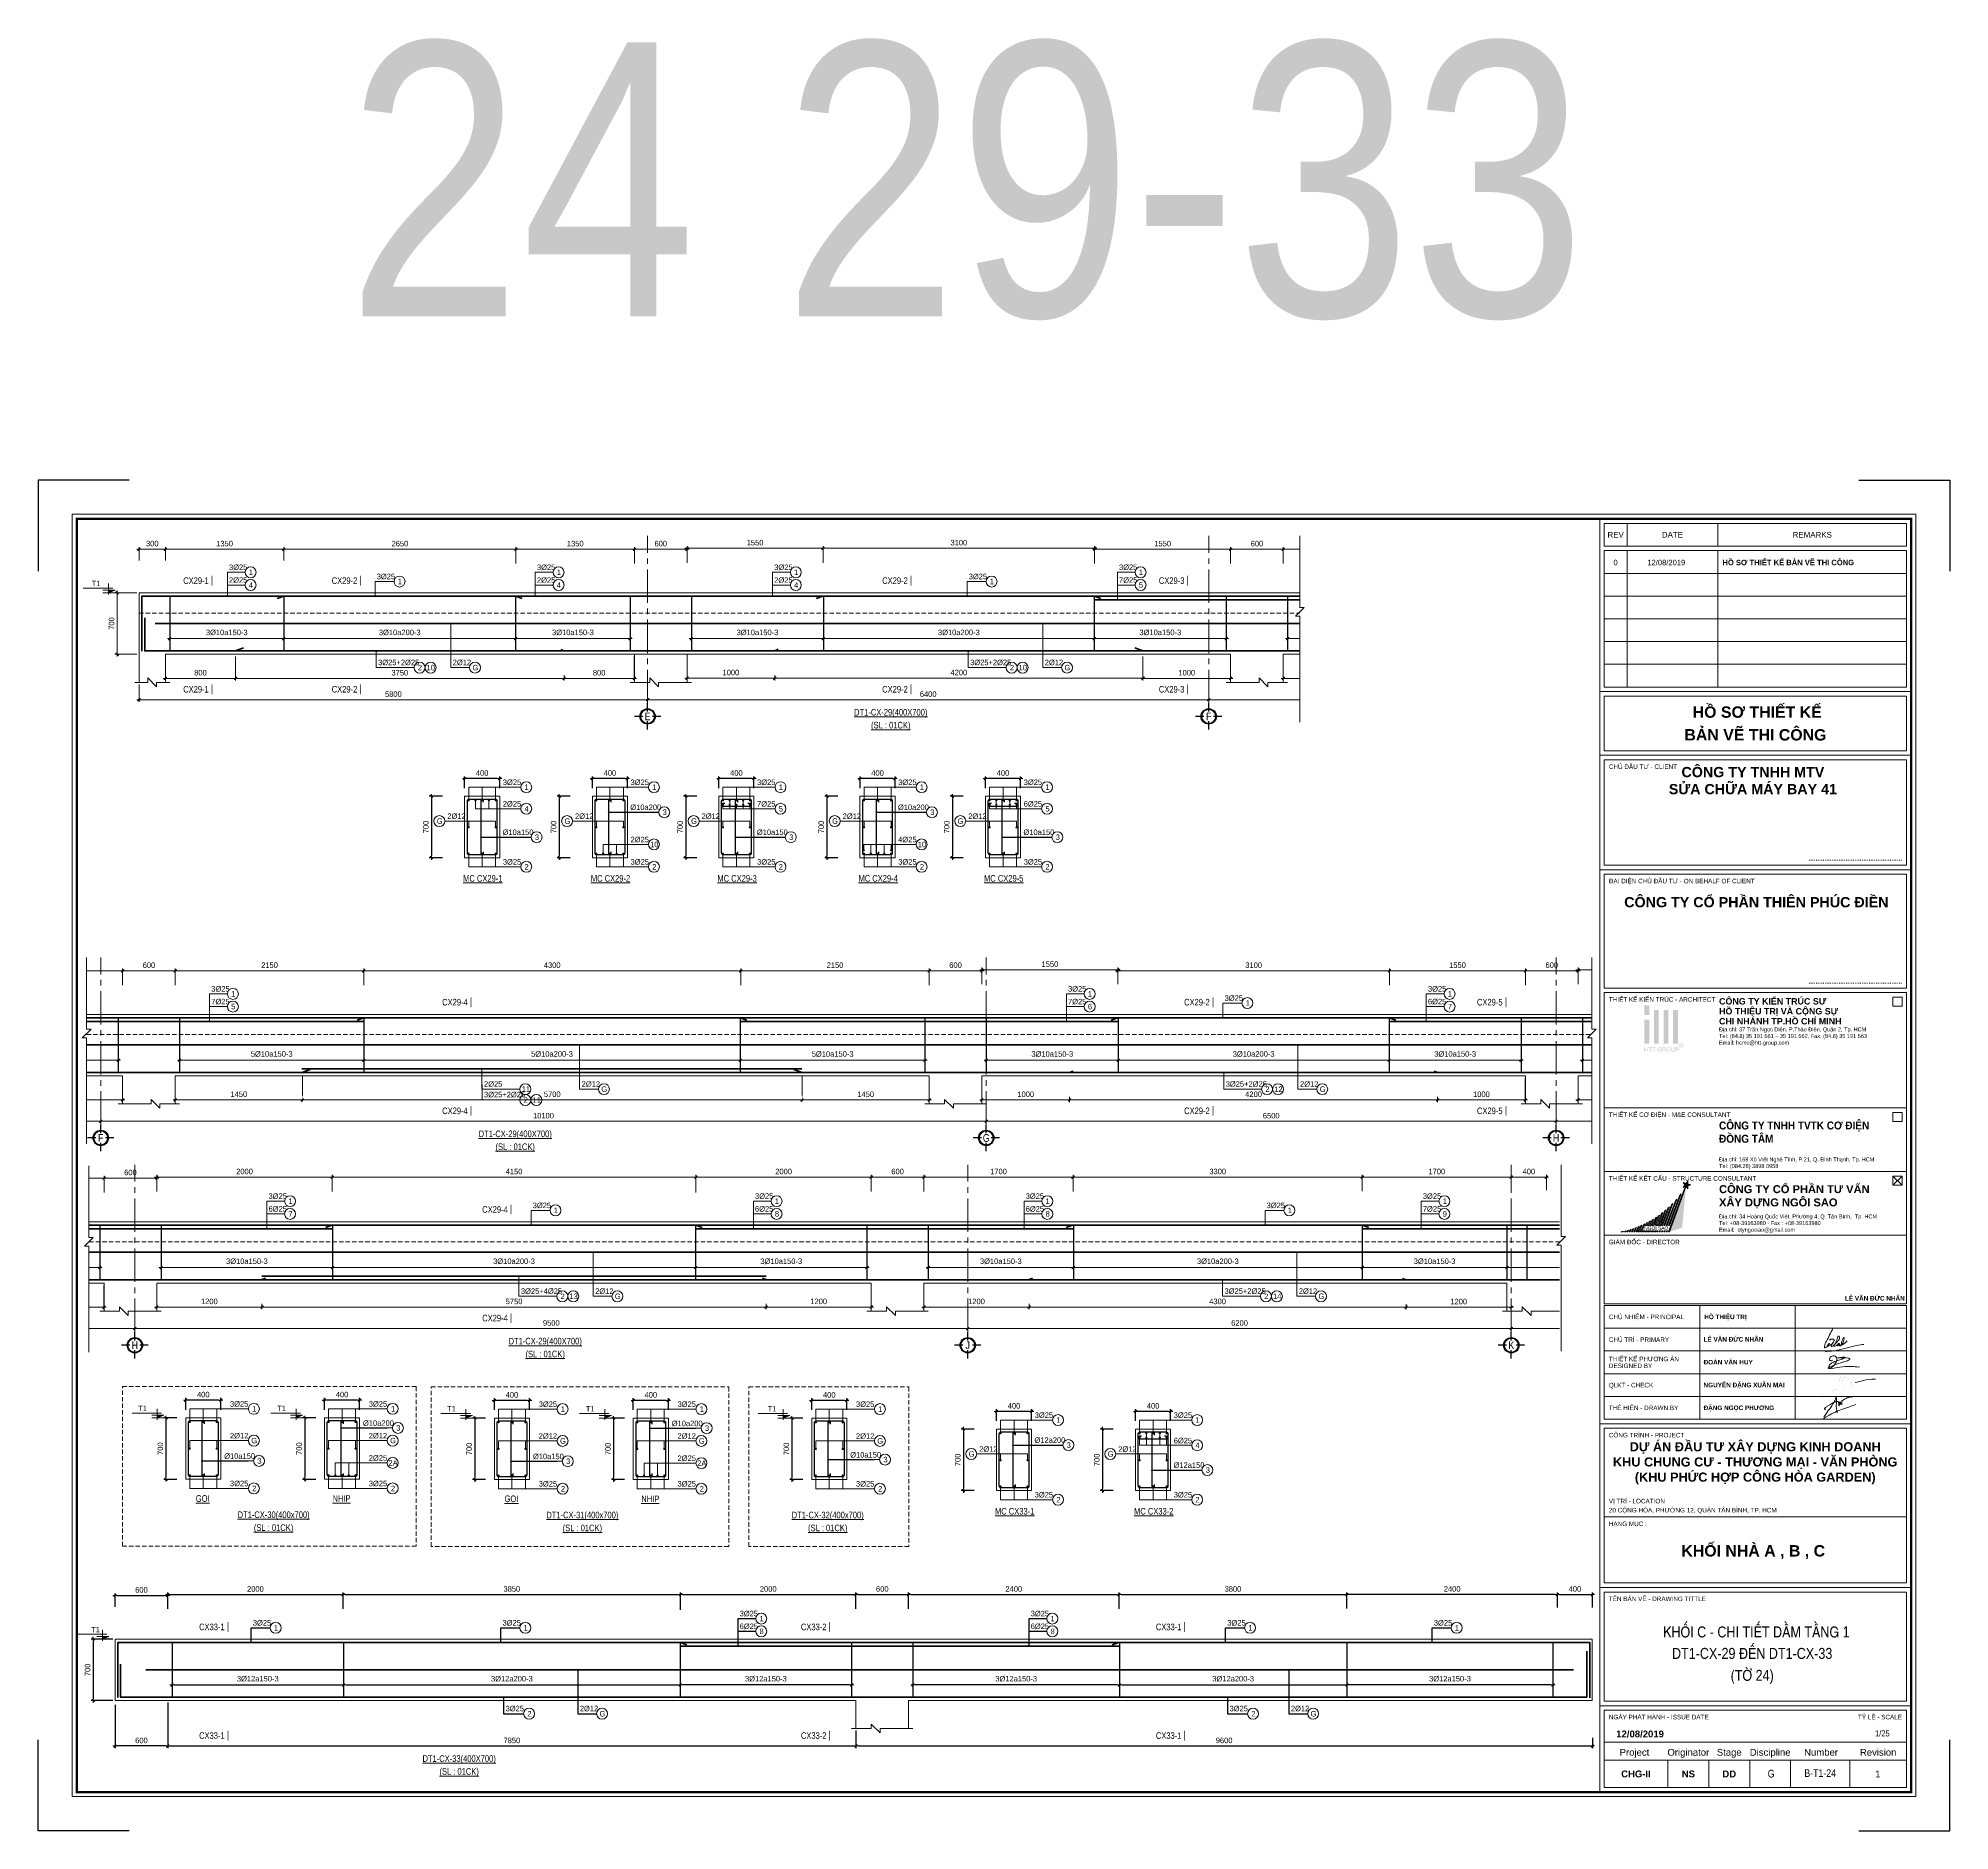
# Model space of a CAD drawing. Header units: millimetres. Extents: x 397144 to 8960116, y 345581 to 674207.
# Drawn here: x 4997259 to 5019062, y 602096 to 622534 of the extents above; entities that cross this region are included whole.
import ezdxf
from ezdxf.enums import TextEntityAlignment as Align
from ezdxf.xclip import XClip

# ---------------------------------------------------------------- set-up
doc = ezdxf.new("R2010")
doc.units = ezdxf.units.MM
doc.header["$XCLIPFRAME"] = 0
doc.header["$PDSIZE"] = -10
for name, pattern in [('CENTER', [2, 1.25, -0.25, 0.25, -0.25]), ('CENTER2', [28.575, 19.05, -3.175, 3.175, -3.175]), ('DOT2', [0.125, 0, -0.125]), ('HIDDEN', [0.375, 0.25, -0.125])]:
    doc.linetypes.add(name, pattern=pattern)
doc.layers.get('0').update_dxf_attribs({"linetype": 'CONTINUOUS'})
doc.layers.get('Defpoints').update_dxf_attribs({"color": 12, "linetype": 'CONTINUOUS'})
for name, color, linetype, lineweight in [('2', 2, 'CONTINUOUS', 20), ('CDAI', 8, 'CONTINUOUS', 30), ('CHG_XX_Khung ten$0$A1 BORDER$0$DGIONG', 4, 'CONTINUOUS', 13), ('CHG_XX_Khung ten$0$A1 BORDER$0$STICK', 1, 'CONTINUOUS', 9), ('CHG_XX_Khung ten$0$TEXT', 7, 'CONTINUOUS', 15), ('CHUNHO', 7, 'CENTER', 13), ('CTHEP', 2, 'CONTINUOUS', 50), ('DBAO', 3, 'CONTINUOUS', 20), ('DGIONG', 4, 'CONTINUOUS', 13), ('KTH', 150, 'CONTINUOUS', 5), ('Net khuat', 8, 'HIDDEN', 13), ('STICK', 1, 'CONTINUOUS', 9), ('TEXT', 7, 'CONTINUOUS', 15)]:
    doc.layers.add(name, color=color, linetype=linetype, lineweight=lineweight)
doc.layers.add('8', color=8, linetype='CONTINUOUS')
doc.layers.add('CHG_XX_Khung ten$0$TKTC', color=1, linetype='CONTINUOUS')
doc.layers.add('HATCH', color=7, linetype='CONTINUOUS', lineweight=5, true_color=0x2491ff)
doc.styles.add('CHG_XX_Khung ten$0$A1 BORDER$0$ARIAL', font='arial.ttf')
doc.styles.add('CHG_XX_Khung ten$0$A1 BORDER$0$Arial - Bold', font='arialbd.ttf', dxfattribs={"height": 2.5})
doc.styles.add('CHG_XX_Khung ten$0$A1 BORDER$0$Star-AvoBold', font='VAVOB_0.TTF')
doc.styles.add('CHG_XX_Khung ten$0$A1 BORDER$0$Title Block DD$0$ARIAL', font='arial.ttf')
doc.styles.add('CHG_XX_Khung ten$0$A1 BORDER$0$Title Block DD$0$Arial - Bold', font='arialbd.ttf', dxfattribs={"height": 2.5})
doc.styles.add('CHG_XX_Khung ten$0$arial', font='arial.ttf')
doc.styles.add('CHG_XX_Khung ten$0$Arial - Bold', font='arialbd.ttf')
doc.styles.add('CHG_XX_Khung ten$0$ArialB', font='arialbd.ttf')
doc.styles.add('CHG_XX_Khung ten$0$title block pccc$0$ARIAL', font='arial.ttf')
doc.styles.add('CHG_XX_Khung ten$0$title block pccc$0$Arial - Bold', font='arialbd.ttf', dxfattribs={"height": 2.5})
doc.styles.add('HELVECONDENSE', font='VHELVCN_0.TTF')
doc.styles.add('Star-HelCon', font='VHELVCN_0.TTF')
doc.styles.add('TTP-HelCon', font='VHELVCN_0.TTF')
doc.styles.add('VNI-HELVE-CONDENSE', font='VHELVCN_0.TTF')
doc.dimstyles.new('kc-25', dxfattribs={"dimtxt": 62.5, "dimasz": 20, "dimexe": 20, "dimexo": 50, "dimgap": 25, "dimtad": 3, "dimdec": 0, "dimzin": 0, "dimdsep": 46, "dimtxsty": 'VNI-HELVE-CONDENSE', "dimblk": 'DIM', "dimcen": 2.5, "dimclrd": 256, "dimclre": 154, "dimclrt": 7, "dimaunit": 1, "dimadec": 0, "dimazin": 0, "dimtfac": 1, "dimtdec": 0, "dimtix": 1, "dimtmove": 0, "dimatfit": 3, "dimldrblk": 'DOT', "dimfxl": 1, "dimtolj": 1, "dimtzin": 0, "dimarcsym": 0})
doc.dimstyles.new('TTP-25', dxfattribs={"dimscale": 25, "dimtxt": 2.5, "dimasz": 1, "dimexe": 1, "dimexo": 1, "dimgap": 0.09, "dimtad": 0, "dimdec": 4, "dimrnd": 5, "dimzin": 9, "dimdsep": 46, "dimtxsty": 'TTP-HelCon', "dimblk": 'Stick1', "dimcen": 0.09, "dimdle": 1.5, "dimclrd": 256, "dimclre": 256, "dimclrt": 7, "dimadec": 0, "dimazin": 0, "dimtfac": 1, "dimtdec": 4, "dimtmove": 0, "dimatfit": 3, "dimldrblk": '_ArchTick1', "dimfxl": 1, "dimtvp": 1, "dimtolj": 1, "dimtzin": 0, "dimarcsym": 0})

# ---------------------------------------------------------------- blocks, each defined once
blk = doc.blocks.new('Stick1')
at = {"layer": 'STICK'}
h = blk.add_hatch(color=256, dxfattribs=at)
edge = h.paths.add_edge_path()
edge.add_line((0.3, 0.5), (-0.5, -0.3))
edge.add_arc((-0.4, -0.4), 0.141, 135, 315)
edge.add_line((-0.3, -0.5), (0.5, 0.3))
edge.add_arc((0.4, 0.4), 0.141, 315, 495)
blk.add_line((1, 0), (-1, 0), dxfattribs=at)
blk.add_lwpolyline([(0.3, 0.5), (-0.5, -0.3, 1), (-0.3, -0.5), (0.5, 0.3, 1), (0.3, 0.5, 1)], format="xyb", dxfattribs=at)
blk = doc.blocks.new('*D1512')
at = {"layer": 'Defpoints', "color": 0, "ltscale": 500, "transparency": 16777216}
for p in [(4998941, 607006), (4998941, 606872), (4999341, 606872)]:
    blk.add_point(p, dxfattribs=at)
at = {"layer": 'KTH', "lineweight": -2, "ltscale": 500, "transparency": 16777216}
for p, q in [((4998941, 606897), (4998941, 607031)), ((4999316, 607006), (4998966, 607006)), ((4999341, 606897), (4999341, 607031))]:
    blk.add_line(p, q, dxfattribs=at)
at = {"layer": 'KTH', "lineweight": -2, "ltscale": 500, "transparency": 16777216, "xscale": 25, "yscale": 25, "zscale": 25, "rotation": 180}
blk.add_blockref('Stick1', (4998941, 607006), dxfattribs=at)
at = {"layer": 'KTH', "lineweight": -2, "ltscale": 500, "transparency": 16777216, "xscale": 25, "yscale": 25, "zscale": 25}
blk.add_blockref('Stick1', (4999341, 607006), dxfattribs=at)
at = {"layer": 'KTH', "color": 7, "ltscale": 500, "transparency": 16777216, "insert": (4999141, 607069), "char_height": 62.5, "attachment_point": 5, "style": 'TTP-HelCon'}
blk.add_mtext('\\A1;400', dxfattribs=at)
blk = doc.blocks.new('_ArchTick1')
at = {"color": 0, "const_width": 3.81}
blk.add_lwpolyline([(-12.7, -12.7), (12.7, 12.7)], dxfattribs=at)
blk = doc.blocks.new('*D1513')
at = {"layer": 'Defpoints', "color": 0, "ltscale": 500, "transparency": 16777216}
for p in [(4998866, 606803), (4998716, 606103), (4998866, 606103)]:
    blk.add_point(p, dxfattribs=at)
at = {"layer": 'KTH', "lineweight": -2, "ltscale": 500, "transparency": 16777216}
for p, q in [((4998841, 606803), (4998691, 606803)), ((4998716, 606778), (4998716, 606128)), ((4998841, 606103), (4998691, 606103))]:
    blk.add_line(p, q, dxfattribs=at)
at = {"layer": 'KTH', "lineweight": -2, "ltscale": 500, "transparency": 16777216, "xscale": 25, "yscale": 25, "zscale": 25}
for p, rotation in [((4998716, 606803), 90), ((4998716, 606103), 270)]:
    blk.add_blockref('Stick1', p, dxfattribs=dict(at, rotation=rotation))
at = {"layer": 'KTH', "color": 7, "ltscale": 500, "transparency": 16777216, "insert": (4998652, 606453), "char_height": 62.5, "attachment_point": 5, "rotation": 90, "style": 'TTP-HelCon'}
blk.add_mtext('\\A1;700', dxfattribs=at)
blk = doc.blocks.new('CODE')
at = {"layer": 'DBAO'}
for p, q in [((-63, 0), (-138, 30)), ((-138, 30), (0, 30)), ((-138, 0), (0, 0)), ((-113, 55), (224, 55)), ((-63, -20), (-63, 105))]:
    blk.add_line(p, q, dxfattribs=at)
at = {"layer": 'HATCH', "color": 1}
blk.add_solid([(-63, 0), (-138, 30), (-63, 30)], dxfattribs=at)
blk = doc.blocks.new('DIM')
h = blk.add_hatch(color=1)
h.paths.add_polyline_path([(0.5, 0.3, 1), (0.3, 0.5), (-0.2, 0), (0.2, 0)])
h.paths.add_polyline_path([(0.2, 0), (-0.2, 0), (-0.5, -0.3, 1), (-0.3, -0.5)])
at = {"color": 9}
for p, q in [((-0.2, 0), (-1.5, 0)), ((0.2, 0), (1.5, 0))]:
    blk.add_line(p, q, dxfattribs=at)
at = {"color": 1}
for p, q in [((-0.5, -0.3), (0.3, 0.5)), ((-0.3, -0.5), (0.5, 0.3)), ((-0.2, 0), (0.2, 0))]:
    blk.add_line(p, q, dxfattribs=at)
blk.add_arc((-0.4, -0.4), 0.138, 135, 315, dxfattribs=at)
blk = doc.blocks.new('*D1514')
at = {"layer": 'Defpoints', "color": 0, "ltscale": 500, "transparency": 16777216}
for p in [(5000524, 607006), (5000524, 606872), (5000924, 606872)]:
    blk.add_point(p, dxfattribs=at)
at = {"layer": 'KTH', "lineweight": -2, "ltscale": 500, "transparency": 16777216}
for p, q in [((5000524, 606897), (5000524, 607031)), ((5000899, 607006), (5000549, 607006)), ((5000924, 606897), (5000924, 607031))]:
    blk.add_line(p, q, dxfattribs=at)
at = {"layer": 'KTH', "lineweight": -2, "ltscale": 500, "transparency": 16777216, "xscale": 25, "yscale": 25, "zscale": 25, "rotation": 180}
blk.add_blockref('Stick1', (5000524, 607006), dxfattribs=at)
at = {"layer": 'KTH', "lineweight": -2, "ltscale": 500, "transparency": 16777216, "xscale": 25, "yscale": 25, "zscale": 25}
blk.add_blockref('Stick1', (5000924, 607006), dxfattribs=at)
at = {"layer": 'KTH', "color": 7, "ltscale": 500, "transparency": 16777216, "insert": (5000724, 607069), "char_height": 62.5, "attachment_point": 5, "style": 'TTP-HelCon'}
blk.add_mtext('\\A1;400', dxfattribs=at)
blk = doc.blocks.new('*D1515')
at = {"layer": 'Defpoints', "color": 0, "ltscale": 500, "transparency": 16777216}
for p in [(5000449, 606803), (5000299, 606103), (5000449, 606103)]:
    blk.add_point(p, dxfattribs=at)
at = {"layer": 'KTH', "lineweight": -2, "ltscale": 500, "transparency": 16777216}
for p, q in [((5000424, 606803), (5000274, 606803)), ((5000299, 606778), (5000299, 606128)), ((5000424, 606103), (5000274, 606103))]:
    blk.add_line(p, q, dxfattribs=at)
at = {"layer": 'KTH', "lineweight": -2, "ltscale": 500, "transparency": 16777216, "xscale": 25, "yscale": 25, "zscale": 25}
for p, rotation in [((5000299, 606803), 90), ((5000299, 606103), 270)]:
    blk.add_blockref('Stick1', p, dxfattribs=dict(at, rotation=rotation))
at = {"layer": 'KTH', "color": 7, "ltscale": 500, "transparency": 16777216, "insert": (5000235, 606453), "char_height": 62.5, "attachment_point": 5, "rotation": 90, "style": 'TTP-HelCon'}
blk.add_mtext('\\A1;700', dxfattribs=at)
blk = doc.blocks.new('*D1518')
at = {"layer": 'Defpoints', "color": 0, "ltscale": 500, "transparency": 16777216}
for p in [(5002462, 607002), (5002462, 606869), (5002862, 606869)]:
    blk.add_point(p, dxfattribs=at)
at = {"layer": 'KTH', "lineweight": -2, "ltscale": 500, "transparency": 16777216}
for p, q in [((5002462, 606894), (5002462, 607027)), ((5002837, 607002), (5002487, 607002)), ((5002862, 606894), (5002862, 607027))]:
    blk.add_line(p, q, dxfattribs=at)
at = {"layer": 'KTH', "lineweight": -2, "ltscale": 500, "transparency": 16777216, "xscale": 25, "yscale": 25, "zscale": 25, "rotation": 180}
blk.add_blockref('Stick1', (5002462, 607002), dxfattribs=at)
at = {"layer": 'KTH', "lineweight": -2, "ltscale": 500, "transparency": 16777216, "xscale": 25, "yscale": 25, "zscale": 25}
blk.add_blockref('Stick1', (5002862, 607002), dxfattribs=at)
at = {"layer": 'KTH', "color": 7, "ltscale": 500, "transparency": 16777216, "insert": (5002662, 607066), "char_height": 62.5, "attachment_point": 5, "style": 'TTP-HelCon'}
blk.add_mtext('\\A1;400', dxfattribs=at)
blk = doc.blocks.new('*D1519')
at = {"layer": 'Defpoints', "color": 0, "ltscale": 500, "transparency": 16777216}
for p in [(5002387, 606800), (5002237, 606100), (5002387, 606100)]:
    blk.add_point(p, dxfattribs=at)
at = {"layer": 'KTH', "lineweight": -2, "ltscale": 500, "transparency": 16777216}
for p, q in [((5002362, 606800), (5002212, 606800)), ((5002237, 606775), (5002237, 606125)), ((5002362, 606100), (5002212, 606100))]:
    blk.add_line(p, q, dxfattribs=at)
at = {"layer": 'KTH', "lineweight": -2, "ltscale": 500, "transparency": 16777216, "xscale": 25, "yscale": 25, "zscale": 25}
for p, rotation in [((5002237, 606800), 90), ((5002237, 606100), 270)]:
    blk.add_blockref('Stick1', p, dxfattribs=dict(at, rotation=rotation))
at = {"layer": 'KTH', "color": 7, "ltscale": 500, "transparency": 16777216, "insert": (5002174, 606450), "char_height": 62.5, "attachment_point": 5, "rotation": 90, "style": 'TTP-HelCon'}
blk.add_mtext('\\A1;700', dxfattribs=at)
blk = doc.blocks.new('*D1516')
at = {"layer": 'Defpoints', "color": 0, "ltscale": 500, "transparency": 16777216}
for p in [(5004046, 607002), (5004046, 606869), (5004446, 606869)]:
    blk.add_point(p, dxfattribs=at)
at = {"layer": 'KTH', "lineweight": -2, "ltscale": 500, "transparency": 16777216}
for p, q in [((5004046, 606894), (5004046, 607027)), ((5004421, 607002), (5004071, 607002)), ((5004446, 606894), (5004446, 607027))]:
    blk.add_line(p, q, dxfattribs=at)
at = {"layer": 'KTH', "lineweight": -2, "ltscale": 500, "transparency": 16777216, "xscale": 25, "yscale": 25, "zscale": 25, "rotation": 180}
blk.add_blockref('Stick1', (5004046, 607002), dxfattribs=at)
at = {"layer": 'KTH', "lineweight": -2, "ltscale": 500, "transparency": 16777216, "xscale": 25, "yscale": 25, "zscale": 25}
blk.add_blockref('Stick1', (5004446, 607002), dxfattribs=at)
at = {"layer": 'KTH', "color": 7, "ltscale": 500, "transparency": 16777216, "insert": (5004246, 607066), "char_height": 62.5, "attachment_point": 5, "style": 'TTP-HelCon'}
blk.add_mtext('\\A1;400', dxfattribs=at)
blk = doc.blocks.new('*D1517')
at = {"layer": 'Defpoints', "color": 0, "ltscale": 500, "transparency": 16777216}
for p in [(5003971, 606800), (5003821, 606100), (5003971, 606100)]:
    blk.add_point(p, dxfattribs=at)
at = {"layer": 'KTH', "lineweight": -2, "ltscale": 500, "transparency": 16777216}
for p, q in [((5003946, 606800), (5003796, 606800)), ((5003821, 606775), (5003821, 606125)), ((5003946, 606100), (5003796, 606100))]:
    blk.add_line(p, q, dxfattribs=at)
at = {"layer": 'KTH', "lineweight": -2, "ltscale": 500, "transparency": 16777216, "xscale": 25, "yscale": 25, "zscale": 25}
for p, rotation in [((5003821, 606800), 90), ((5003821, 606100), 270)]:
    blk.add_blockref('Stick1', p, dxfattribs=dict(at, rotation=rotation))
at = {"layer": 'KTH', "color": 7, "ltscale": 500, "transparency": 16777216, "insert": (5003757, 606450), "char_height": 62.5, "attachment_point": 5, "rotation": 90, "style": 'TTP-HelCon'}
blk.add_mtext('\\A1;700', dxfattribs=at)
blk = doc.blocks.new('*D1520')
at = {"layer": 'Defpoints', "color": 0, "ltscale": 500, "transparency": 16777216}
for p in [(5006081, 607002), (5006081, 606869), (5006481, 606869)]:
    blk.add_point(p, dxfattribs=at)
at = {"layer": 'KTH', "lineweight": -2, "ltscale": 500, "transparency": 16777216}
for p, q in [((5006081, 606894), (5006081, 607027)), ((5006456, 607002), (5006106, 607002)), ((5006481, 606894), (5006481, 607027))]:
    blk.add_line(p, q, dxfattribs=at)
at = {"layer": 'KTH', "lineweight": -2, "ltscale": 500, "transparency": 16777216, "xscale": 25, "yscale": 25, "zscale": 25, "rotation": 180}
blk.add_blockref('Stick1', (5006081, 607002), dxfattribs=at)
at = {"layer": 'KTH', "lineweight": -2, "ltscale": 500, "transparency": 16777216, "xscale": 25, "yscale": 25, "zscale": 25}
blk.add_blockref('Stick1', (5006481, 607002), dxfattribs=at)
at = {"layer": 'KTH', "color": 7, "ltscale": 500, "transparency": 16777216, "insert": (5006281, 607066), "char_height": 62.5, "attachment_point": 5, "style": 'TTP-HelCon'}
blk.add_mtext('\\A1;400', dxfattribs=at)
blk = doc.blocks.new('*D1521')
at = {"layer": 'Defpoints', "color": 0, "ltscale": 500, "transparency": 16777216}
for p in [(5006006, 606800), (5005856, 606100), (5006006, 606100)]:
    blk.add_point(p, dxfattribs=at)
at = {"layer": 'KTH', "lineweight": -2, "ltscale": 500, "transparency": 16777216}
for p, q in [((5005981, 606800), (5005831, 606800)), ((5005856, 606775), (5005856, 606125)), ((5005981, 606100), (5005831, 606100))]:
    blk.add_line(p, q, dxfattribs=at)
at = {"layer": 'KTH', "lineweight": -2, "ltscale": 500, "transparency": 16777216, "xscale": 25, "yscale": 25, "zscale": 25}
for p, rotation in [((5005856, 606800), 90), ((5005856, 606100), 270)]:
    blk.add_blockref('Stick1', p, dxfattribs=dict(at, rotation=rotation))
at = {"layer": 'KTH', "color": 7, "ltscale": 500, "transparency": 16777216, "insert": (5005792, 606450), "char_height": 62.5, "attachment_point": 5, "rotation": 90, "style": 'TTP-HelCon'}
blk.add_mtext('\\A1;700', dxfattribs=at)
blk = doc.blocks.new('*D1522')
at = {"layer": 'Defpoints', "color": 0, "transparency": 16777216}
for p in [(4998136, 604281), (4997886, 603581), (4998136, 603581)]:
    blk.add_point(p, dxfattribs=at)
at = {"layer": 'KTH', "lineweight": -2, "transparency": 16777216}
for p, q in [((4998111, 604281), (4997861, 604281)), ((4997886, 604256), (4997886, 603606)), ((4998111, 603581), (4997861, 603581))]:
    blk.add_line(p, q, dxfattribs=at)
at = {"layer": 'KTH', "lineweight": -2, "transparency": 16777216, "xscale": 25, "yscale": 25, "zscale": 25}
for p, rotation in [((4997886, 604281), 90), ((4997886, 603581), 270)]:
    blk.add_blockref('Stick1', p, dxfattribs=dict(at, rotation=rotation))
at = {"layer": 'KTH', "color": 7, "transparency": 16777216, "insert": (4997822, 603931), "char_height": 62.5, "attachment_point": 5, "rotation": 90, "style": 'TTP-HelCon'}
blk.add_mtext('\\A1;700', dxfattribs=at)
blk = doc.blocks.new('*D1523')
at = {"layer": 'Defpoints', "color": 0, "transparency": 16777216}
for p in [(5012186, 604789), (5012186, 604618), (5014586, 604618)]:
    blk.add_point(p, dxfattribs=at)
at = {"layer": 'KTH', "lineweight": -2, "transparency": 16777216}
for p, q in [((5012186, 604643), (5012186, 604814)), ((5014586, 604643), (5014586, 604814)), ((5014561, 604789), (5012211, 604789))]:
    blk.add_line(p, q, dxfattribs=at)
at = {"layer": 'KTH', "lineweight": -2, "transparency": 16777216, "xscale": 25, "yscale": 25, "zscale": 25, "rotation": 180}
blk.add_blockref('Stick1', (5012186, 604789), dxfattribs=at)
at = {"layer": 'KTH', "lineweight": -2, "transparency": 16777216, "xscale": 25, "yscale": 25, "zscale": 25}
blk.add_blockref('Stick1', (5014586, 604789), dxfattribs=at)
at = {"layer": 'KTH', "color": 7, "transparency": 16777216, "insert": (5013386, 604853), "char_height": 62.5, "attachment_point": 5, "style": 'TTP-HelCon'}
blk.add_mtext('\\A1;2400', dxfattribs=at)
blk = doc.blocks.new('*D1524')
at = {"layer": 'Defpoints', "color": 0, "transparency": 16777216}
for p in [(5014586, 604618), (5014986, 604789), (5014986, 604618)]:
    blk.add_point(p, dxfattribs=at)
at = {"layer": 'KTH', "lineweight": -2, "transparency": 16777216}
for p, q in [((5014586, 604643), (5014586, 604814)), ((5014986, 604643), (5014986, 604814)), ((5014611, 604789), (5014961, 604789))]:
    blk.add_line(p, q, dxfattribs=at)
at = {"layer": 'KTH', "lineweight": -2, "transparency": 16777216, "xscale": 25, "yscale": 25, "zscale": 25, "rotation": 180}
blk.add_blockref('Stick1', (5014586, 604789), dxfattribs=at)
at = {"layer": 'KTH', "lineweight": -2, "transparency": 16777216, "xscale": 25, "yscale": 25, "zscale": 25}
blk.add_blockref('Stick1', (5014986, 604789), dxfattribs=at)
at = {"layer": 'KTH', "color": 7, "transparency": 16777216, "insert": (5014786, 604853), "char_height": 62.5, "attachment_point": 5, "style": 'TTP-HelCon'}
blk.add_mtext('\\A1;400', dxfattribs=at)
blk = doc.blocks.new('*D1525')
at = {"layer": 'Defpoints', "color": 0, "transparency": 16777216}
for p in [(4998786, 603817), (5000741, 603899), (5000741, 603759)]:
    blk.add_point(p, dxfattribs=at)
at = {"layer": 'KTH', "lineweight": -2, "transparency": 16777216}
for p, q in [((4998786, 603792), (4998786, 603734)), ((4998811, 603759), (5000716, 603759)), ((5000741, 603874), (5000741, 603734))]:
    blk.add_line(p, q, dxfattribs=at)
at = {"layer": 'KTH', "lineweight": -2, "transparency": 16777216, "xscale": 25, "yscale": 25, "zscale": 25, "rotation": 180}
blk.add_blockref('Stick1', (4998786, 603759), dxfattribs=at)
at = {"layer": 'KTH', "lineweight": -2, "transparency": 16777216, "xscale": 25, "yscale": 25, "zscale": 25}
blk.add_blockref('Stick1', (5000741, 603759), dxfattribs=at)
at = {"layer": 'KTH', "color": 7, "transparency": 16777216, "insert": (4999763, 603829), "char_height": 62.5, "attachment_point": 5, "style": 'TTP-HelCon'}
blk.add_mtext('\\A1;3Þ12a150-3', dxfattribs=at)
blk = doc.blocks.new('*D1526')
at = {"layer": 'Defpoints', "color": 0, "transparency": 16777216}
for p in [(4998136, 604625), (4998736, 604778), (4998736, 604625)]:
    blk.add_point(p, dxfattribs=at)
at = {"layer": 'KTH', "lineweight": -2, "transparency": 16777216}
for p, q in [((4998136, 604650), (4998136, 604803)), ((4998161, 604778), (4998711, 604778)), ((4998736, 604650), (4998736, 604803))]:
    blk.add_line(p, q, dxfattribs=at)
at = {"layer": 'KTH', "lineweight": -2, "transparency": 16777216, "xscale": 25, "yscale": 25, "zscale": 25, "rotation": 180}
blk.add_blockref('Stick1', (4998136, 604778), dxfattribs=at)
at = {"layer": 'KTH', "lineweight": -2, "transparency": 16777216, "xscale": 25, "yscale": 25, "zscale": 25}
blk.add_blockref('Stick1', (4998736, 604778), dxfattribs=at)
at = {"layer": 'KTH', "color": 7, "transparency": 16777216, "insert": (4998436, 604842), "char_height": 62.5, "attachment_point": 5, "style": 'TTP-HelCon'}
blk.add_mtext('\\A1;600', dxfattribs=at)
blk = doc.blocks.new('*D1527')
at = {"layer": 'Defpoints', "color": 0, "transparency": 16777216}
for p in [(5004581, 603899), (5004581, 603759), (5006536, 603817)]:
    blk.add_point(p, dxfattribs=at)
at = {"layer": 'KTH', "lineweight": -2, "transparency": 16777216}
for p, q in [((5004581, 603874), (5004581, 603734)), ((5006511, 603759), (5004606, 603759)), ((5006536, 603792), (5006536, 603734))]:
    blk.add_line(p, q, dxfattribs=at)
at = {"layer": 'KTH', "lineweight": -2, "transparency": 16777216, "xscale": 25, "yscale": 25, "zscale": 25, "rotation": 180}
blk.add_blockref('Stick1', (5004581, 603759), dxfattribs=at)
at = {"layer": 'KTH', "lineweight": -2, "transparency": 16777216, "xscale": 25, "yscale": 25, "zscale": 25}
blk.add_blockref('Stick1', (5006536, 603759), dxfattribs=at)
at = {"layer": 'KTH', "color": 7, "transparency": 16777216, "insert": (5005558, 603829), "char_height": 62.5, "attachment_point": 5, "style": 'TTP-HelCon'}
blk.add_mtext('\\A1;3Þ12a150-3', dxfattribs=at)
blk = doc.blocks.new('*D1528')
at = {"layer": 'Defpoints', "color": 0, "transparency": 16777216}
for p in [(5006586, 604636), (5007186, 604789), (5007186, 604636)]:
    blk.add_point(p, dxfattribs=at)
at = {"layer": 'KTH', "lineweight": -2, "transparency": 16777216}
for p, q in [((5006586, 604661), (5006586, 604814)), ((5007186, 604661), (5007186, 604814)), ((5006611, 604789), (5007161, 604789))]:
    blk.add_line(p, q, dxfattribs=at)
at = {"layer": 'KTH', "lineweight": -2, "transparency": 16777216, "xscale": 25, "yscale": 25, "zscale": 25, "rotation": 180}
blk.add_blockref('Stick1', (5006586, 604789), dxfattribs=at)
at = {"layer": 'KTH', "lineweight": -2, "transparency": 16777216, "xscale": 25, "yscale": 25, "zscale": 25}
blk.add_blockref('Stick1', (5007186, 604789), dxfattribs=at)
at = {"layer": 'KTH', "color": 7, "transparency": 16777216, "insert": (5006886, 604853), "char_height": 62.5, "attachment_point": 5, "style": 'TTP-HelCon'}
blk.add_mtext('\\A1;600', dxfattribs=at)
blk = doc.blocks.new('*D1529')
at = {"layer": 'Defpoints', "color": 0, "transparency": 16777216}
for p in [(4998736, 604600), (5000737, 604789), (5000737, 604600)]:
    blk.add_point(p, dxfattribs=at)
at = {"layer": 'KTH', "lineweight": -2, "transparency": 16777216}
for p, q in [((4998736, 604625), (4998736, 604814)), ((5000737, 604625), (5000737, 604814)), ((4998761, 604789), (5000712, 604789))]:
    blk.add_line(p, q, dxfattribs=at)
at = {"layer": 'KTH', "lineweight": -2, "transparency": 16777216, "xscale": 25, "yscale": 25, "zscale": 25, "rotation": 180}
blk.add_blockref('Stick1', (4998736, 604789), dxfattribs=at)
at = {"layer": 'KTH', "lineweight": -2, "transparency": 16777216, "xscale": 25, "yscale": 25, "zscale": 25}
blk.add_blockref('Stick1', (5000737, 604789), dxfattribs=at)
at = {"layer": 'KTH', "color": 7, "transparency": 16777216, "insert": (4999736, 604853), "char_height": 62.5, "attachment_point": 5, "style": 'TTP-HelCon'}
blk.add_mtext('\\A1;2000', dxfattribs=at)
blk = doc.blocks.new('*D1530')
at = {"layer": 'Defpoints', "color": 0, "transparency": 16777216}
for p in [(5004585, 604600), (5006586, 604789), (5006586, 604600)]:
    blk.add_point(p, dxfattribs=at)
at = {"layer": 'KTH', "lineweight": -2, "transparency": 16777216}
for p, q in [((5004585, 604625), (5004585, 604814)), ((5006586, 604625), (5006586, 604814)), ((5004610, 604789), (5006561, 604789))]:
    blk.add_line(p, q, dxfattribs=at)
at = {"layer": 'KTH', "lineweight": -2, "transparency": 16777216, "xscale": 25, "yscale": 25, "zscale": 25, "rotation": 180}
blk.add_blockref('Stick1', (5004585, 604789), dxfattribs=at)
at = {"layer": 'KTH', "lineweight": -2, "transparency": 16777216, "xscale": 25, "yscale": 25, "zscale": 25}
blk.add_blockref('Stick1', (5006586, 604789), dxfattribs=at)
at = {"layer": 'KTH', "color": 7, "transparency": 16777216, "insert": (5005585, 604853), "char_height": 62.5, "attachment_point": 5, "style": 'TTP-HelCon'}
blk.add_mtext('\\A1;2000', dxfattribs=at)
blk = doc.blocks.new('*D1531')
at = {"layer": 'Defpoints', "color": 0, "transparency": 16777216}
for p in [(5007186, 604600), (5009587, 604789), (5009587, 604600)]:
    blk.add_point(p, dxfattribs=at)
at = {"layer": 'KTH', "lineweight": -2, "transparency": 16777216}
for p, q in [((5007186, 604625), (5007186, 604814)), ((5009587, 604625), (5009587, 604814)), ((5007211, 604789), (5009562, 604789))]:
    blk.add_line(p, q, dxfattribs=at)
at = {"layer": 'KTH', "lineweight": -2, "transparency": 16777216, "xscale": 25, "yscale": 25, "zscale": 25, "rotation": 180}
blk.add_blockref('Stick1', (5007186, 604789), dxfattribs=at)
at = {"layer": 'KTH', "lineweight": -2, "transparency": 16777216, "xscale": 25, "yscale": 25, "zscale": 25}
blk.add_blockref('Stick1', (5009587, 604789), dxfattribs=at)
at = {"layer": 'KTH', "color": 7, "transparency": 16777216, "insert": (5008386, 604853), "char_height": 62.5, "attachment_point": 5, "style": 'TTP-HelCon'}
blk.add_mtext('\\A1;2400', dxfattribs=at)
blk = doc.blocks.new('*D1532')
at = {"layer": 'Defpoints', "color": 0, "transparency": 16777216}
for p in [(5000741, 603899), (5004581, 603899), (5004581, 603759)]:
    blk.add_point(p, dxfattribs=at)
at = {"layer": 'KTH', "lineweight": -2, "transparency": 16777216}
for p, q in [((5000741, 603874), (5000741, 603734)), ((5000766, 603759), (5004556, 603759)), ((5004581, 603874), (5004581, 603734))]:
    blk.add_line(p, q, dxfattribs=at)
at = {"layer": 'KTH', "lineweight": -2, "transparency": 16777216, "xscale": 25, "yscale": 25, "zscale": 25, "rotation": 180}
blk.add_blockref('Stick1', (5000741, 603759), dxfattribs=at)
at = {"layer": 'KTH', "lineweight": -2, "transparency": 16777216, "xscale": 25, "yscale": 25, "zscale": 25}
blk.add_blockref('Stick1', (5004581, 603759), dxfattribs=at)
at = {"layer": 'KTH', "color": 7, "transparency": 16777216, "insert": (5002661, 603829), "char_height": 62.5, "attachment_point": 5, "style": 'TTP-HelCon'}
blk.add_mtext('\\A1;3Þ12a200-3', dxfattribs=at)
blk = doc.blocks.new('*D1533')
at = {"layer": 'Defpoints', "color": 0, "transparency": 16777216}
for p in [(5000737, 604600), (5004585, 604789), (5004585, 604589)]:
    blk.add_point(p, dxfattribs=at)
at = {"layer": 'KTH', "lineweight": -2, "transparency": 16777216}
for p, q in [((5000737, 604625), (5000737, 604814)), ((5004585, 604614), (5004585, 604814)), ((5000762, 604789), (5004560, 604789))]:
    blk.add_line(p, q, dxfattribs=at)
at = {"layer": 'KTH', "lineweight": -2, "transparency": 16777216, "xscale": 25, "yscale": 25, "zscale": 25, "rotation": 180}
blk.add_blockref('Stick1', (5000737, 604789), dxfattribs=at)
at = {"layer": 'KTH', "lineweight": -2, "transparency": 16777216, "xscale": 25, "yscale": 25, "zscale": 25}
blk.add_blockref('Stick1', (5004585, 604789), dxfattribs=at)
at = {"layer": 'KTH', "color": 7, "transparency": 16777216, "insert": (5002661, 604853), "char_height": 62.5, "attachment_point": 5, "style": 'TTP-HelCon'}
blk.add_mtext('\\A1;3850', dxfattribs=at)
blk = doc.blocks.new('*D1534')
at = {"layer": 'Defpoints', "color": 0, "transparency": 16777216}
for p in [(5009587, 604600), (5012186, 604789), (5012186, 604607)]:
    blk.add_point(p, dxfattribs=at)
at = {"layer": 'KTH', "lineweight": -2, "transparency": 16777216}
for p, q in [((5009587, 604625), (5009587, 604814)), ((5012186, 604632), (5012186, 604814)), ((5009612, 604789), (5012161, 604789))]:
    blk.add_line(p, q, dxfattribs=at)
at = {"layer": 'KTH', "lineweight": -2, "transparency": 16777216, "xscale": 25, "yscale": 25, "zscale": 25, "rotation": 180}
blk.add_blockref('Stick1', (5009587, 604789), dxfattribs=at)
at = {"layer": 'KTH', "lineweight": -2, "transparency": 16777216, "xscale": 25, "yscale": 25, "zscale": 25}
blk.add_blockref('Stick1', (5012186, 604789), dxfattribs=at)
at = {"layer": 'KTH', "color": 7, "transparency": 16777216, "insert": (5010886, 604853), "char_height": 62.5, "attachment_point": 5, "style": 'TTP-HelCon'}
blk.add_mtext('\\A1;3800', dxfattribs=at)
blk = doc.blocks.new('*D1542')
at = {"layer": 'Defpoints', "color": 0, "transparency": 16777216}
for p in [(4998736, 603558), (5006586, 603261), (5006586, 603063)]:
    blk.add_point(p, dxfattribs=at)
at = {"layer": 'KTH', "lineweight": -2, "transparency": 16777216}
for p, q in [((4998736, 603533), (4998736, 603038)), ((5006586, 603236), (5006586, 603038)), ((4998761, 603063), (5006561, 603063))]:
    blk.add_line(p, q, dxfattribs=at)
at = {"layer": 'KTH', "lineweight": -2, "transparency": 16777216, "xscale": 25, "yscale": 25, "zscale": 25, "rotation": 180}
blk.add_blockref('Stick1', (4998736, 603063), dxfattribs=at)
at = {"layer": 'KTH', "lineweight": -2, "transparency": 16777216, "xscale": 25, "yscale": 25, "zscale": 25}
blk.add_blockref('Stick1', (5006586, 603063), dxfattribs=at)
at = {"layer": 'KTH', "color": 7, "transparency": 16777216, "insert": (5002661, 603126), "char_height": 62.5, "attachment_point": 5, "style": 'TTP-HelCon'}
blk.add_mtext('\\A1;7850', dxfattribs=at)
blk = doc.blocks.new('*D1543')
at = {"layer": 'Defpoints', "color": 0, "transparency": 16777216}
for p in [(5006586, 603263), (5014985, 603180), (5014985, 603063)]:
    blk.add_point(p, dxfattribs=at)
at = {"layer": 'KTH', "lineweight": -2, "transparency": 16777216}
for p, q in [((5006586, 603238), (5006586, 603038)), ((5014985, 603155), (5014985, 603038)), ((5006611, 603063), (5014960, 603063))]:
    blk.add_line(p, q, dxfattribs=at)
at = {"layer": 'KTH', "lineweight": -2, "transparency": 16777216, "xscale": 25, "yscale": 25, "zscale": 25, "rotation": 180}
blk.add_blockref('Stick1', (5006586, 603063), dxfattribs=at)
at = {"layer": 'KTH', "lineweight": -2, "transparency": 16777216, "xscale": 25, "yscale": 25, "zscale": 25}
blk.add_blockref('Stick1', (5014985, 603063), dxfattribs=at)
at = {"layer": 'KTH', "color": 7, "transparency": 16777216, "insert": (5010785, 603126), "char_height": 62.5, "attachment_point": 5, "style": 'TTP-HelCon'}
blk.add_mtext('\\A1;9600', dxfattribs=at)
blk = doc.blocks.new('*D1535')
at = {"layer": 'Defpoints', "color": 0, "transparency": 16777216}
for p in [(5007236, 603899), (5007236, 603759), (5009591, 603817)]:
    blk.add_point(p, dxfattribs=at)
at = {"layer": 'KTH', "lineweight": -2, "transparency": 16777216}
for p, q in [((5007236, 603874), (5007236, 603734)), ((5009566, 603759), (5007261, 603759)), ((5009591, 603792), (5009591, 603734))]:
    blk.add_line(p, q, dxfattribs=at)
at = {"layer": 'KTH', "lineweight": -2, "transparency": 16777216, "xscale": 25, "yscale": 25, "zscale": 25, "rotation": 180}
blk.add_blockref('Stick1', (5007236, 603759), dxfattribs=at)
at = {"layer": 'KTH', "lineweight": -2, "transparency": 16777216, "xscale": 25, "yscale": 25, "zscale": 25}
blk.add_blockref('Stick1', (5009591, 603759), dxfattribs=at)
at = {"layer": 'KTH', "color": 7, "transparency": 16777216, "insert": (5008413, 603829), "char_height": 62.5, "attachment_point": 5, "style": 'TTP-HelCon'}
blk.add_mtext('\\A1;3Þ12a150-3', dxfattribs=at)
blk = doc.blocks.new('*D1536')
at = {"layer": 'Defpoints', "color": 0, "transparency": 16777216}
for p in [(5012186, 603899), (5012186, 603759), (5014536, 603817)]:
    blk.add_point(p, dxfattribs=at)
at = {"layer": 'KTH', "lineweight": -2, "transparency": 16777216}
for p, q in [((5012186, 603874), (5012186, 603734)), ((5014511, 603759), (5012211, 603759)), ((5014536, 603792), (5014536, 603734))]:
    blk.add_line(p, q, dxfattribs=at)
at = {"layer": 'KTH', "lineweight": -2, "transparency": 16777216, "xscale": 25, "yscale": 25, "zscale": 25, "rotation": 180}
blk.add_blockref('Stick1', (5012186, 603759), dxfattribs=at)
at = {"layer": 'KTH', "lineweight": -2, "transparency": 16777216, "xscale": 25, "yscale": 25, "zscale": 25}
blk.add_blockref('Stick1', (5014536, 603759), dxfattribs=at)
at = {"layer": 'KTH', "color": 7, "transparency": 16777216, "insert": (5013361, 603829), "char_height": 62.5, "attachment_point": 5, "style": 'TTP-HelCon'}
blk.add_mtext('\\A1;3Þ12a150-3', dxfattribs=at)
blk = doc.blocks.new('*D1537')
at = {"layer": 'Defpoints', "color": 0, "transparency": 16777216}
for p in [(5009591, 603899), (5012186, 603874), (5012186, 603759)]:
    blk.add_point(p, dxfattribs=at)
at = {"layer": 'KTH', "lineweight": -2, "transparency": 16777216}
for p, q in [((5009591, 603874), (5009591, 603734)), ((5009616, 603759), (5012161, 603759)), ((5012186, 603849), (5012186, 603734))]:
    blk.add_line(p, q, dxfattribs=at)
at = {"layer": 'KTH', "lineweight": -2, "transparency": 16777216, "xscale": 25, "yscale": 25, "zscale": 25, "rotation": 180}
blk.add_blockref('Stick1', (5009591, 603759), dxfattribs=at)
at = {"layer": 'KTH', "lineweight": -2, "transparency": 16777216, "xscale": 25, "yscale": 25, "zscale": 25}
blk.add_blockref('Stick1', (5012186, 603759), dxfattribs=at)
at = {"layer": 'KTH', "color": 7, "transparency": 16777216, "insert": (5010888, 603829), "char_height": 62.5, "attachment_point": 5, "style": 'TTP-HelCon'}
blk.add_mtext('\\A1;3Þ12a200-3', dxfattribs=at)
blk = doc.blocks.new('MC')
at = {"layer": 'CTHEP', "const_width": 10}
blk.add_lwpolyline([(0, 150), (0, 0)], dxfattribs=at)
at = {"layer": 'TEXT', "style": 'TTP-HelCon'}
blk.add_attdef('A', text='', height=100, dxfattribs=at).set_placement((-50, 26), align=Align.RIGHT)
blk = doc.blocks.new('*D1538')
at = {"layer": 'Defpoints', "color": 0, "ltscale": 500, "transparency": 16777216}
for p in [(5009775, 606877), (5009775, 606744), (5010175, 606744)]:
    blk.add_point(p, dxfattribs=at)
at = {"layer": 'KTH', "lineweight": -2, "ltscale": 500, "transparency": 16777216}
for p, q in [((5009775, 606769), (5009775, 606902)), ((5010150, 606877), (5009800, 606877)), ((5010175, 606769), (5010175, 606902))]:
    blk.add_line(p, q, dxfattribs=at)
at = {"layer": 'KTH', "lineweight": -2, "ltscale": 500, "transparency": 16777216, "xscale": 25, "yscale": 25, "zscale": 25, "rotation": 180}
blk.add_blockref('Stick1', (5009775, 606877), dxfattribs=at)
at = {"layer": 'KTH', "lineweight": -2, "ltscale": 500, "transparency": 16777216, "xscale": 25, "yscale": 25, "zscale": 25}
blk.add_blockref('Stick1', (5010175, 606877), dxfattribs=at)
at = {"layer": 'KTH', "color": 7, "ltscale": 500, "transparency": 16777216, "insert": (5009975, 606941), "char_height": 62.5, "attachment_point": 5, "style": 'TTP-HelCon'}
blk.add_mtext('\\A1;400', dxfattribs=at)
blk = doc.blocks.new('*D1539')
at = {"layer": 'Defpoints', "color": 0, "ltscale": 500, "transparency": 16777216}
for p in [(5009546, 606675), (5009397, 605975), (5009546, 605975)]:
    blk.add_point(p, dxfattribs=at)
at = {"layer": 'KTH', "lineweight": -2, "ltscale": 500, "transparency": 16777216}
for p, q in [((5009521, 606675), (5009372, 606675)), ((5009397, 606650), (5009397, 606000)), ((5009521, 605975), (5009372, 605975))]:
    blk.add_line(p, q, dxfattribs=at)
at = {"layer": 'KTH', "lineweight": -2, "ltscale": 500, "transparency": 16777216, "xscale": 25, "yscale": 25, "zscale": 25}
for p, rotation in [((5009397, 606675), 90), ((5009397, 605975), 270)]:
    blk.add_blockref('Stick1', p, dxfattribs=dict(at, rotation=rotation))
at = {"layer": 'KTH', "color": 7, "ltscale": 500, "transparency": 16777216, "insert": (5009333, 606325), "char_height": 62.5, "attachment_point": 5, "rotation": 90, "style": 'TTP-HelCon'}
blk.add_mtext('\\A1;700', dxfattribs=at)
blk = doc.blocks.new('*D1540')
at = {"layer": 'Defpoints', "color": 0, "ltscale": 500, "transparency": 16777216}
for p in [(5008189, 606877), (5008189, 606744), (5008589, 606744)]:
    blk.add_point(p, dxfattribs=at)
at = {"layer": 'KTH', "lineweight": -2, "ltscale": 500, "transparency": 16777216}
for p, q in [((5008189, 606769), (5008189, 606902)), ((5008564, 606877), (5008214, 606877)), ((5008589, 606769), (5008589, 606902))]:
    blk.add_line(p, q, dxfattribs=at)
at = {"layer": 'KTH', "lineweight": -2, "ltscale": 500, "transparency": 16777216, "xscale": 25, "yscale": 25, "zscale": 25, "rotation": 180}
blk.add_blockref('Stick1', (5008189, 606877), dxfattribs=at)
at = {"layer": 'KTH', "lineweight": -2, "ltscale": 500, "transparency": 16777216, "xscale": 25, "yscale": 25, "zscale": 25}
blk.add_blockref('Stick1', (5008589, 606877), dxfattribs=at)
at = {"layer": 'KTH', "color": 7, "ltscale": 500, "transparency": 16777216, "insert": (5008389, 606941), "char_height": 62.5, "attachment_point": 5, "style": 'TTP-HelCon'}
blk.add_mtext('\\A1;400', dxfattribs=at)
blk = doc.blocks.new('*D1541')
at = {"layer": 'Defpoints', "color": 0, "ltscale": 500, "transparency": 16777216}
for p in [(5007960, 606675), (5007811, 605975), (5007960, 605975)]:
    blk.add_point(p, dxfattribs=at)
at = {"layer": 'KTH', "lineweight": -2, "ltscale": 500, "transparency": 16777216}
for p, q in [((5007935, 606675), (5007786, 606675)), ((5007811, 606650), (5007811, 606000)), ((5007935, 605975), (5007786, 605975))]:
    blk.add_line(p, q, dxfattribs=at)
at = {"layer": 'KTH', "lineweight": -2, "ltscale": 500, "transparency": 16777216, "xscale": 25, "yscale": 25, "zscale": 25}
for p, rotation in [((5007811, 606675), 90), ((5007811, 605975), 270)]:
    blk.add_blockref('Stick1', p, dxfattribs=dict(at, rotation=rotation))
at = {"layer": 'KTH', "color": 7, "ltscale": 500, "transparency": 16777216, "insert": (5007747, 606325), "char_height": 62.5, "attachment_point": 5, "rotation": 90, "style": 'TTP-HelCon'}
blk.add_mtext('\\A1;700', dxfattribs=at)
blk = doc.blocks.new('*D1544')
at = {"layer": 'Defpoints', "color": 0, "transparency": 16777216}
for p in [(4998136, 603556), (4998736, 603583), (4998136, 603063)]:
    blk.add_point(p, dxfattribs=at)
at = {"layer": 'KTH', "lineweight": -2, "transparency": 16777216}
for p, q in [((4998136, 603531), (4998136, 603038)), ((4998736, 603558), (4998736, 603038)), ((4998711, 603063), (4998161, 603063))]:
    blk.add_line(p, q, dxfattribs=at)
at = {"layer": 'KTH', "lineweight": -2, "transparency": 16777216, "xscale": 25, "yscale": 25, "zscale": 25, "rotation": 180}
blk.add_blockref('Stick1', (4998136, 603063), dxfattribs=at)
at = {"layer": 'KTH', "lineweight": -2, "transparency": 16777216, "xscale": 25, "yscale": 25, "zscale": 25}
blk.add_blockref('Stick1', (4998736, 603063), dxfattribs=at)
at = {"layer": 'KTH', "color": 7, "transparency": 16777216, "insert": (4998436, 603126), "char_height": 62.5, "attachment_point": 5, "style": 'TTP-HelCon'}
blk.add_mtext('\\A1;600', dxfattribs=at)
blk = doc.blocks.new('*D8673')
at = {"layer": 'Defpoints', "color": 0, "transparency": 16777216}
for p in [(5040608, 522974), (5040358, 522274), (5040608, 522274)]:
    blk.add_point(p, dxfattribs=at)
at = {"layer": 'KTH', "lineweight": -2, "transparency": 16777216}
for p, q in [((5040583, 522974), (5040333, 522974)), ((5040358, 522949), (5040358, 522299)), ((5040583, 522274), (5040333, 522274))]:
    blk.add_line(p, q, dxfattribs=at)
at = {"layer": 'KTH', "lineweight": -2, "transparency": 16777216, "xscale": 25, "yscale": 25, "zscale": 25}
for p, rotation in [((5040358, 522974), 90), ((5040358, 522274), 270)]:
    blk.add_blockref('Stick1', p, dxfattribs=dict(at, rotation=rotation))
at = {"layer": 'KTH', "color": 7, "transparency": 16777216, "insert": (5040294, 522624), "char_height": 62.5, "attachment_point": 5, "rotation": 90, "style": 'TTP-HelCon'}
blk.add_mtext('\\A1;700', dxfattribs=at)
blk = doc.blocks.new('*D8674')
at = {"layer": 'Defpoints', "color": 0, "transparency": 16777216}
for p in [(5053658, 523282), (5055807, 523471), (5055807, 523282)]:
    blk.add_point(p, dxfattribs=at)
at = {"layer": 'KTH', "lineweight": -2, "transparency": 16777216}
for p, q in [((5053658, 523307), (5053658, 523496)), ((5055807, 523307), (5055807, 523496)), ((5053683, 523471), (5055782, 523471))]:
    blk.add_line(p, q, dxfattribs=at)
at = {"layer": 'KTH', "lineweight": -2, "transparency": 16777216, "xscale": 25, "yscale": 25, "zscale": 25, "rotation": 180}
blk.add_blockref('Stick1', (5053658, 523471), dxfattribs=at)
at = {"layer": 'KTH', "lineweight": -2, "transparency": 16777216, "xscale": 25, "yscale": 25, "zscale": 25}
blk.add_blockref('Stick1', (5055807, 523471), dxfattribs=at)
at = {"layer": 'KTH', "color": 7, "transparency": 16777216, "insert": (5054733, 523535), "char_height": 62.5, "attachment_point": 5, "style": 'TTP-HelCon'}
blk.add_mtext('\\A1;2150', dxfattribs=at)
blk = doc.blocks.new('*D8675')
at = {"layer": 'Defpoints', "color": 0, "transparency": 16777216}
for p in [(5051503, 522526), (5051503, 522452), (5053008, 522509)]:
    blk.add_point(p, dxfattribs=at)
at = {"layer": 'KTH', "lineweight": -2, "transparency": 16777216}
for p, q in [((5051503, 522501), (5051503, 522427)), ((5052983, 522452), (5051528, 522452)), ((5053008, 522484), (5053008, 522427))]:
    blk.add_line(p, q, dxfattribs=at)
at = {"layer": 'KTH', "lineweight": -2, "transparency": 16777216, "xscale": 25, "yscale": 25, "zscale": 25, "rotation": 180}
blk.add_blockref('Stick1', (5051503, 522452), dxfattribs=at)
at = {"layer": 'KTH', "lineweight": -2, "transparency": 16777216, "xscale": 25, "yscale": 25, "zscale": 25}
blk.add_blockref('Stick1', (5053008, 522452), dxfattribs=at)
at = {"layer": 'KTH', "color": 7, "transparency": 16777216, "insert": (5052256, 522522), "char_height": 62.5, "attachment_point": 5, "style": 'TTP-HelCon'}
blk.add_mtext('\\A1;3Þ10a150-3', dxfattribs=at)
blk = doc.blocks.new('*D8676')
at = {"layer": 'Defpoints', "color": 0, "transparency": 16777216}
for p in [(5053708, 522509), (5055807, 522526), (5055807, 522452)]:
    blk.add_point(p, dxfattribs=at)
at = {"layer": 'KTH', "lineweight": -2, "transparency": 16777216}
for p, q in [((5053708, 522484), (5053708, 522427)), ((5053733, 522452), (5055782, 522452)), ((5055807, 522501), (5055807, 522427))]:
    blk.add_line(p, q, dxfattribs=at)
at = {"layer": 'KTH', "lineweight": -2, "transparency": 16777216, "xscale": 25, "yscale": 25, "zscale": 25, "rotation": 180}
blk.add_blockref('Stick1', (5053708, 522452), dxfattribs=at)
at = {"layer": 'KTH', "lineweight": -2, "transparency": 16777216, "xscale": 25, "yscale": 25, "zscale": 25}
blk.add_blockref('Stick1', (5055807, 522452), dxfattribs=at)
at = {"layer": 'KTH', "color": 7, "transparency": 16777216, "insert": (5054758, 522522), "char_height": 62.5, "attachment_point": 5, "style": 'TTP-HelCon'}
blk.add_mtext('\\A1;5Þ10a150-3', dxfattribs=at)
blk = doc.blocks.new('*D8677')
at = {"layer": 'Defpoints', "color": 0, "transparency": 16777216}
for p in [(5083408, 523482), (5083408, 523310), (5085108, 523310)]:
    blk.add_point(p, dxfattribs=at)
at = {"layer": 'KTH', "lineweight": -2, "transparency": 16777216}
for p, q in [((5083408, 523335), (5083408, 523507)), ((5085108, 523335), (5085108, 523507)), ((5085083, 523482), (5083433, 523482))]:
    blk.add_line(p, q, dxfattribs=at)
at = {"layer": 'KTH', "lineweight": -2, "transparency": 16777216, "xscale": 25, "yscale": 25, "zscale": 25, "rotation": 180}
blk.add_blockref('Stick1', (5083408, 523482), dxfattribs=at)
at = {"layer": 'KTH', "lineweight": -2, "transparency": 16777216, "xscale": 25, "yscale": 25, "zscale": 25}
blk.add_blockref('Stick1', (5085108, 523482), dxfattribs=at)
at = {"layer": 'KTH', "color": 7, "transparency": 16777216, "insert": (5084258, 523546), "char_height": 62.5, "attachment_point": 5, "style": 'TTP-HelCon'}
blk.add_mtext('\\A1;1700', dxfattribs=at)
blk = doc.blocks.new('*D8678')
at = {"layer": 'Defpoints', "color": 0, "transparency": 16777216}
for p in [(5040958, 522509), (5042258, 522592), (5042258, 522452)]:
    blk.add_point(p, dxfattribs=at)
at = {"layer": 'KTH', "lineweight": -2, "transparency": 16777216}
for p, q in [((5040958, 522484), (5040958, 522427)), ((5040983, 522452), (5042233, 522452)), ((5042258, 522567), (5042258, 522427))]:
    blk.add_line(p, q, dxfattribs=at)
at = {"layer": 'KTH', "lineweight": -2, "transparency": 16777216, "xscale": 25, "yscale": 25, "zscale": 25, "rotation": 180}
blk.add_blockref('Stick1', (5040958, 522452), dxfattribs=at)
at = {"layer": 'KTH', "lineweight": -2, "transparency": 16777216, "xscale": 25, "yscale": 25, "zscale": 25}
blk.add_blockref('Stick1', (5042258, 522452), dxfattribs=at)
at = {"layer": 'KTH', "color": 7, "transparency": 16777216, "insert": (5041608, 522522), "char_height": 62.5, "attachment_point": 5, "style": 'TTP-HelCon'}
blk.add_mtext('\\A1;3Þ10a150-3', dxfattribs=at)
blk = doc.blocks.new('*D8679')
at = {"layer": 'Defpoints', "color": 0, "transparency": 16777216}
for p in [(5040908, 523471), (5040908, 523318), (5042258, 523318)]:
    blk.add_point(p, dxfattribs=at)
at = {"layer": 'KTH', "lineweight": -2, "transparency": 16777216}
for p, q in [((5040908, 523343), (5040908, 523496)), ((5042258, 523343), (5042258, 523496)), ((5042233, 523471), (5040933, 523471))]:
    blk.add_line(p, q, dxfattribs=at)
at = {"layer": 'KTH', "lineweight": -2, "transparency": 16777216, "xscale": 25, "yscale": 25, "zscale": 25, "rotation": 180}
blk.add_blockref('Stick1', (5040908, 523471), dxfattribs=at)
at = {"layer": 'KTH', "lineweight": -2, "transparency": 16777216, "xscale": 25, "yscale": 25, "zscale": 25}
blk.add_blockref('Stick1', (5042258, 523471), dxfattribs=at)
at = {"layer": 'KTH', "color": 7, "transparency": 16777216, "insert": (5041583, 523535), "char_height": 62.5, "attachment_point": 5, "style": 'TTP-HelCon'}
blk.add_mtext('\\A1;1350', dxfattribs=at)
blk = doc.blocks.new('*D8680')
at = {"layer": 'Defpoints', "color": 0, "transparency": 16777216}
for p in [(5051507, 523282), (5053058, 523471), (5053058, 523282)]:
    blk.add_point(p, dxfattribs=at)
at = {"layer": 'KTH', "lineweight": -2, "transparency": 16777216}
for p, q in [((5051507, 523307), (5051507, 523496)), ((5053058, 523307), (5053058, 523496)), ((5051532, 523471), (5053033, 523471))]:
    blk.add_line(p, q, dxfattribs=at)
at = {"layer": 'KTH', "lineweight": -2, "transparency": 16777216, "xscale": 25, "yscale": 25, "zscale": 25, "rotation": 180}
blk.add_blockref('Stick1', (5051507, 523471), dxfattribs=at)
at = {"layer": 'KTH', "lineweight": -2, "transparency": 16777216, "xscale": 25, "yscale": 25, "zscale": 25}
blk.add_blockref('Stick1', (5053058, 523471), dxfattribs=at)
at = {"layer": 'KTH', "color": 7, "transparency": 16777216, "insert": (5052283, 523535), "char_height": 62.5, "attachment_point": 5, "style": 'TTP-HelCon'}
blk.add_mtext('\\A1;1550', dxfattribs=at)
blk = doc.blocks.new('dau truc')
blk.add_circle((0, 0), 180)
at = {"layer": '8'}
for p, q in [((-127, 0), (-345, 0)), ((0, 127), (0, 345)), ((345, 0), (127, 0)), ((0, -345), (0, -127))]:
    blk.add_line(p, q, dxfattribs=at)
blk.add_circle((0, 0), 200, dxfattribs=at)
at = {"layer": 'TEXT', "style": 'HELVECONDENSE'}
blk.add_attdef('A', text='', height=233, dxfattribs=at).set_placement((0, 0), align=Align.MIDDLE)
blk = doc.blocks.new('*D8681')
at = {"layer": 'Defpoints', "color": 0, "transparency": 16777216}
for p in [(5040608, 523318), (5040908, 523471), (5040908, 523318)]:
    blk.add_point(p, dxfattribs=at)
at = {"layer": 'KTH', "lineweight": -2, "transparency": 16777216}
for p, q in [((5040608, 523343), (5040608, 523496)), ((5040908, 523343), (5040908, 523496)), ((5040633, 523471), (5040883, 523471))]:
    blk.add_line(p, q, dxfattribs=at)
at = {"layer": 'KTH', "lineweight": -2, "transparency": 16777216, "xscale": 25, "yscale": 25, "zscale": 25, "rotation": 180}
blk.add_blockref('Stick1', (5040608, 523471), dxfattribs=at)
at = {"layer": 'KTH', "lineweight": -2, "transparency": 16777216, "xscale": 25, "yscale": 25, "zscale": 25}
blk.add_blockref('Stick1', (5040908, 523471), dxfattribs=at)
at = {"layer": 'KTH', "color": 7, "transparency": 16777216, "insert": (5040758, 523535), "char_height": 62.5, "attachment_point": 5, "style": 'TTP-HelCon'}
blk.add_mtext('\\A1;300', dxfattribs=at)
blk = doc.blocks.new('*D8682')
at = {"layer": 'Defpoints', "color": 0, "transparency": 16777216}
for p in [(5053058, 523307), (5053658, 523471), (5053658, 523282)]:
    blk.add_point(p, dxfattribs=at)
at = {"layer": 'KTH', "lineweight": -2, "transparency": 16777216}
for p, q in [((5053058, 523332), (5053058, 523496)), ((5053658, 523307), (5053658, 523496)), ((5053083, 523471), (5053633, 523471))]:
    blk.add_line(p, q, dxfattribs=at)
at = {"layer": 'KTH', "lineweight": -2, "transparency": 16777216, "xscale": 25, "yscale": 25, "zscale": 25, "rotation": 180}
blk.add_blockref('Stick1', (5053058, 523471), dxfattribs=at)
at = {"layer": 'KTH', "lineweight": -2, "transparency": 16777216, "xscale": 25, "yscale": 25, "zscale": 25}
blk.add_blockref('Stick1', (5053658, 523471), dxfattribs=at)
at = {"layer": 'KTH', "color": 7, "transparency": 16777216, "insert": (5053358, 523535), "char_height": 62.5, "attachment_point": 5, "style": 'TTP-HelCon'}
blk.add_mtext('\\A1;600', dxfattribs=at)
blk = doc.blocks.new('*D8683')
at = {"layer": 'Defpoints', "color": 0, "transparency": 16777216}
for p in [(5040908, 522274), (5041708, 522274), (5041708, 521999)]:
    blk.add_point(p, dxfattribs=at)
at = {"layer": 'KTH', "lineweight": -2, "transparency": 16777216}
for p, q in [((5040908, 522249), (5040908, 521974)), ((5041708, 522249), (5041708, 521974)), ((5040933, 521999), (5041683, 521999))]:
    blk.add_line(p, q, dxfattribs=at)
at = {"layer": 'KTH', "lineweight": -2, "transparency": 16777216, "xscale": 25, "yscale": 25, "zscale": 25, "rotation": 180}
blk.add_blockref('Stick1', (5040908, 521999), dxfattribs=at)
at = {"layer": 'KTH', "lineweight": -2, "transparency": 16777216, "xscale": 25, "yscale": 25, "zscale": 25}
blk.add_blockref('Stick1', (5041708, 521999), dxfattribs=at)
at = {"layer": 'KTH', "color": 7, "transparency": 16777216, "insert": (5041308, 522063), "char_height": 62.5, "attachment_point": 5, "style": 'TTP-HelCon'}
blk.add_mtext('\\A1;800', dxfattribs=at)
blk = doc.blocks.new('*D8684')
at = {"layer": 'Defpoints', "color": 0, "transparency": 16777216}
for p in [(5052058, 522274), (5053058, 522274), (5053058, 521999)]:
    blk.add_point(p, dxfattribs=at)
at = {"layer": 'KTH', "lineweight": -2, "transparency": 16777216}
for p, q in [((5052058, 522249), (5052058, 521974)), ((5053058, 522249), (5053058, 521974)), ((5052083, 521999), (5053033, 521999))]:
    blk.add_line(p, q, dxfattribs=at)
at = {"layer": 'KTH', "lineweight": -2, "transparency": 16777216, "xscale": 25, "yscale": 25, "zscale": 25, "rotation": 180}
blk.add_blockref('Stick1', (5052058, 521999), dxfattribs=at)
at = {"layer": 'KTH', "lineweight": -2, "transparency": 16777216, "xscale": 25, "yscale": 25, "zscale": 25}
blk.add_blockref('Stick1', (5053058, 521999), dxfattribs=at)
at = {"layer": 'KTH', "color": 7, "transparency": 16777216, "insert": (5052558, 522063), "char_height": 62.5, "attachment_point": 5, "style": 'TTP-HelCon'}
blk.add_mtext('\\A1;1000', dxfattribs=at)
blk = doc.blocks.new('*D8685')
at = {"layer": 'Defpoints', "color": 0, "transparency": 16777216}
for p in [(5085108, 523310), (5085508, 523482), (5085508, 523310)]:
    blk.add_point(p, dxfattribs=at)
at = {"layer": 'KTH', "lineweight": -2, "transparency": 16777216}
for p, q in [((5085108, 523335), (5085108, 523507)), ((5085508, 523335), (5085508, 523507)), ((5085133, 523482), (5085483, 523482))]:
    blk.add_line(p, q, dxfattribs=at)
at = {"layer": 'KTH', "lineweight": -2, "transparency": 16777216, "xscale": 25, "yscale": 25, "zscale": 25, "rotation": 180}
blk.add_blockref('Stick1', (5085108, 523482), dxfattribs=at)
at = {"layer": 'KTH', "lineweight": -2, "transparency": 16777216, "xscale": 25, "yscale": 25, "zscale": 25}
blk.add_blockref('Stick1', (5085508, 523482), dxfattribs=at)
at = {"layer": 'KTH', "color": 7, "transparency": 16777216, "insert": (5085308, 523546), "char_height": 62.5, "attachment_point": 5, "style": 'TTP-HelCon'}
blk.add_mtext('\\A1;400', dxfattribs=at)
blk = doc.blocks.new('*D8686')
at = {"layer": 'Defpoints', "color": 0, "transparency": 16777216}
for p in [(5083908, 522059), (5083908, 521999), (5085108, 522059)]:
    blk.add_point(p, dxfattribs=at)
at = {"layer": 'KTH', "lineweight": -2, "transparency": 16777216}
for p, q in [((5083908, 522034), (5083908, 521974)), ((5085083, 521999), (5083933, 521999)), ((5085108, 522034), (5085108, 521974))]:
    blk.add_line(p, q, dxfattribs=at)
at = {"layer": 'KTH', "lineweight": -2, "transparency": 16777216, "xscale": 25, "yscale": 25, "zscale": 25, "rotation": 180}
blk.add_blockref('Stick1', (5083908, 521999), dxfattribs=at)
at = {"layer": 'KTH', "lineweight": -2, "transparency": 16777216, "xscale": 25, "yscale": 25, "zscale": 25}
blk.add_blockref('Stick1', (5085108, 521999), dxfattribs=at)
at = {"layer": 'KTH', "color": 7, "transparency": 16777216, "insert": (5084508, 522063), "char_height": 62.5, "attachment_point": 5, "style": 'TTP-HelCon'}
blk.add_mtext('\\A1;1200', dxfattribs=at)
blk = doc.blocks.new('*D8687')
at = {"layer": 'Defpoints', "color": 0, "transparency": 16777216}
for p in [(5060103, 522592), (5060103, 522452), (5062208, 522509)]:
    blk.add_point(p, dxfattribs=at)
at = {"layer": 'KTH', "lineweight": -2, "transparency": 16777216}
for p, q in [((5060103, 522567), (5060103, 522427)), ((5062183, 522452), (5060128, 522452)), ((5062208, 522484), (5062208, 522427))]:
    blk.add_line(p, q, dxfattribs=at)
at = {"layer": 'KTH', "lineweight": -2, "transparency": 16777216, "xscale": 25, "yscale": 25, "zscale": 25, "rotation": 180}
blk.add_blockref('Stick1', (5060103, 522452), dxfattribs=at)
at = {"layer": 'KTH', "lineweight": -2, "transparency": 16777216, "xscale": 25, "yscale": 25, "zscale": 25}
blk.add_blockref('Stick1', (5062208, 522452), dxfattribs=at)
at = {"layer": 'KTH', "color": 7, "transparency": 16777216, "insert": (5061156, 522522), "char_height": 62.5, "attachment_point": 5, "style": 'TTP-HelCon'}
blk.add_mtext('\\A1;5Þ10a150-3', dxfattribs=at)
blk = doc.blocks.new('*D8688')
at = {"layer": 'Defpoints', "color": 0, "transparency": 16777216}
for p in [(5062908, 522509), (5064413, 522592), (5064413, 522452)]:
    blk.add_point(p, dxfattribs=at)
at = {"layer": 'KTH', "lineweight": -2, "transparency": 16777216}
for p, q in [((5062908, 522484), (5062908, 522427)), ((5062933, 522452), (5064388, 522452)), ((5064413, 522567), (5064413, 522427))]:
    blk.add_line(p, q, dxfattribs=at)
at = {"layer": 'KTH', "lineweight": -2, "transparency": 16777216, "xscale": 25, "yscale": 25, "zscale": 25, "rotation": 180}
blk.add_blockref('Stick1', (5062908, 522452), dxfattribs=at)
at = {"layer": 'KTH', "lineweight": -2, "transparency": 16777216, "xscale": 25, "yscale": 25, "zscale": 25}
blk.add_blockref('Stick1', (5064413, 522452), dxfattribs=at)
at = {"layer": 'KTH', "color": 7, "transparency": 16777216, "insert": (5063661, 522522), "char_height": 62.5, "attachment_point": 5, "style": 'TTP-HelCon'}
blk.add_mtext('\\A1;3Þ10a150-3', dxfattribs=at)
blk = doc.blocks.new('*D8689')
at = {"layer": 'Defpoints', "color": 0, "transparency": 16777216}
for p in [(5062258, 523318), (5062858, 523471), (5062858, 523318)]:
    blk.add_point(p, dxfattribs=at)
at = {"layer": 'KTH', "lineweight": -2, "transparency": 16777216}
for p, q in [((5062258, 523343), (5062258, 523496)), ((5062858, 523343), (5062858, 523496)), ((5062283, 523471), (5062833, 523471))]:
    blk.add_line(p, q, dxfattribs=at)
at = {"layer": 'KTH', "lineweight": -2, "transparency": 16777216, "xscale": 25, "yscale": 25, "zscale": 25, "rotation": 180}
blk.add_blockref('Stick1', (5062258, 523471), dxfattribs=at)
at = {"layer": 'KTH', "lineweight": -2, "transparency": 16777216, "xscale": 25, "yscale": 25, "zscale": 25}
blk.add_blockref('Stick1', (5062858, 523471), dxfattribs=at)
at = {"layer": 'KTH', "color": 7, "transparency": 16777216, "insert": (5062558, 523535), "char_height": 62.5, "attachment_point": 5, "style": 'TTP-HelCon'}
blk.add_mtext('\\A1;600', dxfattribs=at)
blk = doc.blocks.new('*D8690')
at = {"layer": 'Defpoints', "color": 0, "transparency": 16777216}
for p in [(5067503, 522592), (5067503, 522452), (5069008, 522509)]:
    blk.add_point(p, dxfattribs=at)
at = {"layer": 'KTH', "lineweight": -2, "transparency": 16777216}
for p, q in [((5067503, 522567), (5067503, 522427)), ((5068983, 522452), (5067528, 522452)), ((5069008, 522484), (5069008, 522427))]:
    blk.add_line(p, q, dxfattribs=at)
at = {"layer": 'KTH', "lineweight": -2, "transparency": 16777216, "xscale": 25, "yscale": 25, "zscale": 25, "rotation": 180}
blk.add_blockref('Stick1', (5067503, 522452), dxfattribs=at)
at = {"layer": 'KTH', "lineweight": -2, "transparency": 16777216, "xscale": 25, "yscale": 25, "zscale": 25}
blk.add_blockref('Stick1', (5069008, 522452), dxfattribs=at)
at = {"layer": 'KTH', "color": 7, "transparency": 16777216, "insert": (5068256, 522522), "char_height": 62.5, "attachment_point": 5, "style": 'TTP-HelCon'}
blk.add_mtext('\\A1;3Þ10a150-3', dxfattribs=at)
blk = doc.blocks.new('*D8691')
at = {"layer": 'Defpoints', "color": 0, "transparency": 16777216}
for p in [(5069708, 522509), (5071663, 522592), (5071663, 522452)]:
    blk.add_point(p, dxfattribs=at)
at = {"layer": 'KTH', "lineweight": -2, "transparency": 16777216}
for p, q in [((5069708, 522484), (5069708, 522427)), ((5069733, 522452), (5071638, 522452)), ((5071663, 522567), (5071663, 522427))]:
    blk.add_line(p, q, dxfattribs=at)
at = {"layer": 'KTH', "lineweight": -2, "transparency": 16777216, "xscale": 25, "yscale": 25, "zscale": 25, "rotation": 180}
blk.add_blockref('Stick1', (5069708, 522452), dxfattribs=at)
at = {"layer": 'KTH', "lineweight": -2, "transparency": 16777216, "xscale": 25, "yscale": 25, "zscale": 25}
blk.add_blockref('Stick1', (5071663, 522452), dxfattribs=at)
at = {"layer": 'KTH', "color": 7, "transparency": 16777216, "insert": (5070686, 522522), "char_height": 62.5, "attachment_point": 5, "style": 'TTP-HelCon'}
blk.add_mtext('\\A1;3Þ10a150-3', dxfattribs=at)
blk = doc.blocks.new('*D8692')
at = {"layer": 'Defpoints', "color": 0, "transparency": 16777216}
for p in [(5069058, 523318), (5069658, 523471), (5069658, 523318)]:
    blk.add_point(p, dxfattribs=at)
at = {"layer": 'KTH', "lineweight": -2, "transparency": 16777216}
for p, q in [((5069058, 523343), (5069058, 523496)), ((5069658, 523343), (5069658, 523496)), ((5069083, 523471), (5069633, 523471))]:
    blk.add_line(p, q, dxfattribs=at)
at = {"layer": 'KTH', "lineweight": -2, "transparency": 16777216, "xscale": 25, "yscale": 25, "zscale": 25, "rotation": 180}
blk.add_blockref('Stick1', (5069058, 523471), dxfattribs=at)
at = {"layer": 'KTH', "lineweight": -2, "transparency": 16777216, "xscale": 25, "yscale": 25, "zscale": 25}
blk.add_blockref('Stick1', (5069658, 523471), dxfattribs=at)
at = {"layer": 'KTH', "color": 7, "transparency": 16777216, "insert": (5069358, 523535), "char_height": 62.5, "attachment_point": 5, "style": 'TTP-HelCon'}
blk.add_mtext('\\A1;600', dxfattribs=at)
blk = doc.blocks.new('*D8693')
at = {"layer": 'Defpoints', "color": 0, "transparency": 16777216}
for p in [(5075803, 522592), (5075803, 522452), (5077758, 522509)]:
    blk.add_point(p, dxfattribs=at)
at = {"layer": 'KTH', "lineweight": -2, "transparency": 16777216}
for p, q in [((5075803, 522567), (5075803, 522427)), ((5077733, 522452), (5075828, 522452)), ((5077758, 522484), (5077758, 522427))]:
    blk.add_line(p, q, dxfattribs=at)
at = {"layer": 'KTH', "lineweight": -2, "transparency": 16777216, "xscale": 25, "yscale": 25, "zscale": 25, "rotation": 180}
blk.add_blockref('Stick1', (5075803, 522452), dxfattribs=at)
at = {"layer": 'KTH', "lineweight": -2, "transparency": 16777216, "xscale": 25, "yscale": 25, "zscale": 25}
blk.add_blockref('Stick1', (5077758, 522452), dxfattribs=at)
at = {"layer": 'KTH', "color": 7, "transparency": 16777216, "insert": (5076781, 522522), "char_height": 62.5, "attachment_point": 5, "style": 'TTP-HelCon'}
blk.add_mtext('\\A1;3Þ10a150-3', dxfattribs=at)
blk = doc.blocks.new('*D8694')
at = {"layer": 'Defpoints', "color": 0, "transparency": 16777216}
for p in [(5077808, 523329), (5078408, 523482), (5078408, 523329)]:
    blk.add_point(p, dxfattribs=at)
at = {"layer": 'KTH', "lineweight": -2, "transparency": 16777216}
for p, q in [((5077808, 523354), (5077808, 523507)), ((5078408, 523354), (5078408, 523507)), ((5077833, 523482), (5078383, 523482))]:
    blk.add_line(p, q, dxfattribs=at)
at = {"layer": 'KTH', "lineweight": -2, "transparency": 16777216, "xscale": 25, "yscale": 25, "zscale": 25, "rotation": 180}
blk.add_blockref('Stick1', (5077808, 523482), dxfattribs=at)
at = {"layer": 'KTH', "lineweight": -2, "transparency": 16777216, "xscale": 25, "yscale": 25, "zscale": 25}
blk.add_blockref('Stick1', (5078408, 523482), dxfattribs=at)
at = {"layer": 'KTH', "color": 7, "transparency": 16777216, "insert": (5078108, 523546), "char_height": 62.5, "attachment_point": 5, "style": 'TTP-HelCon'}
blk.add_mtext('\\A1;600', dxfattribs=at)
blk = doc.blocks.new('*D8695')
at = {"layer": 'Defpoints', "color": 0, "transparency": 16777216}
for p in [(5060107, 523282), (5062258, 523471), (5062258, 523282)]:
    blk.add_point(p, dxfattribs=at)
at = {"layer": 'KTH', "lineweight": -2, "transparency": 16777216}
for p, q in [((5060107, 523307), (5060107, 523496)), ((5062258, 523307), (5062258, 523496)), ((5060132, 523471), (5062233, 523471))]:
    blk.add_line(p, q, dxfattribs=at)
at = {"layer": 'KTH', "lineweight": -2, "transparency": 16777216, "xscale": 25, "yscale": 25, "zscale": 25, "rotation": 180}
blk.add_blockref('Stick1', (5060107, 523471), dxfattribs=at)
at = {"layer": 'KTH', "lineweight": -2, "transparency": 16777216, "xscale": 25, "yscale": 25, "zscale": 25}
blk.add_blockref('Stick1', (5062258, 523471), dxfattribs=at)
at = {"layer": 'KTH', "color": 7, "transparency": 16777216, "insert": (5061183, 523535), "char_height": 62.5, "attachment_point": 5, "style": 'TTP-HelCon'}
blk.add_mtext('\\A1;2150', dxfattribs=at)
blk = doc.blocks.new('*D8696')
at = {"layer": 'Defpoints', "color": 0, "transparency": 16777216}
for p in [(5055807, 523282), (5060107, 523471), (5060107, 523282)]:
    blk.add_point(p, dxfattribs=at)
at = {"layer": 'KTH', "lineweight": -2, "transparency": 16777216}
for p, q in [((5055807, 523307), (5055807, 523496)), ((5060107, 523307), (5060107, 523496)), ((5055832, 523471), (5060082, 523471))]:
    blk.add_line(p, q, dxfattribs=at)
at = {"layer": 'KTH', "lineweight": -2, "transparency": 16777216, "xscale": 25, "yscale": 25, "zscale": 25, "rotation": 180}
blk.add_blockref('Stick1', (5055807, 523471), dxfattribs=at)
at = {"layer": 'KTH', "lineweight": -2, "transparency": 16777216, "xscale": 25, "yscale": 25, "zscale": 25}
blk.add_blockref('Stick1', (5060107, 523471), dxfattribs=at)
at = {"layer": 'KTH', "color": 7, "transparency": 16777216, "insert": (5057957, 523535), "char_height": 62.5, "attachment_point": 5, "style": 'TTP-HelCon'}
blk.add_mtext('\\A1;4300', dxfattribs=at)
blk = doc.blocks.new('*D8697')
at = {"layer": 'Defpoints', "color": 0, "transparency": 16777216}
for p in [(5062858, 523293), (5064409, 523482), (5064409, 523293)]:
    blk.add_point(p, dxfattribs=at)
at = {"layer": 'KTH', "lineweight": -2, "transparency": 16777216}
for p, q in [((5062858, 523318), (5062858, 523507)), ((5064409, 523318), (5064409, 523507)), ((5062883, 523482), (5064384, 523482))]:
    blk.add_line(p, q, dxfattribs=at)
at = {"layer": 'KTH', "lineweight": -2, "transparency": 16777216, "xscale": 25, "yscale": 25, "zscale": 25, "rotation": 180}
blk.add_blockref('Stick1', (5062858, 523482), dxfattribs=at)
at = {"layer": 'KTH', "lineweight": -2, "transparency": 16777216, "xscale": 25, "yscale": 25, "zscale": 25}
blk.add_blockref('Stick1', (5064409, 523482), dxfattribs=at)
at = {"layer": 'KTH', "color": 7, "transparency": 16777216, "insert": (5063634, 523546), "char_height": 62.5, "attachment_point": 5, "style": 'TTP-HelCon'}
blk.add_mtext('\\A1;1550', dxfattribs=at)
blk = doc.blocks.new('*D8659')
at = {"layer": 'Defpoints', "color": 0, "transparency": 16777216}
for p in [(5067507, 523282), (5069058, 523471), (5069058, 523282)]:
    blk.add_point(p, dxfattribs=at)
at = {"layer": 'KTH', "lineweight": -2, "transparency": 16777216}
for p, q in [((5067507, 523307), (5067507, 523496)), ((5069058, 523307), (5069058, 523496)), ((5067532, 523471), (5069033, 523471))]:
    blk.add_line(p, q, dxfattribs=at)
at = {"layer": 'KTH', "lineweight": -2, "transparency": 16777216, "xscale": 25, "yscale": 25, "zscale": 25, "rotation": 180}
blk.add_blockref('Stick1', (5067507, 523471), dxfattribs=at)
at = {"layer": 'KTH', "lineweight": -2, "transparency": 16777216, "xscale": 25, "yscale": 25, "zscale": 25}
blk.add_blockref('Stick1', (5069058, 523471), dxfattribs=at)
at = {"layer": 'KTH', "color": 7, "transparency": 16777216, "insert": (5068283, 523535), "char_height": 62.5, "attachment_point": 5, "style": 'TTP-HelCon'}
blk.add_mtext('\\A1;1550', dxfattribs=at)
blk = doc.blocks.new('*D8660')
at = {"layer": 'Defpoints', "color": 0, "transparency": 16777216}
for p in [(5069658, 523293), (5071659, 523482), (5071659, 523293)]:
    blk.add_point(p, dxfattribs=at)
at = {"layer": 'KTH', "lineweight": -2, "transparency": 16777216}
for p, q in [((5069658, 523318), (5069658, 523507)), ((5071659, 523318), (5071659, 523507)), ((5069683, 523482), (5071634, 523482))]:
    blk.add_line(p, q, dxfattribs=at)
at = {"layer": 'KTH', "lineweight": -2, "transparency": 16777216, "xscale": 25, "yscale": 25, "zscale": 25, "rotation": 180}
blk.add_blockref('Stick1', (5069658, 523482), dxfattribs=at)
at = {"layer": 'KTH', "lineweight": -2, "transparency": 16777216, "xscale": 25, "yscale": 25, "zscale": 25}
blk.add_blockref('Stick1', (5071659, 523482), dxfattribs=at)
at = {"layer": 'KTH', "color": 7, "transparency": 16777216, "insert": (5070659, 523546), "char_height": 62.5, "attachment_point": 5, "style": 'TTP-HelCon'}
blk.add_mtext('\\A1;2000', dxfattribs=at)
blk = doc.blocks.new('*D8661')
at = {"layer": 'Defpoints', "color": 0, "transparency": 16777216}
for p in [(5075807, 523293), (5077808, 523482), (5077808, 523293)]:
    blk.add_point(p, dxfattribs=at)
at = {"layer": 'KTH', "lineweight": -2, "transparency": 16777216}
for p, q in [((5075807, 523318), (5075807, 523507)), ((5077808, 523318), (5077808, 523507)), ((5075832, 523482), (5077783, 523482))]:
    blk.add_line(p, q, dxfattribs=at)
at = {"layer": 'KTH', "lineweight": -2, "transparency": 16777216, "xscale": 25, "yscale": 25, "zscale": 25, "rotation": 180}
blk.add_blockref('Stick1', (5075807, 523482), dxfattribs=at)
at = {"layer": 'KTH', "lineweight": -2, "transparency": 16777216, "xscale": 25, "yscale": 25, "zscale": 25}
blk.add_blockref('Stick1', (5077808, 523482), dxfattribs=at)
at = {"layer": 'KTH', "color": 7, "transparency": 16777216, "insert": (5076808, 523546), "char_height": 62.5, "attachment_point": 5, "style": 'TTP-HelCon'}
blk.add_mtext('\\A1;2000', dxfattribs=at)
blk = doc.blocks.new('*D8662')
at = {"layer": 'Defpoints', "color": 0, "transparency": 16777216}
for p in [(5078408, 523293), (5080109, 523482), (5080109, 523293)]:
    blk.add_point(p, dxfattribs=at)
at = {"layer": 'KTH', "lineweight": -2, "transparency": 16777216}
for p, q in [((5078408, 523318), (5078408, 523507)), ((5080109, 523318), (5080109, 523507)), ((5078433, 523482), (5080084, 523482))]:
    blk.add_line(p, q, dxfattribs=at)
at = {"layer": 'KTH', "lineweight": -2, "transparency": 16777216, "xscale": 25, "yscale": 25, "zscale": 25, "rotation": 180}
blk.add_blockref('Stick1', (5078408, 523482), dxfattribs=at)
at = {"layer": 'KTH', "lineweight": -2, "transparency": 16777216, "xscale": 25, "yscale": 25, "zscale": 25}
blk.add_blockref('Stick1', (5080109, 523482), dxfattribs=at)
at = {"layer": 'KTH', "color": 7, "transparency": 16777216, "insert": (5079259, 523546), "char_height": 62.5, "attachment_point": 5, "style": 'TTP-HelCon'}
blk.add_mtext('\\A1;1700', dxfattribs=at)
blk = doc.blocks.new('*D8663')
at = {"layer": 'Defpoints', "color": 0, "transparency": 16777216}
for p in [(5055807, 522592), (5060103, 522592), (5060103, 522452)]:
    blk.add_point(p, dxfattribs=at)
at = {"layer": 'KTH', "lineweight": -2, "transparency": 16777216}
for p, q in [((5055807, 522567), (5055807, 522427)), ((5055832, 522452), (5060078, 522452)), ((5060103, 522567), (5060103, 522427))]:
    blk.add_line(p, q, dxfattribs=at)
at = {"layer": 'KTH', "lineweight": -2, "transparency": 16777216, "xscale": 25, "yscale": 25, "zscale": 25, "rotation": 180}
blk.add_blockref('Stick1', (5055807, 522452), dxfattribs=at)
at = {"layer": 'KTH', "lineweight": -2, "transparency": 16777216, "xscale": 25, "yscale": 25, "zscale": 25}
blk.add_blockref('Stick1', (5060103, 522452), dxfattribs=at)
at = {"layer": 'KTH', "color": 7, "transparency": 16777216, "insert": (5057955, 522522), "char_height": 62.5, "attachment_point": 5, "style": 'TTP-HelCon'}
blk.add_mtext('\\A1;5Þ10a200-3', dxfattribs=at)
blk = doc.blocks.new('*D8664')
at = {"layer": 'Defpoints', "color": 0, "transparency": 16777216}
for p in [(5064413, 522592), (5067503, 522592), (5067503, 522452)]:
    blk.add_point(p, dxfattribs=at)
at = {"layer": 'KTH', "lineweight": -2, "transparency": 16777216}
for p, q in [((5064413, 522567), (5064413, 522427)), ((5064438, 522452), (5067478, 522452)), ((5067503, 522567), (5067503, 522427))]:
    blk.add_line(p, q, dxfattribs=at)
at = {"layer": 'KTH', "lineweight": -2, "transparency": 16777216, "xscale": 25, "yscale": 25, "zscale": 25, "rotation": 180}
blk.add_blockref('Stick1', (5064413, 522452), dxfattribs=at)
at = {"layer": 'KTH', "lineweight": -2, "transparency": 16777216, "xscale": 25, "yscale": 25, "zscale": 25}
blk.add_blockref('Stick1', (5067503, 522452), dxfattribs=at)
at = {"layer": 'KTH', "color": 7, "transparency": 16777216, "insert": (5065958, 522522), "char_height": 62.5, "attachment_point": 5, "style": 'TTP-HelCon'}
blk.add_mtext('\\A1;3Þ10a200-3', dxfattribs=at)
blk = doc.blocks.new('*D8665')
at = {"layer": 'Defpoints', "color": 0, "transparency": 16777216}
for p in [(5071663, 522592), (5075803, 522592), (5075803, 522452)]:
    blk.add_point(p, dxfattribs=at)
at = {"layer": 'KTH', "lineweight": -2, "transparency": 16777216}
for p, q in [((5071663, 522567), (5071663, 522427)), ((5071688, 522452), (5075778, 522452)), ((5075803, 522567), (5075803, 522427))]:
    blk.add_line(p, q, dxfattribs=at)
at = {"layer": 'KTH', "lineweight": -2, "transparency": 16777216, "xscale": 25, "yscale": 25, "zscale": 25, "rotation": 180}
blk.add_blockref('Stick1', (5071663, 522452), dxfattribs=at)
at = {"layer": 'KTH', "lineweight": -2, "transparency": 16777216, "xscale": 25, "yscale": 25, "zscale": 25}
blk.add_blockref('Stick1', (5075803, 522452), dxfattribs=at)
at = {"layer": 'KTH', "color": 7, "transparency": 16777216, "insert": (5073733, 522522), "char_height": 62.5, "attachment_point": 5, "style": 'TTP-HelCon'}
blk.add_mtext('\\A1;3Þ10a200-3', dxfattribs=at)
blk = doc.blocks.new('*D8666')
at = {"layer": 'Defpoints', "color": 0, "transparency": 16777216}
for p in [(5064409, 523293), (5067507, 523471), (5067507, 523282)]:
    blk.add_point(p, dxfattribs=at)
at = {"layer": 'KTH', "lineweight": -2, "transparency": 16777216}
for p, q in [((5064409, 523318), (5064409, 523496)), ((5067507, 523307), (5067507, 523496)), ((5064434, 523471), (5067482, 523471))]:
    blk.add_line(p, q, dxfattribs=at)
at = {"layer": 'KTH', "lineweight": -2, "transparency": 16777216, "xscale": 25, "yscale": 25, "zscale": 25, "rotation": 180}
blk.add_blockref('Stick1', (5064409, 523471), dxfattribs=at)
at = {"layer": 'KTH', "lineweight": -2, "transparency": 16777216, "xscale": 25, "yscale": 25, "zscale": 25}
blk.add_blockref('Stick1', (5067507, 523471), dxfattribs=at)
at = {"layer": 'KTH', "color": 7, "transparency": 16777216, "insert": (5065958, 523535), "char_height": 62.5, "attachment_point": 5, "style": 'TTP-HelCon'}
blk.add_mtext('\\A1;3100', dxfattribs=at)
blk = doc.blocks.new('*D8667')
at = {"layer": 'Defpoints', "color": 0, "transparency": 16777216}
for p in [(5071659, 523293), (5075807, 523482), (5075807, 523282)]:
    blk.add_point(p, dxfattribs=at)
at = {"layer": 'KTH', "lineweight": -2, "transparency": 16777216}
for p, q in [((5071659, 523318), (5071659, 523507)), ((5075807, 523307), (5075807, 523507)), ((5071684, 523482), (5075782, 523482))]:
    blk.add_line(p, q, dxfattribs=at)
at = {"layer": 'KTH', "lineweight": -2, "transparency": 16777216, "xscale": 25, "yscale": 25, "zscale": 25, "rotation": 180}
blk.add_blockref('Stick1', (5071659, 523482), dxfattribs=at)
at = {"layer": 'KTH', "lineweight": -2, "transparency": 16777216, "xscale": 25, "yscale": 25, "zscale": 25}
blk.add_blockref('Stick1', (5075807, 523482), dxfattribs=at)
at = {"layer": 'KTH', "color": 7, "transparency": 16777216, "insert": (5073733, 523546), "char_height": 62.5, "attachment_point": 5, "style": 'TTP-HelCon'}
blk.add_mtext('\\A1;4150', dxfattribs=at)
blk = doc.blocks.new('*D8668')
at = {"layer": 'Defpoints', "color": 0, "transparency": 16777216}
for p in [(5080109, 523293), (5083408, 523482), (5083408, 523299)]:
    blk.add_point(p, dxfattribs=at)
at = {"layer": 'KTH', "lineweight": -2, "transparency": 16777216}
for p, q in [((5080109, 523318), (5080109, 523507)), ((5083408, 523324), (5083408, 523507)), ((5080134, 523482), (5083383, 523482))]:
    blk.add_line(p, q, dxfattribs=at)
at = {"layer": 'KTH', "lineweight": -2, "transparency": 16777216, "xscale": 25, "yscale": 25, "zscale": 25, "rotation": 180}
blk.add_blockref('Stick1', (5080109, 523482), dxfattribs=at)
at = {"layer": 'KTH', "lineweight": -2, "transparency": 16777216, "xscale": 25, "yscale": 25, "zscale": 25}
blk.add_blockref('Stick1', (5083408, 523482), dxfattribs=at)
at = {"layer": 'KTH', "color": 7, "transparency": 16777216, "insert": (5081759, 523546), "char_height": 62.5, "attachment_point": 5, "style": 'TTP-HelCon'}
blk.add_mtext('\\A1;3300', dxfattribs=at)
blk = doc.blocks.new('*D1593')
at = {"layer": 'Defpoints', "color": 0, "transparency": 16777216}
for p in [(5052808, 521953), (5062908, 521953), (5062908, 521756)]:
    blk.add_point(p, dxfattribs=at)
at = {"layer": 'KTH', "lineweight": -2, "transparency": 16777216}
for p, q in [((5052808, 521928), (5052808, 521731)), ((5052833, 521756), (5062883, 521756)), ((5062908, 521928), (5062908, 521731))]:
    blk.add_line(p, q, dxfattribs=at)
at = {"layer": 'KTH', "lineweight": -2, "transparency": 16777216, "xscale": 25, "yscale": 25, "zscale": 25, "rotation": 180}
blk.add_blockref('Stick1', (5052808, 521756), dxfattribs=at)
at = {"layer": 'KTH', "lineweight": -2, "transparency": 16777216, "xscale": 25, "yscale": 25, "zscale": 25}
blk.add_blockref('Stick1', (5062908, 521756), dxfattribs=at)
at = {"layer": 'KTH', "color": 7, "transparency": 16777216, "insert": (5057858, 521819), "char_height": 62.5, "attachment_point": 5, "style": 'TTP-HelCon'}
blk.add_mtext('\\A1;10100', dxfattribs=at)
blk = doc.blocks.new('*D1594')
at = {"layer": 'Defpoints', "color": 0, "transparency": 16777216}
for p in [(5062908, 521953), (5069408, 521852), (5069408, 521756)]:
    blk.add_point(p, dxfattribs=at)
at = {"layer": 'KTH', "lineweight": -2, "transparency": 16777216}
for p, q in [((5062908, 521928), (5062908, 521731)), ((5062933, 521756), (5069383, 521756)), ((5069408, 521827), (5069408, 521731))]:
    blk.add_line(p, q, dxfattribs=at)
at = {"layer": 'KTH', "lineweight": -2, "transparency": 16777216, "xscale": 25, "yscale": 25, "zscale": 25, "rotation": 180}
blk.add_blockref('Stick1', (5062908, 521756), dxfattribs=at)
at = {"layer": 'KTH', "lineweight": -2, "transparency": 16777216, "xscale": 25, "yscale": 25, "zscale": 25}
blk.add_blockref('Stick1', (5069408, 521756), dxfattribs=at)
at = {"layer": 'KTH', "color": 7, "transparency": 16777216, "insert": (5066158, 521819), "char_height": 62.5, "attachment_point": 5, "style": 'TTP-HelCon'}
blk.add_mtext('\\A1;6500', dxfattribs=at)
blk = doc.blocks.new('*D1595')
at = {"layer": 'Defpoints', "color": 0, "transparency": 16777216}
for p in [(5069408, 521852), (5078908, 521953), (5078908, 521756)]:
    blk.add_point(p, dxfattribs=at)
at = {"layer": 'KTH', "lineweight": -2, "transparency": 16777216}
for p, q in [((5069408, 521827), (5069408, 521731)), ((5069433, 521756), (5078883, 521756)), ((5078908, 521928), (5078908, 521731))]:
    blk.add_line(p, q, dxfattribs=at)
at = {"layer": 'KTH', "lineweight": -2, "transparency": 16777216, "xscale": 25, "yscale": 25, "zscale": 25, "rotation": 180}
blk.add_blockref('Stick1', (5069408, 521756), dxfattribs=at)
at = {"layer": 'KTH', "lineweight": -2, "transparency": 16777216, "xscale": 25, "yscale": 25, "zscale": 25}
blk.add_blockref('Stick1', (5078908, 521756), dxfattribs=at)
at = {"layer": 'KTH', "color": 7, "transparency": 16777216, "insert": (5074158, 521819), "char_height": 62.5, "attachment_point": 5, "style": 'TTP-HelCon'}
blk.add_mtext('\\A1;9500', dxfattribs=at)
blk = doc.blocks.new('*D8640')
at = {"layer": 'Defpoints', "color": 0, "transparency": 16777216}
for p in [(5078908, 521953), (5085108, 521873), (5085108, 521756)]:
    blk.add_point(p, dxfattribs=at)
at = {"layer": 'KTH', "lineweight": -2, "transparency": 16777216}
for p, q in [((5078908, 521928), (5078908, 521731)), ((5078933, 521756), (5085083, 521756)), ((5085108, 521848), (5085108, 521731))]:
    blk.add_line(p, q, dxfattribs=at)
at = {"layer": 'KTH', "lineweight": -2, "transparency": 16777216, "xscale": 25, "yscale": 25, "zscale": 25, "rotation": 180}
blk.add_blockref('Stick1', (5078908, 521756), dxfattribs=at)
at = {"layer": 'KTH', "lineweight": -2, "transparency": 16777216, "xscale": 25, "yscale": 25, "zscale": 25}
blk.add_blockref('Stick1', (5085108, 521756), dxfattribs=at)
at = {"layer": 'KTH', "color": 7, "transparency": 16777216, "insert": (5082008, 521819), "char_height": 62.5, "attachment_point": 5, "style": 'TTP-HelCon'}
blk.add_mtext('\\A1;6200', dxfattribs=at)
blk = doc.blocks.new('*D8669')
at = {"layer": 'Defpoints', "color": 0, "transparency": 16777216}
for p in [(5062858, 522273), (5063858, 522059), (5063858, 521999)]:
    blk.add_point(p, dxfattribs=at)
at = {"layer": 'KTH', "lineweight": -2, "transparency": 16777216}
for p, q in [((5062858, 522248), (5062858, 521974)), ((5062883, 521999), (5063833, 521999)), ((5063858, 522034), (5063858, 521974))]:
    blk.add_line(p, q, dxfattribs=at)
at = {"layer": 'KTH', "lineweight": -2, "transparency": 16777216, "xscale": 25, "yscale": 25, "zscale": 25, "rotation": 180}
blk.add_blockref('Stick1', (5062858, 521999), dxfattribs=at)
at = {"layer": 'KTH', "lineweight": -2, "transparency": 16777216, "xscale": 25, "yscale": 25, "zscale": 25}
blk.add_blockref('Stick1', (5063858, 521999), dxfattribs=at)
at = {"layer": 'KTH', "color": 7, "transparency": 16777216, "insert": (5063358, 522063), "char_height": 62.5, "attachment_point": 5, "style": 'TTP-HelCon'}
blk.add_mtext('\\A1;1000', dxfattribs=at)
blk = doc.blocks.new('*D8670')
at = {"layer": 'Defpoints', "color": 0, "transparency": 16777216}
for p in [(5069056, 522273), (5068056, 522059), (5068056, 521999)]:
    blk.add_point(p, dxfattribs=at)
at = {"layer": 'KTH', "lineweight": -2, "transparency": 16777216}
for p, q in [((5069056, 522248), (5069056, 521974)), ((5068056, 522034), (5068056, 521974)), ((5069031, 521999), (5068081, 521999))]:
    blk.add_line(p, q, dxfattribs=at)
at = {"layer": 'KTH', "lineweight": -2, "transparency": 16777216, "xscale": 25, "yscale": 25, "zscale": 25, "rotation": 180}
blk.add_blockref('Stick1', (5068056, 521999), dxfattribs=at)
at = {"layer": 'KTH', "lineweight": -2, "transparency": 16777216, "xscale": 25, "yscale": 25, "zscale": 25}
blk.add_blockref('Stick1', (5069056, 521999), dxfattribs=at)
at = {"layer": 'KTH', "color": 7, "transparency": 16777216, "insert": (5068556, 522063), "char_height": 62.5, "attachment_point": 5, "style": 'TTP-HelCon'}
blk.add_mtext('\\A1;1000', dxfattribs=at)
blk = doc.blocks.new('*D8671')
at = {"layer": 'Defpoints', "color": 0, "transparency": 16777216}
for p in [(5063858, 522059), (5068056, 522034), (5068056, 521999)]:
    blk.add_point(p, dxfattribs=at)
at = {"layer": 'KTH', "lineweight": -2, "transparency": 16777216}
for p, q in [((5063858, 522034), (5063858, 521974)), ((5063883, 521999), (5068031, 521999)), ((5068056, 522009), (5068056, 521974))]:
    blk.add_line(p, q, dxfattribs=at)
at = {"layer": 'KTH', "lineweight": -2, "transparency": 16777216, "xscale": 25, "yscale": 25, "zscale": 25, "rotation": 180}
blk.add_blockref('Stick1', (5063858, 521999), dxfattribs=at)
at = {"layer": 'KTH', "lineweight": -2, "transparency": 16777216, "xscale": 25, "yscale": 25, "zscale": 25}
blk.add_blockref('Stick1', (5068056, 521999), dxfattribs=at)
at = {"layer": 'KTH', "color": 7, "transparency": 16777216, "insert": (5065957, 522063), "char_height": 62.5, "attachment_point": 5, "style": 'TTP-HelCon'}
blk.add_mtext('\\A1;4200', dxfattribs=at)
blk = doc.blocks.new('*D8672')
at = {"layer": 'Defpoints', "color": 0, "transparency": 16777216}
for p in [(5069658, 522276), (5070858, 522061), (5070858, 522001)]:
    blk.add_point(p, dxfattribs=at)
at = {"layer": 'KTH', "lineweight": -2, "transparency": 16777216}
for p, q in [((5069658, 522251), (5069658, 521976)), ((5069683, 522001), (5070833, 522001)), ((5070858, 522036), (5070858, 521976))]:
    blk.add_line(p, q, dxfattribs=at)
at = {"layer": 'KTH', "lineweight": -2, "transparency": 16777216, "xscale": 25, "yscale": 25, "zscale": 25, "rotation": 180}
blk.add_blockref('Stick1', (5069658, 522001), dxfattribs=at)
at = {"layer": 'KTH', "lineweight": -2, "transparency": 16777216, "xscale": 25, "yscale": 25, "zscale": 25}
blk.add_blockref('Stick1', (5070858, 522001), dxfattribs=at)
at = {"layer": 'KTH', "color": 7, "transparency": 16777216, "insert": (5070258, 522065), "char_height": 62.5, "attachment_point": 5, "style": 'TTP-HelCon'}
blk.add_mtext('\\A1;1200', dxfattribs=at)
blk = doc.blocks.new('*D8651')
at = {"layer": 'Defpoints', "color": 0, "transparency": 16777216}
for p in [(5077808, 522276), (5076608, 522061), (5076608, 522001)]:
    blk.add_point(p, dxfattribs=at)
at = {"layer": 'KTH', "lineweight": -2, "transparency": 16777216}
for p, q in [((5077808, 522251), (5077808, 521976)), ((5076608, 522036), (5076608, 521976)), ((5077783, 522001), (5076633, 522001))]:
    blk.add_line(p, q, dxfattribs=at)
at = {"layer": 'KTH', "lineweight": -2, "transparency": 16777216, "xscale": 25, "yscale": 25, "zscale": 25, "rotation": 180}
blk.add_blockref('Stick1', (5076608, 522001), dxfattribs=at)
at = {"layer": 'KTH', "lineweight": -2, "transparency": 16777216, "xscale": 25, "yscale": 25, "zscale": 25}
blk.add_blockref('Stick1', (5077808, 522001), dxfattribs=at)
at = {"layer": 'KTH', "color": 7, "transparency": 16777216, "insert": (5077208, 522065), "char_height": 62.5, "attachment_point": 5, "style": 'TTP-HelCon'}
blk.add_mtext('\\A1;1200', dxfattribs=at)
blk = doc.blocks.new('*D8652')
at = {"layer": 'Defpoints', "color": 0, "transparency": 16777216}
for p in [(5070858, 522061), (5076608, 522036), (5076608, 522001)]:
    blk.add_point(p, dxfattribs=at)
at = {"layer": 'KTH', "lineweight": -2, "transparency": 16777216}
for p, q in [((5070858, 522036), (5070858, 521976)), ((5070883, 522001), (5076583, 522001)), ((5076608, 522011), (5076608, 521976))]:
    blk.add_line(p, q, dxfattribs=at)
at = {"layer": 'KTH', "lineweight": -2, "transparency": 16777216, "xscale": 25, "yscale": 25, "zscale": 25, "rotation": 180}
blk.add_blockref('Stick1', (5070858, 522001), dxfattribs=at)
at = {"layer": 'KTH', "lineweight": -2, "transparency": 16777216, "xscale": 25, "yscale": 25, "zscale": 25}
blk.add_blockref('Stick1', (5076608, 522001), dxfattribs=at)
at = {"layer": 'KTH', "color": 7, "transparency": 16777216, "insert": (5073733, 522065), "char_height": 62.5, "attachment_point": 5, "style": 'TTP-HelCon'}
blk.add_mtext('\\A1;5750', dxfattribs=at)
blk = doc.blocks.new('*D8653')
at = {"layer": 'Defpoints', "color": 0, "transparency": 16777216}
for p in [(5078408, 522273), (5079608, 522061), (5079608, 522001)]:
    blk.add_point(p, dxfattribs=at)
at = {"layer": 'KTH', "lineweight": -2, "transparency": 16777216}
for p, q in [((5078408, 522248), (5078408, 521976)), ((5078433, 522001), (5079583, 522001)), ((5079608, 522036), (5079608, 521976))]:
    blk.add_line(p, q, dxfattribs=at)
at = {"layer": 'KTH', "lineweight": -2, "transparency": 16777216, "xscale": 25, "yscale": 25, "zscale": 25, "rotation": 180}
blk.add_blockref('Stick1', (5078408, 522001), dxfattribs=at)
at = {"layer": 'KTH', "lineweight": -2, "transparency": 16777216, "xscale": 25, "yscale": 25, "zscale": 25}
blk.add_blockref('Stick1', (5079608, 522001), dxfattribs=at)
at = {"layer": 'KTH', "color": 7, "transparency": 16777216, "insert": (5079008, 522065), "char_height": 62.5, "attachment_point": 5, "style": 'TTP-HelCon'}
blk.add_mtext('\\A1;1200', dxfattribs=at)
blk = doc.blocks.new('*D8654')
at = {"layer": 'Defpoints', "color": 0, "transparency": 16777216}
for p in [(5079608, 522061), (5083908, 522036), (5083908, 522001)]:
    blk.add_point(p, dxfattribs=at)
at = {"layer": 'KTH', "lineweight": -2, "transparency": 16777216}
for p, q in [((5079608, 522036), (5079608, 521976)), ((5079633, 522001), (5083883, 522001)), ((5083908, 522011), (5083908, 521976))]:
    blk.add_line(p, q, dxfattribs=at)
at = {"layer": 'KTH', "lineweight": -2, "transparency": 16777216, "xscale": 25, "yscale": 25, "zscale": 25, "rotation": 180}
blk.add_blockref('Stick1', (5079608, 522001), dxfattribs=at)
at = {"layer": 'KTH', "lineweight": -2, "transparency": 16777216, "xscale": 25, "yscale": 25, "zscale": 25}
blk.add_blockref('Stick1', (5083908, 522001), dxfattribs=at)
at = {"layer": 'KTH', "color": 7, "transparency": 16777216, "insert": (5081758, 522065), "char_height": 62.5, "attachment_point": 5, "style": 'TTP-HelCon'}
blk.add_mtext('\\A1;4300', dxfattribs=at)
blk = doc.blocks.new('*D8655')
at = {"layer": 'Defpoints', "color": 0, "transparency": 16777216}
for p in [(5078458, 522592), (5078458, 522452), (5080113, 522509)]:
    blk.add_point(p, dxfattribs=at)
at = {"layer": 'KTH', "lineweight": -2, "transparency": 16777216}
for p, q in [((5078458, 522567), (5078458, 522427)), ((5080088, 522452), (5078483, 522452)), ((5080113, 522484), (5080113, 522427))]:
    blk.add_line(p, q, dxfattribs=at)
at = {"layer": 'KTH', "lineweight": -2, "transparency": 16777216, "xscale": 25, "yscale": 25, "zscale": 25, "rotation": 180}
blk.add_blockref('Stick1', (5078458, 522452), dxfattribs=at)
at = {"layer": 'KTH', "lineweight": -2, "transparency": 16777216, "xscale": 25, "yscale": 25, "zscale": 25}
blk.add_blockref('Stick1', (5080113, 522452), dxfattribs=at)
at = {"layer": 'KTH', "color": 7, "transparency": 16777216, "insert": (5079285, 522522), "char_height": 62.5, "attachment_point": 5, "style": 'TTP-HelCon'}
blk.add_mtext('\\A1;3Þ10a150-3', dxfattribs=at)
blk = doc.blocks.new('*D8656')
at = {"layer": 'Defpoints', "color": 0, "transparency": 16777216}
for p in [(5083408, 522592), (5083408, 522452), (5085058, 522509)]:
    blk.add_point(p, dxfattribs=at)
at = {"layer": 'KTH', "lineweight": -2, "transparency": 16777216}
for p, q in [((5083408, 522567), (5083408, 522427)), ((5085033, 522452), (5083433, 522452)), ((5085058, 522484), (5085058, 522427))]:
    blk.add_line(p, q, dxfattribs=at)
at = {"layer": 'KTH', "lineweight": -2, "transparency": 16777216, "xscale": 25, "yscale": 25, "zscale": 25, "rotation": 180}
blk.add_blockref('Stick1', (5083408, 522452), dxfattribs=at)
at = {"layer": 'KTH', "lineweight": -2, "transparency": 16777216, "xscale": 25, "yscale": 25, "zscale": 25}
blk.add_blockref('Stick1', (5085058, 522452), dxfattribs=at)
at = {"layer": 'KTH', "color": 7, "transparency": 16777216, "insert": (5084233, 522522), "char_height": 62.5, "attachment_point": 5, "style": 'TTP-HelCon'}
blk.add_mtext('\\A1;3Þ10a150-3', dxfattribs=at)
blk = doc.blocks.new('*D8657')
at = {"layer": 'Defpoints', "color": 0, "transparency": 16777216}
for p in [(5080113, 522592), (5083408, 522567), (5083408, 522452)]:
    blk.add_point(p, dxfattribs=at)
at = {"layer": 'KTH', "lineweight": -2, "transparency": 16777216}
for p, q in [((5080113, 522567), (5080113, 522427)), ((5080138, 522452), (5083383, 522452)), ((5083408, 522542), (5083408, 522427))]:
    blk.add_line(p, q, dxfattribs=at)
at = {"layer": 'KTH', "lineweight": -2, "transparency": 16777216, "xscale": 25, "yscale": 25, "zscale": 25, "rotation": 180}
blk.add_blockref('Stick1', (5080113, 522452), dxfattribs=at)
at = {"layer": 'KTH', "lineweight": -2, "transparency": 16777216, "xscale": 25, "yscale": 25, "zscale": 25}
blk.add_blockref('Stick1', (5083408, 522452), dxfattribs=at)
at = {"layer": 'KTH', "color": 7, "transparency": 16777216, "insert": (5081760, 522522), "char_height": 62.5, "attachment_point": 5, "style": 'TTP-HelCon'}
blk.add_mtext('\\A1;3Þ10a200-3', dxfattribs=at)
blk = doc.blocks.new('*D8658')
at = {"layer": 'Defpoints', "color": 0, "transparency": 16777216}
for p in [(5085108, 521815), (5088418, 521953), (5088418, 521756)]:
    blk.add_point(p, dxfattribs=at)
at = {"layer": 'KTH', "lineweight": -2, "transparency": 16777216}
for p, q in [((5085108, 521790), (5085108, 521731)), ((5085133, 521756), (5088393, 521756)), ((5088418, 521928), (5088418, 521731))]:
    blk.add_line(p, q, dxfattribs=at)
at = {"layer": 'KTH', "lineweight": -2, "transparency": 16777216, "xscale": 25, "yscale": 25, "zscale": 25, "rotation": 180}
blk.add_blockref('Stick1', (5085108, 521756), dxfattribs=at)
at = {"layer": 'KTH', "lineweight": -2, "transparency": 16777216, "xscale": 25, "yscale": 25, "zscale": 25}
blk.add_blockref('Stick1', (5088418, 521756), dxfattribs=at)
at = {"layer": 'KTH', "color": 7, "transparency": 16777216, "insert": (5086763, 521819), "char_height": 62.5, "attachment_point": 5, "style": 'TTP-HelCon'}
blk.add_mtext('\\A1;3310', dxfattribs=at)
blk = doc.blocks.new('*D8698')
at = {"layer": 'Defpoints', "color": 0, "transparency": 16777216}
for p in [(5044903, 522592), (5044903, 522452), (5046208, 522509)]:
    blk.add_point(p, dxfattribs=at)
at = {"layer": 'KTH', "lineweight": -2, "transparency": 16777216}
for p, q in [((5044903, 522567), (5044903, 522427)), ((5046183, 522452), (5044928, 522452)), ((5046208, 522484), (5046208, 522427))]:
    blk.add_line(p, q, dxfattribs=at)
at = {"layer": 'KTH', "lineweight": -2, "transparency": 16777216, "xscale": 25, "yscale": 25, "zscale": 25, "rotation": 180}
blk.add_blockref('Stick1', (5044903, 522452), dxfattribs=at)
at = {"layer": 'KTH', "lineweight": -2, "transparency": 16777216, "xscale": 25, "yscale": 25, "zscale": 25}
blk.add_blockref('Stick1', (5046208, 522452), dxfattribs=at)
at = {"layer": 'KTH', "color": 7, "transparency": 16777216, "insert": (5045556, 522522), "char_height": 62.5, "attachment_point": 5, "style": 'TTP-HelCon'}
blk.add_mtext('\\A1;3Þ10a150-3', dxfattribs=at)
blk = doc.blocks.new('*D8699')
at = {"layer": 'Defpoints', "color": 0, "transparency": 16777216}
for p in [(5046908, 522509), (5048413, 522592), (5048413, 522452)]:
    blk.add_point(p, dxfattribs=at)
at = {"layer": 'KTH', "lineweight": -2, "transparency": 16777216}
for p, q in [((5046908, 522484), (5046908, 522427)), ((5046933, 522452), (5048388, 522452)), ((5048413, 522567), (5048413, 522427))]:
    blk.add_line(p, q, dxfattribs=at)
at = {"layer": 'KTH', "lineweight": -2, "transparency": 16777216, "xscale": 25, "yscale": 25, "zscale": 25, "rotation": 180}
blk.add_blockref('Stick1', (5046908, 522452), dxfattribs=at)
at = {"layer": 'KTH', "lineweight": -2, "transparency": 16777216, "xscale": 25, "yscale": 25, "zscale": 25}
blk.add_blockref('Stick1', (5048413, 522452), dxfattribs=at)
at = {"layer": 'KTH', "color": 7, "transparency": 16777216, "insert": (5047661, 522522), "char_height": 62.5, "attachment_point": 5, "style": 'TTP-HelCon'}
blk.add_mtext('\\A1;3Þ10a150-3', dxfattribs=at)
blk = doc.blocks.new('*D8700')
at = {"layer": 'Defpoints', "color": 0, "transparency": 16777216}
for p in [(5046258, 523318), (5046858, 523471), (5046858, 523318)]:
    blk.add_point(p, dxfattribs=at)
at = {"layer": 'KTH', "lineweight": -2, "transparency": 16777216}
for p, q in [((5046258, 523343), (5046258, 523496)), ((5046858, 523343), (5046858, 523496)), ((5046283, 523471), (5046833, 523471))]:
    blk.add_line(p, q, dxfattribs=at)
at = {"layer": 'KTH', "lineweight": -2, "transparency": 16777216, "xscale": 25, "yscale": 25, "zscale": 25, "rotation": 180}
blk.add_blockref('Stick1', (5046258, 523471), dxfattribs=at)
at = {"layer": 'KTH', "lineweight": -2, "transparency": 16777216, "xscale": 25, "yscale": 25, "zscale": 25}
blk.add_blockref('Stick1', (5046858, 523471), dxfattribs=at)
at = {"layer": 'KTH', "color": 7, "transparency": 16777216, "insert": (5046558, 523535), "char_height": 62.5, "attachment_point": 5, "style": 'TTP-HelCon'}
blk.add_mtext('\\A1;600', dxfattribs=at)
blk = doc.blocks.new('*D8701')
at = {"layer": 'Defpoints', "color": 0, "transparency": 16777216}
for p in [(5044907, 523282), (5046258, 523471), (5046258, 523282)]:
    blk.add_point(p, dxfattribs=at)
at = {"layer": 'KTH', "lineweight": -2, "transparency": 16777216}
for p, q in [((5044907, 523307), (5044907, 523496)), ((5046258, 523307), (5046258, 523496)), ((5044932, 523471), (5046233, 523471))]:
    blk.add_line(p, q, dxfattribs=at)
at = {"layer": 'KTH', "lineweight": -2, "transparency": 16777216, "xscale": 25, "yscale": 25, "zscale": 25, "rotation": 180}
blk.add_blockref('Stick1', (5044907, 523471), dxfattribs=at)
at = {"layer": 'KTH', "lineweight": -2, "transparency": 16777216, "xscale": 25, "yscale": 25, "zscale": 25}
blk.add_blockref('Stick1', (5046258, 523471), dxfattribs=at)
at = {"layer": 'KTH', "color": 7, "transparency": 16777216, "insert": (5045583, 523535), "char_height": 62.5, "attachment_point": 5, "style": 'TTP-HelCon'}
blk.add_mtext('\\A1;1350', dxfattribs=at)
blk = doc.blocks.new('*D8702')
at = {"layer": 'Defpoints', "color": 0, "transparency": 16777216}
for p in [(5046858, 523293), (5048409, 523482), (5048409, 523293)]:
    blk.add_point(p, dxfattribs=at)
at = {"layer": 'KTH', "lineweight": -2, "transparency": 16777216}
for p, q in [((5046858, 523318), (5046858, 523507)), ((5048409, 523318), (5048409, 523507)), ((5046883, 523482), (5048384, 523482))]:
    blk.add_line(p, q, dxfattribs=at)
at = {"layer": 'KTH', "lineweight": -2, "transparency": 16777216, "xscale": 25, "yscale": 25, "zscale": 25, "rotation": 180}
blk.add_blockref('Stick1', (5046858, 523482), dxfattribs=at)
at = {"layer": 'KTH', "lineweight": -2, "transparency": 16777216, "xscale": 25, "yscale": 25, "zscale": 25}
blk.add_blockref('Stick1', (5048409, 523482), dxfattribs=at)
at = {"layer": 'KTH', "color": 7, "transparency": 16777216, "insert": (5047634, 523546), "char_height": 62.5, "attachment_point": 5, "style": 'TTP-HelCon'}
blk.add_mtext('\\A1;1550', dxfattribs=at)
blk = doc.blocks.new('*D8703')
at = {"layer": 'Defpoints', "color": 0, "transparency": 16777216}
for p in [(5046256, 522273), (5045456, 522059), (5045456, 521999)]:
    blk.add_point(p, dxfattribs=at)
at = {"layer": 'KTH', "lineweight": -2, "transparency": 16777216}
for p, q in [((5046256, 522248), (5046256, 521974)), ((5045456, 522034), (5045456, 521974)), ((5046231, 521999), (5045481, 521999))]:
    blk.add_line(p, q, dxfattribs=at)
at = {"layer": 'KTH', "lineweight": -2, "transparency": 16777216, "xscale": 25, "yscale": 25, "zscale": 25, "rotation": 180}
blk.add_blockref('Stick1', (5045456, 521999), dxfattribs=at)
at = {"layer": 'KTH', "lineweight": -2, "transparency": 16777216, "xscale": 25, "yscale": 25, "zscale": 25}
blk.add_blockref('Stick1', (5046256, 521999), dxfattribs=at)
at = {"layer": 'KTH', "color": 7, "transparency": 16777216, "insert": (5045856, 522063), "char_height": 62.5, "attachment_point": 5, "style": 'TTP-HelCon'}
blk.add_mtext('\\A1;800', dxfattribs=at)
blk = doc.blocks.new('*D8704')
at = {"layer": 'Defpoints', "color": 0, "transparency": 16777216}
for p in [(5046858, 522276), (5047858, 522061), (5047858, 522001)]:
    blk.add_point(p, dxfattribs=at)
at = {"layer": 'KTH', "lineweight": -2, "transparency": 16777216}
for p, q in [((5046858, 522251), (5046858, 521976)), ((5046883, 522001), (5047833, 522001)), ((5047858, 522036), (5047858, 521976))]:
    blk.add_line(p, q, dxfattribs=at)
at = {"layer": 'KTH', "lineweight": -2, "transparency": 16777216, "xscale": 25, "yscale": 25, "zscale": 25, "rotation": 180}
blk.add_blockref('Stick1', (5046858, 522001), dxfattribs=at)
at = {"layer": 'KTH', "lineweight": -2, "transparency": 16777216, "xscale": 25, "yscale": 25, "zscale": 25}
blk.add_blockref('Stick1', (5047858, 522001), dxfattribs=at)
at = {"layer": 'KTH', "color": 7, "transparency": 16777216, "insert": (5047358, 522065), "char_height": 62.5, "attachment_point": 5, "style": 'TTP-HelCon'}
blk.add_mtext('\\A1;1000', dxfattribs=at)
blk = doc.blocks.new('*D8705')
at = {"layer": 'Defpoints', "color": 0, "transparency": 16777216}
for p in [(5048409, 523293), (5051507, 523482), (5051507, 523307)]:
    blk.add_point(p, dxfattribs=at)
at = {"layer": 'KTH', "lineweight": -2, "transparency": 16777216}
for p, q in [((5048409, 523318), (5048409, 523507)), ((5051507, 523332), (5051507, 523507)), ((5048434, 523482), (5051482, 523482))]:
    blk.add_line(p, q, dxfattribs=at)
at = {"layer": 'KTH', "lineweight": -2, "transparency": 16777216, "xscale": 25, "yscale": 25, "zscale": 25, "rotation": 180}
blk.add_blockref('Stick1', (5048409, 523482), dxfattribs=at)
at = {"layer": 'KTH', "lineweight": -2, "transparency": 16777216, "xscale": 25, "yscale": 25, "zscale": 25}
blk.add_blockref('Stick1', (5051507, 523482), dxfattribs=at)
at = {"layer": 'KTH', "color": 7, "transparency": 16777216, "insert": (5049958, 523546), "char_height": 62.5, "attachment_point": 5, "style": 'TTP-HelCon'}
blk.add_mtext('\\A1;3100', dxfattribs=at)
blk = doc.blocks.new('*D8706')
at = {"layer": 'Defpoints', "color": 0, "transparency": 16777216}
for p in [(5052058, 522249), (5047858, 522061), (5052058, 522001)]:
    blk.add_point(p, dxfattribs=at)
at = {"layer": 'KTH', "lineweight": -2, "transparency": 16777216}
for p, q in [((5052058, 522224), (5052058, 521976)), ((5047858, 522036), (5047858, 521976)), ((5047883, 522001), (5052033, 522001))]:
    blk.add_line(p, q, dxfattribs=at)
at = {"layer": 'KTH', "lineweight": -2, "transparency": 16777216, "xscale": 25, "yscale": 25, "zscale": 25, "rotation": 180}
blk.add_blockref('Stick1', (5047858, 522001), dxfattribs=at)
at = {"layer": 'KTH', "lineweight": -2, "transparency": 16777216, "xscale": 25, "yscale": 25, "zscale": 25}
blk.add_blockref('Stick1', (5052058, 522001), dxfattribs=at)
at = {"layer": 'KTH', "color": 7, "transparency": 16777216, "insert": (5049958, 522065), "char_height": 62.5, "attachment_point": 5, "style": 'TTP-HelCon'}
blk.add_mtext('\\A1;4200', dxfattribs=at)
blk = doc.blocks.new('*D1596')
at = {"layer": 'Defpoints', "color": 0, "transparency": 16777216}
for p in [(5046408, 521874), (5046408, 521756), (5052808, 521953)]:
    blk.add_point(p, dxfattribs=at)
at = {"layer": 'KTH', "lineweight": -2, "transparency": 16777216}
for p, q in [((5046408, 521849), (5046408, 521731)), ((5052783, 521756), (5046433, 521756)), ((5052808, 521928), (5052808, 521731))]:
    blk.add_line(p, q, dxfattribs=at)
at = {"layer": 'KTH', "lineweight": -2, "transparency": 16777216, "xscale": 25, "yscale": 25, "zscale": 25, "rotation": 180}
blk.add_blockref('Stick1', (5046408, 521756), dxfattribs=at)
at = {"layer": 'KTH', "lineweight": -2, "transparency": 16777216, "xscale": 25, "yscale": 25, "zscale": 25}
blk.add_blockref('Stick1', (5052808, 521756), dxfattribs=at)
at = {"layer": 'KTH', "color": 7, "transparency": 16777216, "insert": (5049608, 521819), "char_height": 62.5, "attachment_point": 5, "style": 'TTP-HelCon'}
blk.add_mtext('\\A1;6400', dxfattribs=at)
blk = doc.blocks.new('*D1597')
at = {"layer": 'Defpoints', "color": 0, "transparency": 16777216}
for p in [(5040608, 521954), (5040608, 521756), (5046408, 521874)]:
    blk.add_point(p, dxfattribs=at)
at = {"layer": 'KTH', "lineweight": -2, "transparency": 16777216}
for p, q in [((5040608, 521929), (5040608, 521731)), ((5046383, 521756), (5040633, 521756)), ((5046408, 521849), (5046408, 521731))]:
    blk.add_line(p, q, dxfattribs=at)
at = {"layer": 'KTH', "lineweight": -2, "transparency": 16777216, "xscale": 25, "yscale": 25, "zscale": 25, "rotation": 180}
blk.add_blockref('Stick1', (5040608, 521756), dxfattribs=at)
at = {"layer": 'KTH', "lineweight": -2, "transparency": 16777216, "xscale": 25, "yscale": 25, "zscale": 25}
blk.add_blockref('Stick1', (5046408, 521756), dxfattribs=at)
at = {"layer": 'KTH', "color": 7, "transparency": 16777216, "insert": (5043508, 521819), "char_height": 62.5, "attachment_point": 5, "style": 'TTP-HelCon'}
blk.add_mtext('\\A1;5800', dxfattribs=at)
blk = doc.blocks.new('*D8707')
at = {"layer": 'Defpoints', "color": 0, "transparency": 16777216}
for p in [(5042258, 523318), (5044907, 523471), (5044907, 523282)]:
    blk.add_point(p, dxfattribs=at)
at = {"layer": 'KTH', "lineweight": -2, "transparency": 16777216}
for p, q in [((5042258, 523343), (5042258, 523496)), ((5044907, 523307), (5044907, 523496)), ((5042283, 523471), (5044882, 523471))]:
    blk.add_line(p, q, dxfattribs=at)
at = {"layer": 'KTH', "lineweight": -2, "transparency": 16777216, "xscale": 25, "yscale": 25, "zscale": 25, "rotation": 180}
blk.add_blockref('Stick1', (5042258, 523471), dxfattribs=at)
at = {"layer": 'KTH', "lineweight": -2, "transparency": 16777216, "xscale": 25, "yscale": 25, "zscale": 25}
blk.add_blockref('Stick1', (5044907, 523471), dxfattribs=at)
at = {"layer": 'KTH', "color": 7, "transparency": 16777216, "insert": (5043583, 523535), "char_height": 62.5, "attachment_point": 5, "style": 'TTP-HelCon'}
blk.add_mtext('\\A1;2650', dxfattribs=at)
blk = doc.blocks.new('*D8708')
at = {"layer": 'Defpoints', "color": 0, "transparency": 16777216}
for p in [(5048413, 522592), (5051503, 522592), (5051503, 522452)]:
    blk.add_point(p, dxfattribs=at)
at = {"layer": 'KTH', "lineweight": -2, "transparency": 16777216}
for p, q in [((5048413, 522567), (5048413, 522427)), ((5048438, 522452), (5051478, 522452)), ((5051503, 522567), (5051503, 522427))]:
    blk.add_line(p, q, dxfattribs=at)
at = {"layer": 'KTH', "lineweight": -2, "transparency": 16777216, "xscale": 25, "yscale": 25, "zscale": 25, "rotation": 180}
blk.add_blockref('Stick1', (5048413, 522452), dxfattribs=at)
at = {"layer": 'KTH', "lineweight": -2, "transparency": 16777216, "xscale": 25, "yscale": 25, "zscale": 25}
blk.add_blockref('Stick1', (5051503, 522452), dxfattribs=at)
at = {"layer": 'KTH', "color": 7, "transparency": 16777216, "insert": (5049958, 522522), "char_height": 62.5, "attachment_point": 5, "style": 'TTP-HelCon'}
blk.add_mtext('\\A1;3Þ10a200-3', dxfattribs=at)
blk = doc.blocks.new('*D8709')
at = {"layer": 'Defpoints', "color": 0, "transparency": 16777216}
for p in [(5042258, 522592), (5044903, 522592), (5044903, 522452)]:
    blk.add_point(p, dxfattribs=at)
at = {"layer": 'KTH', "lineweight": -2, "transparency": 16777216}
for p, q in [((5042258, 522567), (5042258, 522427)), ((5042283, 522452), (5044878, 522452)), ((5044903, 522567), (5044903, 522427))]:
    blk.add_line(p, q, dxfattribs=at)
at = {"layer": 'KTH', "lineweight": -2, "transparency": 16777216, "xscale": 25, "yscale": 25, "zscale": 25, "rotation": 180}
blk.add_blockref('Stick1', (5042258, 522452), dxfattribs=at)
at = {"layer": 'KTH', "lineweight": -2, "transparency": 16777216, "xscale": 25, "yscale": 25, "zscale": 25}
blk.add_blockref('Stick1', (5044903, 522452), dxfattribs=at)
at = {"layer": 'KTH', "color": 7, "transparency": 16777216, "insert": (5043581, 522522), "char_height": 62.5, "attachment_point": 5, "style": 'TTP-HelCon'}
blk.add_mtext('\\A1;3Þ10a200-3', dxfattribs=at)
blk = doc.blocks.new('*D8710')
at = {"layer": 'Defpoints', "color": 0, "transparency": 16777216}
for p in [(5041708, 522274), (5045456, 522059), (5045456, 521999)]:
    blk.add_point(p, dxfattribs=at)
at = {"layer": 'KTH', "lineweight": -2, "transparency": 16777216}
for p, q in [((5041708, 522249), (5041708, 521974)), ((5041733, 521999), (5045431, 521999)), ((5045456, 522034), (5045456, 521974))]:
    blk.add_line(p, q, dxfattribs=at)
at = {"layer": 'KTH', "lineweight": -2, "transparency": 16777216, "xscale": 25, "yscale": 25, "zscale": 25, "rotation": 180}
blk.add_blockref('Stick1', (5041708, 521999), dxfattribs=at)
at = {"layer": 'KTH', "lineweight": -2, "transparency": 16777216, "xscale": 25, "yscale": 25, "zscale": 25}
blk.add_blockref('Stick1', (5045456, 521999), dxfattribs=at)
at = {"layer": 'KTH', "color": 7, "transparency": 16777216, "insert": (5043582, 522063), "char_height": 62.5, "attachment_point": 5, "style": 'TTP-HelCon'}
blk.add_mtext('\\A1;3750', dxfattribs=at)
blk = doc.blocks.new('*D8711')
at = {"layer": 'Defpoints', "color": 0, "ltscale": 0.8, "transparency": 16777216}
for p in [(5053658, 522299), (5055108, 522299), (5055108, 521999)]:
    blk.add_point(p, dxfattribs=at)
at = {"layer": 'KTH', "linetype": 'DOT2', "lineweight": -2, "ltscale": 0.8, "transparency": 16777216}
for p, q in [((5053658, 522274), (5053658, 521974)), ((5055108, 522274), (5055108, 521974))]:
    blk.add_line(p, q, dxfattribs=at)
at = {"layer": 'KTH', "lineweight": -2, "ltscale": 0.8, "transparency": 16777216}
blk.add_line((5053683, 521999), (5055083, 521999), dxfattribs=at)
at = {"layer": 'KTH', "lineweight": -2, "ltscale": 0.8, "transparency": 16777216, "xscale": 25, "yscale": 25, "zscale": 25, "rotation": 180}
blk.add_blockref('Stick1', (5053658, 521999), dxfattribs=at)
at = {"layer": 'KTH', "lineweight": -2, "ltscale": 0.8, "transparency": 16777216, "xscale": 25, "yscale": 25, "zscale": 25}
blk.add_blockref('Stick1', (5055108, 521999), dxfattribs=at)
at = {"layer": 'KTH', "color": 7, "ltscale": 0.8, "transparency": 16777216, "insert": (5054383, 522063), "char_height": 62.5, "attachment_point": 5, "style": 'TTP-HelCon'}
blk.add_mtext('\\A1;1450', dxfattribs=at)
blk = doc.blocks.new('*D8712')
at = {"layer": 'Defpoints', "color": 0, "ltscale": 0.8, "transparency": 16777216}
for p in [(5055108, 522299), (5060808, 522299), (5060808, 521999)]:
    blk.add_point(p, dxfattribs=at)
at = {"layer": 'KTH', "linetype": 'DOT2', "lineweight": -2, "ltscale": 0.8, "transparency": 16777216}
for p, q in [((5055108, 522274), (5055108, 521974)), ((5060808, 522274), (5060808, 521974))]:
    blk.add_line(p, q, dxfattribs=at)
at = {"layer": 'KTH', "lineweight": -2, "ltscale": 0.8, "transparency": 16777216}
blk.add_line((5055133, 521999), (5060783, 521999), dxfattribs=at)
at = {"layer": 'KTH', "lineweight": -2, "ltscale": 0.8, "transparency": 16777216, "xscale": 25, "yscale": 25, "zscale": 25, "rotation": 180}
blk.add_blockref('Stick1', (5055108, 521999), dxfattribs=at)
at = {"layer": 'KTH', "lineweight": -2, "ltscale": 0.8, "transparency": 16777216, "xscale": 25, "yscale": 25, "zscale": 25}
blk.add_blockref('Stick1', (5060808, 521999), dxfattribs=at)
at = {"layer": 'KTH', "color": 7, "ltscale": 0.8, "transparency": 16777216, "insert": (5057958, 522063), "char_height": 62.5, "attachment_point": 5, "style": 'TTP-HelCon'}
blk.add_mtext('\\A1;5700', dxfattribs=at)
blk = doc.blocks.new('*D8713')
at = {"layer": 'Defpoints', "color": 0, "ltscale": 0.8, "transparency": 16777216}
for p in [(5060808, 522299), (5062258, 522299), (5062258, 521999)]:
    blk.add_point(p, dxfattribs=at)
at = {"layer": 'KTH', "linetype": 'DOT2', "lineweight": -2, "ltscale": 0.8, "transparency": 16777216}
for p, q in [((5060808, 522274), (5060808, 521974)), ((5062258, 522274), (5062258, 521974))]:
    blk.add_line(p, q, dxfattribs=at)
at = {"layer": 'KTH', "lineweight": -2, "ltscale": 0.8, "transparency": 16777216}
blk.add_line((5060833, 521999), (5062233, 521999), dxfattribs=at)
at = {"layer": 'KTH', "lineweight": -2, "ltscale": 0.8, "transparency": 16777216, "xscale": 25, "yscale": 25, "zscale": 25, "rotation": 180}
blk.add_blockref('Stick1', (5060808, 521999), dxfattribs=at)
at = {"layer": 'KTH', "lineweight": -2, "ltscale": 0.8, "transparency": 16777216, "xscale": 25, "yscale": 25, "zscale": 25}
blk.add_blockref('Stick1', (5062258, 521999), dxfattribs=at)
at = {"layer": 'KTH', "color": 7, "ltscale": 0.8, "transparency": 16777216, "insert": (5061533, 522063), "char_height": 62.5, "attachment_point": 5, "style": 'TTP-HelCon'}
blk.add_mtext('\\A1;1450', dxfattribs=at)
blk = doc.blocks.new('*D8714')
at = {"layer": 'Defpoints', "color": 0, "transparency": 16777216}
for p in [(5085060, 522592), (5085060, 522452), (5088176, 522509)]:
    blk.add_point(p, dxfattribs=at)
at = {"layer": 'KTH', "lineweight": -2, "transparency": 16777216}
for p, q in [((5085060, 522567), (5085060, 522427)), ((5088151, 522452), (5085085, 522452)), ((5088176, 522484), (5088176, 522427))]:
    blk.add_line(p, q, dxfattribs=at)
at = {"layer": 'KTH', "lineweight": -2, "transparency": 16777216, "xscale": 25, "yscale": 25, "zscale": 25, "rotation": 180}
blk.add_blockref('Stick1', (5085060, 522452), dxfattribs=at)
at = {"layer": 'KTH', "lineweight": -2, "transparency": 16777216, "xscale": 25, "yscale": 25, "zscale": 25}
blk.add_blockref('Stick1', (5088176, 522452), dxfattribs=at)
at = {"layer": 'KTH', "color": 7, "transparency": 16777216, "insert": (5086618, 522522), "char_height": 62.5, "attachment_point": 5, "style": 'TTP-HelCon'}
blk.add_mtext('\\A1;3Þ10a150-3', dxfattribs=at)
blk = doc.blocks.new('CHG_XX_Khung ten$0$A1 BORDER$0$HTT-Logo')
at = {"true_color": 0x134fb3}
h = blk.add_hatch(color=154, dxfattribs=at)
h.paths.add_polyline_path([(3, 29.1), (0, 29.1), (0, 23.1), (3, 23.1)])
h.paths.add_polyline_path([(3, 20.1), (0, 20.1), (0, 5.1), (3, 5.1)])
h.paths.add_polyline_path([(9, 26.1), (6, 26.1), (6, 5.1), (9, 5.1)])
h.paths.add_polyline_path([(15, 26.1), (12, 26.1), (12, 5.1), (15, 5.1)])
h.paths.add_polyline_path([(21, 26.1), (18, 26.1), (18, 5.1), (21, 5.1)])
h.paths.add_polyline_path([(2.1, 2.7), (1.8, 2.7), (1.8, 1.6), (0.4, 1.6), (0.4, 2.7), (0, 2.7), (0, 0), (0.4, 0), (0.4, 1.3), (1.8, 1.3), (1.8, 0), (2.1, 0)])
h.paths.add_polyline_path([(4.6, 2.7), (2.5, 2.7), (2.5, 2.4), (3.4, 2.4), (3.4, 0), (3.8, 0), (3.8, 2.4), (4.6, 2.4)])
h.paths.add_polyline_path([(7, 2.7), (4.8, 2.7), (4.8, 2.4), (5.7, 2.4), (5.7, 0), (6.1, 0), (6.1, 2.4), (7, 2.4)])
h.paths.add_polyline_path([(8.6, 1.4), (8.6, 1.4), (8.7, 1.6), (8.7, 1.7), (8.7, 1.9), (8.8, 2), (8.9, 2.2), (9, 2.3), (9.2, 2.4), (9.3, 2.4), (9.4, 2.4), (9.6, 2.4), (9.8, 2.4), (10, 2.4), (10.1, 2.3), (10.3, 2.2), (10.3, 2), (10.4, 1.9), (10.7, 1.9), (10.7, 2.1), (10.6, 2.3), (10.5, 2.4), (10.4, 2.5), (10.3, 2.6), (10.2, 2.7), (10.1, 2.7), (10, 2.7), (9.8, 2.7), (9.6, 2.7), (9.6, 2.7), (9.4, 2.7), (9.2, 2.7), (9.1, 2.6), (8.9, 2.6), (8.9, 2.6), (8.7, 2.5), (8.6, 2.4), (8.5, 2.2), (8.4, 2.1), (8.4, 2), (8.3, 1.8), (8.3, 1.7), (8.3, 1.5), (8.3, 1.3), (8.3, 1.3), (8.3, 1.1), (8.3, 0.9), (8.4, 0.8), (8.4, 0.6), (8.5, 0.6), (8.6, 0.4), (8.7, 0.3), (8.8, 0.2), (8.9, 0.1), (9, 0.1), (9.2, 0), (9.3, 0), (9.5, 0), (9.7, 0), (9.7, 0), (9.9, 0), (10.1, 0), (10.2, 0.1), (10.3, 0.1), (10.5, 0.2), (10.6, 0.3), (10.8, 0.4), (10.8, 1.4), (9.6, 1.4), (9.6, 1.1), (10.4, 1.1), (10.4, 0.6), (10.4, 0.5), (10.3, 0.4), (10.1, 0.4), (10, 0.3), (9.8, 0.3), (9.6, 0.3), (9.6, 0.3), (9.4, 0.3), (9.3, 0.3), (9.1, 0.4), (9, 0.5), (8.9, 0.6), (8.8, 0.8), (8.7, 0.9), (8.7, 1), (8.7, 1.2)])
h.paths.add_polyline_path([(13.2, 1.4), (13.3, 1.5), (13.3, 1.5), (13.4, 1.6), (13.4, 1.8), (13.5, 2), (13.5, 2.1), (13.4, 2.2), (13.3, 2.4), (13.3, 2.4), (13.2, 2.5), (13, 2.6), (13, 2.6), (12.9, 2.7), (12.7, 2.7), (12.5, 2.7), (11.3, 2.7), (11.3, 0), (11.7, 0), (11.7, 1.2), (12.1, 1.2), (12.1, 1.2), (12.3, 1.2), (12.4, 1.1), (12.5, 1.1), (12.6, 0.9), (12.7, 0.9), (12.8, 0.7), (12.9, 0.6), (13.2, 0), (13.7, 0), (13.2, 0.7), (13.1, 0.8), (13, 1), (12.9, 1.1), (12.9, 1.1), (12.7, 1.2), (12.9, 1.3), (13, 1.3)])
h.paths.add_polyline_path([(11.7, 1.5), (11.7, 2.4), (12.5, 2.4), (12.7, 2.4), (12.8, 2.4), (13, 2.3), (13.1, 2.1), (13.1, 2), (13.1, 1.9), (13, 1.7), (13, 1.6), (12.8, 1.6), (12.6, 1.5), (12.4, 1.5)], flags=16)
h.paths.add_polyline_path([(16.5, 1.4), (16.5, 1.6), (16.4, 1.8), (16.4, 1.9), (16.3, 2.1), (16.3, 2.1), (16.2, 2.2), (16.1, 2.4), (16, 2.5), (15.9, 2.6), (15.8, 2.6), (15.7, 2.7), (15.5, 2.7), (15.4, 2.7), (15.2, 2.7), (15.2, 2.7), (15, 2.7), (14.8, 2.7), (14.7, 2.6), (14.5, 2.6), (14.4, 2.5), (14.3, 2.4), (14.2, 2.3), (14.1, 2.1), (14, 2), (14, 1.8), (13.9, 1.7), (13.9, 1.5), (13.9, 1.3), (13.9, 1.3), (13.9, 1.1), (14, 1), (14, 0.8), (14.1, 0.6), (14.1, 0.6), (14.2, 0.5), (14.3, 0.3), (14.4, 0.2), (14.5, 0.1), (14.6, 0.1), (14.7, 0), (14.9, 0), (15, 0), (15.2, 0), (15.2, 0), (15.4, 0), (15.5, 0), (15.7, 0), (15.9, 0.1), (15.9, 0.1), (16, 0.2), (16.1, 0.3), (16.2, 0.5), (16.3, 0.6), (16.4, 0.7), (16.4, 0.8), (16.5, 1), (16.5, 1.2), (16.5, 1.3)])
h.paths.add_polyline_path([(14.3, 1.4), (14.3, 1.6), (14.3, 1.8), (14.4, 2), (14.5, 2.1), (14.6, 2.2), (14.7, 2.3), (14.9, 2.4), (15, 2.4), (15.2, 2.4), (15.4, 2.4), (15.5, 2.4), (15.7, 2.3), (15.8, 2.2), (15.9, 2.1), (16, 1.9), (16, 1.9), (16.1, 1.7), (16.1, 1.5), (16.1, 1.3), (16.1, 1.1), (16.1, 0.9), (16, 0.8), (16, 0.7), (15.9, 0.5), (15.8, 0.5), (15.7, 0.4), (15.5, 0.3), (15.4, 0.3), (15.2, 0.3), (15.1, 0.3), (15, 0.3), (14.8, 0.3), (14.7, 0.4), (14.5, 0.5), (14.4, 0.7), (14.4, 0.8), (14.3, 1), (14.3, 1.1), (14.3, 1.3)], flags=16)
h.paths.add_polyline_path([(17.3, 2.7), (17, 2.7), (17, 1.1), (17, 0.9), (17, 0.7), (17, 0.6), (17.1, 0.5), (17.1, 0.4), (17.2, 0.3), (17.3, 0.2), (17.4, 0.1), (17.5, 0), (17.7, 0), (17.8, 0), (18, 0), (18.2, 0), (18.4, 0), (18.5, 0), (18.7, 0.1), (18.7, 0.1), (18.8, 0.2), (18.9, 0.3), (19, 0.5), (19, 0.6), (19.1, 0.8), (19.1, 0.9), (19.1, 1.1), (19.1, 2.7), (18.7, 2.7), (18.7, 1.1), (18.7, 1.1), (18.7, 0.9), (18.7, 0.7), (18.6, 0.6), (18.6, 0.5), (18.5, 0.4), (18.4, 0.3), (18.2, 0.3), (18, 0.3), (17.9, 0.3), (17.7, 0.3), (17.6, 0.4), (17.5, 0.5), (17.4, 0.6), (17.3, 0.8), (17.3, 0.9), (17.3, 1.1)])
h.paths.add_polyline_path([(21.4, 1.3), (21.5, 1.3), (21.6, 1.4), (21.7, 1.6), (21.7, 1.7), (21.7, 1.9), (21.7, 2), (21.7, 2.1), (21.7, 2.3), (21.6, 2.4), (21.4, 2.5), (21.4, 2.6), (21.3, 2.6), (21.1, 2.7), (21, 2.7), (20.9, 2.7), (20.7, 2.7), (19.7, 2.7), (19.7, 0), (20, 0), (20, 1.1), (20.7, 1.1), (20.8, 1.1), (21, 1.1), (21.1, 1.1), (21.3, 1.2)])
h.paths.add_polyline_path([(20, 1.4), (20, 2.4), (20.7, 2.4), (20.9, 2.4), (21.1, 2.4), (21.2, 2.3), (21.3, 2.2), (21.3, 2.1), (21.4, 1.9), (21.4, 1.8), (21.3, 1.7), (21.2, 1.5), (21.1, 1.5), (20.9, 1.4), (20.7, 1.4)], flags=16)
h.paths.add_polyline_path([(23.9, 2.8), (24, 2.9), (24.1, 3), (24.2, 3.1), (24.3, 3.2), (24.4, 3.3), (24.4, 3.4), (24.5, 3.6), (24.5, 3.8), (24.5, 3.9), (24.5, 4), (24.5, 4.1), (24.5, 4.3), (24.4, 4.5), (24.3, 4.6), (24.3, 4.7), (24.2, 4.8), (24.1, 4.9), (24, 5), (23.8, 5.1), (23.8, 5.2), (23.6, 5.2), (23.4, 5.3), (23.3, 5.3), (23.1, 5.3), (23.1, 5.3), (22.9, 5.3), (22.8, 5.3), (22.6, 5.2), (22.4, 5.1), (22.4, 5.1), (22.2, 5), (22.1, 4.9), (22, 4.8), (21.9, 4.6), (21.9, 4.6), (21.8, 4.4), (21.8, 4.3), (21.7, 4.1), (21.7, 3.9), (21.7, 3.9), (21.8, 3.7), (21.8, 3.5), (21.8, 3.4), (21.9, 3.2), (22, 3.2), (22, 3), (22.2, 2.9), (22.3, 2.8), (22.4, 2.7), (22.5, 2.7), (22.6, 2.6), (22.8, 2.6), (23, 2.5), (23.1, 2.5), (23.2, 2.5), (23.3, 2.6), (23.5, 2.6), (23.7, 2.6), (23.8, 2.7)])
h.paths.add_polyline_path([(22.5, 2.9), (22.5, 3), (22.3, 3.1), (22.2, 3.2), (22.1, 3.4), (22.1, 3.4), (22, 3.6), (22, 3.8), (22, 3.9), (22, 4), (22, 4.2), (22, 4.4), (22.1, 4.5), (22.2, 4.6), (22.3, 4.7), (22.4, 4.8), (22.6, 4.9), (22.6, 5), (22.8, 5), (23, 5.1), (23.1, 5.1), (23.2, 5.1), (23.4, 5.1), (23.5, 5), (23.7, 4.9), (23.8, 4.9), (23.9, 4.8), (24, 4.6), (24.1, 4.5), (24.2, 4.4), (24.2, 4.3), (24.3, 4.1), (24.3, 3.9), (24.3, 3.8), (24.3, 3.7), (24.2, 3.5), (24.1, 3.4), (24.1, 3.3), (24, 3.1), (23.8, 3), (23.7, 2.9), (23.6, 2.9), (23.5, 2.8), (23.3, 2.8), (23.1, 2.8), (23, 2.8), (22.9, 2.8), (22.7, 2.8)], flags=16)
h.paths.add_polyline_path([(22.5, 3.2), (22.5, 4.7), (23, 4.7), (23.2, 4.6), (23.4, 4.6), (23.5, 4.5), (23.6, 4.5), (23.7, 4.3), (23.7, 4.2), (23.6, 4.1), (23.6, 4), (23.4, 3.9), (23.2, 3.8), (23.4, 3.7), (23.5, 3.6), (23.6, 3.5), (23.8, 3.2), (23.5, 3.2), (23.3, 3.4), (23.2, 3.6), (23.1, 3.7), (23.1, 3.7), (22.9, 3.8), (22.9, 3.8), (22.8, 3.8), (22.8, 3.2)], flags=0)
h.paths.add_polyline_path([(22.8, 4), (22.8, 4.4), (23, 4.4), (23.1, 4.4), (23.3, 4.4), (23.4, 4.3), (23.4, 4.2), (23.3, 4.1), (23.2, 4), (23, 4)], flags=0)
blk = doc.blocks.new('CHG_XX_Khung ten')
at = {"layer": 'CHG_XX_Khung ten$0$A1 BORDER$0$DGIONG'}
h = blk.add_hatch(color=256, dxfattribs=at)
h.paths.add_polyline_path([(724.94, 283.19), (724.15, 281.97), (717.19, 263.38), (717.7, 263.38)])
h.paths.add_polyline_path([(722.81, 280.17), (722.1, 279.22), (717.21, 266.21), (717.72, 266.21)], flags=17)
h.paths.add_polyline_path([(720.93, 277.8), (720.27, 277.04), (716.19, 266.22), (716.7, 266.22)])
h.paths.add_polyline_path([(719.23, 275.93), (718.6, 275.29), (715.18, 266.22), (715.69, 266.22)])
h.paths.add_polyline_path([(717.65, 274.38), (717.03, 273.81), (714.16, 266.22), (714.67, 266.22)])
h.paths.add_polyline_path([(716.14, 273.03), (715.61, 272.59), (713.15, 266.22), (713.66, 266.22)])
h.paths.add_polyline_path([(714.69, 271.86), (714.17, 271.45), (712.13, 266.23), (712.64, 266.23)])
h.paths.add_polyline_path([(713.29, 270.81), (712.76, 270.43), (711.57, 267.46), (712.07, 267.47)])
h.paths.add_polyline_path([(710.1, 266.23), (710.61, 266.24), (711.93, 269.87), (711.48, 269.56)])
h.paths.add_polyline_path([(710.61, 269.02), (710.13, 268.73), (709.08, 266.24), (709.59, 266.24)])
h.paths.add_polyline_path([(709.31, 268.26), (708.82, 267.97), (708.07, 266.24), (708.58, 266.24)])
h.paths.add_polyline_path([(708.04, 267.56), (707.54, 267.3), (707.05, 266.25), (707.56, 266.25)])
h.paths.add_polyline_path([(716.84, 263.8), (716.33, 263.8), (716.18, 263.38), (716.69, 263.38)])
h.paths.add_polyline_path([(715.67, 263.39), (715.82, 263.8), (715.32, 263.8), (715.16, 263.39)])
h.paths.add_polyline_path([(714.15, 263.39), (714.65, 263.39), (714.8, 263.8), (714.3, 263.8)])
h.paths.add_polyline_path([(713.13, 263.39), (713.64, 263.4), (713.79, 263.81), (713.28, 263.81)])
h.paths.add_polyline_path([(712.77, 263.81), (712.27, 263.81), (712.11, 263.39), (712.62, 263.4)])
h.paths.add_polyline_path([(711.25, 263.81), (711.1, 263.4), (711.61, 263.4), (711.76, 263.81)])
h.paths.add_polyline_path([(710.59, 263.4), (710.74, 263.82), (710.24, 263.82), (710.08, 263.4)])
h.paths.add_polyline_path([(709.73, 263.82), (709.22, 263.82), (709.07, 263.41), (709.57, 263.41)])
h.paths.add_polyline_path([(708.71, 263.82), (708.21, 263.82), (708.05, 263.41), (708.56, 263.41)])
h.paths.add_polyline_path([(707.54, 263.41), (707.69, 263.83), (707.19, 263.83), (707.03, 263.41)])
h.paths.add_polyline_path([(706.68, 263.83), (706.17, 263.83), (706.02, 263.42), (706.53, 263.42)])
h.paths.add_polyline_path([(705, 263.42), (705.51, 263.42), (706.79, 266.93), (706.4, 266.74)])
h.paths.add_polyline_path([(703.97, 263.37), (704.48, 263.37), (705.57, 266.36), (705.14, 266.17)])
h.paths.add_polyline_path([(704.36, 265.84), (703.91, 265.65), (702.96, 263.38), (703.46, 263.38)])
h.paths.add_polyline_path([(703.17, 265.37), (702.69, 265.19), (701.94, 263.38), (702.45, 263.38)])
h.paths.add_polyline_path([(702, 264.94), (701.5, 264.77), (700.92, 263.38), (701.43, 263.38)])
h.paths.add_polyline_path([(700.84, 264.56), (700.33, 264.4), (699.91, 263.39), (700.42, 263.39)])
h.paths.add_polyline_path([(699.7, 264.21), (699.18, 264.06), (698.89, 263.39), (699.4, 263.39)])
h.paths.add_polyline_path([(698.57, 263.9), (698.04, 263.77), (697.87, 263.38), (698.38, 263.39)])
h.paths.add_polyline_path([(697.37, 263.39), (697.45, 263.63), (696.91, 263.51), (696.35, 263.38)])
blk.add_hatch(color=256, dxfattribs=at).paths.add_polyline_path([(724.92, 283.21), (717.68, 263.38), (723.28, 265.27)])
at = {"layer": 'CHG_XX_Khung ten$0$A1 BORDER$0$STICK'}
for points in [[(723.71, 282.88), (725.74, 285.75), (725.8, 282.26), (723.67, 285.06), (727.02, 284.03)], [(725.76, 284.41), (724.96, 284.66), (724.49, 283.98), (724.99, 283.32), (725.77, 283.6)], [(711.25, 266.22), (711.64, 267.39), (712.01, 266.22), (711.02, 266.95), (712.24, 266.93)], [(711.87, 266.67), (711.78, 266.94), (711.49, 266.94), (711.4, 266.67), (711.63, 266.5)]]:
    blk.add_hatch(color=256, dxfattribs=at).paths.add_polyline_path(points)
for p, q in [((687, 577), (687, 17)), ((687, 501), (824, 501)), ((687, 473), (824, 473)), ((687, 422.69), (824, 422.69)), ((816, 283.93), (820, 287.93)), ((820, 283.93), (816, 287.93)), ((687, 179), (824, 179)), ((687, 107), (824, 107)), ((687, 55), (824, 55))]:
    blk.add_line(p, q)
at = {"linetype": 'Continuous'}
for p, q in [((699, 575), (699, 565)), ((739, 575), (739, 565)), ((699, 563), (699, 503)), ((739, 563), (739, 503)), ((689, 39), (822, 39)), ((716.98, 31), (716.98, 19)), ((734.98, 31), (734.98, 19)), ((752.98, 31), (752.98, 19)), ((770.98, 31), (770.98, 19)), ((797, 31), (797, 19))]:
    blk.add_line(p, q, dxfattribs=at)
at = {"color": 9, "linetype": 'Continuous'}
for p, q in [((731, 231), (731, 181)), ((773, 231), (773, 181))]:
    blk.add_line(p, q, dxfattribs=at)
for points in [[(15, 579), (826, 579), (826, 15), (15, 15)], [(816, 362.62), (820, 362.62), (820, 366.62), (816, 366.62)], [(816, 311.93), (820, 311.93), (820, 315.93), (816, 315.93)], [(816, 283.93), (820, 283.93), (820, 287.93), (816, 287.93)]]:
    blk.add_lwpolyline(points, close=True)
at = {"color": 4, "linetype": 'Continuous', "const_width": 1}
blk.add_lwpolyline([(17, 577), (824, 577), (824, 17), (17, 17)], close=True, dxfattribs=at)
at = {"linetype": 'Continuous'}
for points in [[(822, 565), (689, 565), (689, 575), (822, 575)], [(822, 553), (689, 553), (689, 563), (822, 563)], [(822, 543), (689, 543), (689, 553), (822, 553)], [(822, 533), (689, 533), (689, 543), (822, 543)], [(822, 523), (689, 523), (689, 533), (822, 533)], [(822, 513), (689, 513), (689, 523), (822, 523)], [(822, 503), (689, 503), (689, 513), (822, 513)], [(689, 499), (822, 499), (822, 475), (689, 475)], [(689, 368.62), (822, 368.62), (822, 317.93), (689, 317.93)], [(689, 317.93), (822, 317.93), (822, 289.93), (689, 289.93)], [(689, 289.93), (822, 289.93), (822, 261.93), (689, 261.93)], [(689, 177), (822, 177), (822, 138), (689, 138)], [(689, 109), (822, 109), (822, 138), (689, 138)], [(689, 105), (822, 105), (822, 57), (689, 57)], [(689, 53), (822, 53), (822, 31), (689, 31)], [(822, 19), (689, 19), (689, 31), (822, 31)]]:
    blk.add_lwpolyline(points, close=True, dxfattribs=at)
at = {"color": 9, "linetype": 'Continuous'}
for points in [[(689, 261.93), (822, 261.93), (822, 231.73), (689, 231.73)], [(822, 221), (689, 221), (689, 231), (822, 231)], [(822, 211), (689, 211), (689, 221), (822, 221)], [(822, 201), (689, 201), (689, 211), (822, 211)], [(822, 191), (689, 191), (689, 201), (822, 201)], [(822, 181), (689, 181), (689, 191), (822, 191)]]:
    blk.add_lwpolyline(points, close=True, dxfattribs=at)
blk.add_lwpolyline([(822, 211), (689, 211), (822, 211)], dxfattribs=at)
at = {"color": 1}
for points in [[(785.43, 181.21), (786.17, 181.73), (788.31, 183), (790.34, 184), (791.77, 184.64), (795.08, 185.91), (796.87, 186.5), (799.7, 187.42)], [(785.63, 182.08), (787.56, 184.76), (789.61, 187.7), (790.35, 188.98), (790.79, 189.92), (791.06, 190.59), (791.21, 189.09), (791.18, 188.31), (791.14, 187.75), (791.09, 186.47), (791.21, 185.58), (791.42, 184.31), (791.51, 183.99), (791.51, 183.74)], [(786.29, 185.19), (785.86, 185.61), (786.06, 185.86), (787.11, 186.7), (788.17, 187.35), (789.1, 187.9), (790.12, 188.41), (790.69, 188.61), (791.04, 188.74), (791.47, 188.79), (791.73, 188.72), (791.92, 188.61), (792.08, 188.33), (792.16, 188.06), (792.21, 187.84), (792.21, 187.27), (792.2, 187.05), (792.23, 186.85), (792.39, 187.1), (792.48, 187.84), (792.46, 188.12), (792.44, 188.61), (792.46, 188.03), (792.53, 187.67), (792.73, 187.74), (792.86, 187.87), (792.9, 188.09), (792.9, 188.28), (792.87, 188.7), (792.91, 188.19), (792.93, 187.79), (792.94, 187.69), (793.11, 187.61), (793.31, 187.73), (793.45, 187.93), (793.48, 188.22), (793.48, 188.64), (793.48, 189.05), (793.48, 188.49), (793.56, 187.84), (793.63, 187.45), (793.48, 188.6), (793.51, 188.92), (794.2, 189.45), (794.72, 189.76), (795.44, 190.17), (796.2, 190.5), (796.65, 190.69), (797.26, 190.79), (797.77, 190.74), (797.95, 190.55)]]:
    blk.add_spline(points, degree=3, dxfattribs=at)
at = {"layer": 'CHG_XX_Khung ten$0$A1 BORDER$0$DGIONG'}
for points in [[(720.93, 277.8), (716.7, 266.22), (716.19, 266.22), (720.27, 277.04), (720.93, 277.8)], [(724.94, 283.19), (717.7, 263.38), (717.19, 263.38), (724.15, 281.97), (724.94, 283.19)], [(722.81, 280.17), (717.72, 266.21), (717.21, 266.21), (722.1, 279.22), (722.81, 280.17)], [(711.93, 269.87), (710.61, 266.24), (710.1, 266.23), (711.48, 269.56), (711.93, 269.87)], [(713.29, 270.81), (712.07, 267.47), (711.57, 267.46), (712.76, 270.43), (713.29, 270.81)], [(714.69, 271.86), (712.64, 266.23), (712.13, 266.23), (714.17, 271.45), (714.69, 271.86)], [(716.14, 273.03), (713.66, 266.22), (713.15, 266.22), (715.61, 272.59), (716.14, 273.03)], [(717.65, 274.38), (714.67, 266.22), (714.16, 266.22), (717.03, 273.81), (717.65, 274.38)], [(719.23, 275.93), (715.69, 266.22), (715.18, 266.22), (718.6, 275.29), (719.23, 275.93)], [(697.45, 263.63), (697.37, 263.39), (696.35, 263.38), (696.91, 263.51), (697.45, 263.63)], [(698.57, 263.9), (698.38, 263.39), (697.87, 263.38), (698.04, 263.77), (698.57, 263.9)], [(699.7, 264.21), (699.4, 263.39), (698.89, 263.39), (699.18, 264.06), (699.7, 264.21)], [(700.84, 264.56), (700.42, 263.39), (699.91, 263.39), (700.33, 264.4), (700.84, 264.56)], [(702, 264.94), (701.43, 263.38), (700.92, 263.38), (701.5, 264.77), (702, 264.94)], [(703.17, 265.37), (702.45, 263.38), (701.94, 263.38), (702.69, 265.19), (703.17, 265.37)], [(704.36, 265.84), (703.46, 263.38), (702.96, 263.38), (703.91, 265.65), (704.36, 265.84)], [(705.57, 266.36), (704.48, 263.37), (703.97, 263.37), (705.14, 266.17), (705.57, 266.36)], [(706.79, 266.93), (705.51, 263.42), (705, 263.42), (706.4, 266.74), (706.79, 266.93)], [(708.04, 267.56), (707.56, 266.25), (707.05, 266.25), (707.54, 267.3), (708.04, 267.56)], [(709.31, 268.26), (708.58, 266.24), (708.07, 266.24), (708.82, 267.97), (709.31, 268.26)], [(710.61, 269.02), (709.59, 266.24), (709.08, 266.24), (710.13, 268.73), (710.61, 269.02)]]:
    blk.add_lwpolyline(points, dxfattribs=at)
for points in [[(706.53, 263.42), (706.68, 263.83), (706.17, 263.83), (706.02, 263.42)], [(707.54, 263.41), (707.69, 263.83), (707.19, 263.83), (707.03, 263.41)], [(708.56, 263.41), (708.71, 263.82), (708.21, 263.82), (708.05, 263.41)], [(709.57, 263.41), (709.73, 263.82), (709.22, 263.82), (709.07, 263.41)], [(710.59, 263.4), (710.74, 263.82), (710.24, 263.82), (710.08, 263.4)], [(711.61, 263.4), (711.76, 263.81), (711.25, 263.81), (711.1, 263.4)], [(712.62, 263.4), (712.77, 263.81), (712.27, 263.81), (712.11, 263.39)], [(713.64, 263.4), (713.79, 263.81), (713.28, 263.81), (713.13, 263.39)], [(714.65, 263.39), (714.8, 263.8), (714.3, 263.8), (714.15, 263.39)], [(715.67, 263.39), (715.82, 263.8), (715.32, 263.8), (715.16, 263.39)], [(716.69, 263.38), (716.84, 263.8), (716.33, 263.8), (716.18, 263.38)]]:
    blk.add_lwpolyline(points, close=True, dxfattribs=at)
at = {"layer": 'CHG_XX_Khung ten$0$A1 BORDER$0$STICK'}
for p, q in [((723.67, 285.06), (727.02, 284.03)), ((725.8, 282.26), (723.67, 285.06)), ((723.71, 282.88), (725.74, 285.75)), ((727.02, 284.03), (723.71, 282.88)), ((725.74, 285.75), (725.8, 282.26)), ((711.02, 266.95), (712.24, 266.93)), ((712.01, 266.22), (711.02, 266.95)), ((712.24, 266.93), (711.25, 266.22)), ((711.64, 267.39), (712.01, 266.22))]:
    blk.add_line(p, q, dxfattribs=at)
at = {"layer": 'CHG_XX_Khung ten$0$TEXT', "color": 1}
blk.add_lwpolyline([(801.29, 204.04, -0.124137), (800.16, 204.02, 0.028888), (797.25, 204.19, 0.026156), (793.98, 204.04, 0.007061), (788.86, 203.28, -0.091769), (787.85, 203.27, -0.25841), (787.51, 203.62, -0.039719), (788.28, 204, -0.004242), (791.23, 205.18, -0.019244), (794.8, 206.31, 0.094204), (797.02, 207.28, 0.504882), (796.98, 207.63, 0.07616), (796.3, 207.87, 0.041135), (794.97, 208.03, 0.034641), (791.34, 207.9, 0.01407), (792.8, 208.12, 0.003668), (794.71, 208.36, -0.800617), (794.79, 208.18, -0.093248), (793.21, 207.32, 0.020479), (791.05, 206.59, 0.096842), (788.38, 205.18, 0.259163), (787.77, 203.63, 0.564182), (788.17, 203.39, 0.087383), (789.69, 204.36, 0.156422), (791.35, 207.23, 0.228987), (790.91, 208.45, 0.272068), (789.19, 208.76, 0.293527), (788.08, 207.43, 0.171419), (788.25, 206.94, 0.281707), (788.69, 206.7, 0.217513), (789.34, 206.92)], format="xyb", dxfattribs=at)
at = {"layer": 'CHG_XX_Khung ten$0$TEXT', "color": 1, "const_width": 0.0121}
for points in [[(806.31, 195.73, -0.026807), (805.12, 195.66, 0.027369), (800.25, 195.52, 0.022423), (795.26, 194.89, 0.038275), (791.04, 194.04, 0.053272), (785.95, 192.37, 0.118692), (783.44, 190.96)], [(791.6, 198.34, 0.143835), (794.1, 199.89, -0.075685), (793.5, 197.02, -0.172299), (794.95, 199.92, -0.299798), (795.6, 198.96, -0.170508), (795.36, 197.75, 0.168316), (795.11, 197.03)], [(791.95, 196.04, -0.054469), (792.33, 197.1, 0.103257), (792.78, 199.38)], [(797.47, 197.92, 0.401177), (797.3, 198.32, 0.483935), (795.9, 197.43, 0.196997), (796.02, 196.61, 0.296639), (796.38, 196.53, 0.183057), (797.12, 197.39)], [(797.48, 198.09, 0.142769), (797.07, 197.1, 0.220826), (797.29, 196.56, 0.106687), (798.07, 198.16, 0.181562), (797.64, 197.4, -0.039872), (797.25, 196.09, -0.060225), (798.09, 197.69, 0.017174), (797.52, 196.45, -0.149286), (799.3, 197.16)]]:
    blk.add_lwpolyline(points, format="xyb", dxfattribs=at)
at = {"layer": 'CHG_XX_Khung ten$0$TEXT', "color": 1}
for centre, radius, start, end in [((793.37, 230.45), 33.81, 280.11848, 286.33729), ((808.51, 174.85), 23.83, 90.54478, 103.67882)]:
    blk.add_arc(centre, radius, start, end, dxfattribs=at)
for points in [[(789.62, 220.97), (786.72, 215.31), (785.87, 213.03), (785.94, 212.46), (786.42, 212.53), (787.18, 213.24), (787.77, 213.73), (788.12, 214.16), (788.07, 214.29), (787.94, 214.27), (787.28, 213.56), (787.2, 213.33), (787.26, 213.21), (787.44, 213.16), (787.7, 213.23), (788.87, 214.02)], [(786.22, 211.12), (786.28, 210.87), (786.71, 210.78), (801.78, 213.69), (803.18, 213.88)], [(788.4, 215.73), (788.18, 215.82), (788.21, 216), (788.32, 216.07), (788.7, 216.16), (789.23, 216.24), (789.76, 216.24), (790.01, 216.08), (790.1, 215.79), (790.05, 215.41), (788.96, 213.65), (788.88, 213.4), (788.88, 213.13), (789, 213.02), (789.17, 213.01), (789.51, 213.17), (790.77, 214.27), (791.67, 215.27), (792.3, 216.07), (792.5, 216.66), (792.49, 217.11), (792.33, 217.45), (792.13, 217.58), (791.94, 217.52), (791.73, 217.16), (790.12, 213.5), (790.04, 213.21), (790.14, 213.12), (791.53, 213.7), (792.32, 214.06), (792.42, 214.24), (792.36, 214.39), (792.17, 214.35), (791.86, 214.12), (791.68, 213.82), (791.57, 213.47), (791.67, 213.35), (791.96, 213.42), (792.51, 213.89), (792.61, 213.78), (792.55, 213.52), (792.61, 213.3), (792.77, 213.25), (793.05, 213.46), (794.1, 214.86), (794.42, 215.85), (794.57, 216.45), (794.53, 216.83), (794.42, 216.89), (794.27, 216.8), (794.14, 216.57), (793.62, 215.47), (793.41, 214.74), (793.36, 214.18), (793.41, 213.82), (793.56, 213.67), (793.77, 213.71), (794.19, 213.99), (795.35, 214.98), (795.89, 215.51)]]:
    blk.add_spline(points, degree=3, dxfattribs=at)
at = {"layer": 'Defpoints', "color": 1, "ltscale": 2}
for points in [[(40.06, 594), (0, 594), (0, 554)], [(800.94, 594), (841, 594), (841, 554)], [(40.06, 0), (0, 0), (0, 40)], [(800.94, 0), (841, 0), (841, 40)]]:
    blk.add_lwpolyline(points, dxfattribs=at)
at = {"xscale": 0.7, "yscale": 0.7, "zscale": 0.7}
blk.add_blockref('CHG_XX_Khung ten$0$A1 BORDER$0$HTT-Logo', (706.68, 342.64), dxfattribs=at)
for s, height, style, p in [('REV', 2.5, 'CHG_XX_Khung ten$0$A1 BORDER$0$ARIAL', (694, 570)), ('DATE', 2.5, 'CHG_XX_Khung ten$0$A1 BORDER$0$ARIAL', (719, 570)), ('REMARKS', 2.5, 'CHG_XX_Khung ten$0$A1 BORDER$0$ARIAL', (780.5, 570)), ('0', 2.39, 'CHG_XX_Khung ten$0$arial', (693.97, 557.78)), ('12/08/2019', 2.389, 'CHG_XX_Khung ten$0$arial', (716.29, 557.78)), ('12/08/2019', 3, 'CHG_XX_Khung ten$0$A1 BORDER$0$Arial - Bold', (704.75, 42.57)), ('Project', 3, 'CHG_XX_Khung ten$0$A1 BORDER$0$ARIAL', (702.28, 34.5)), ('Originator', 3, 'CHG_XX_Khung ten$0$A1 BORDER$0$ARIAL', (725.98, 34.5)), ('Stage', 3, 'CHG_XX_Khung ten$0$A1 BORDER$0$ARIAL', (743.98, 34.5)), ('Discipline', 3, 'CHG_XX_Khung ten$0$A1 BORDER$0$ARIAL', (761.98, 34.5)), ('Number', 3, 'CHG_XX_Khung ten$0$A1 BORDER$0$ARIAL', (784.37, 34.5)), ('Revision', 3, 'CHG_XX_Khung ten$0$A1 BORDER$0$ARIAL', (809.5, 34.5)), ('CHG-II', 3, 'CHG_XX_Khung ten$0$A1 BORDER$0$Arial - Bold', (702.94, 25)), ('NS', 3, 'CHG_XX_Khung ten$0$A1 BORDER$0$Arial - Bold', (725.98, 25)), ('DD', 3, 'CHG_XX_Khung ten$0$A1 BORDER$0$Arial - Bold', (743.98, 25)), ('1', 3, 'CHG_XX_Khung ten$0$arial', (809.36, 24.93))]:
    blk.add_text(s, height=height, dxfattribs=dict(style=style)).set_placement(p, align=Align.MIDDLE_CENTER)
for s, height, style, p in [('HỒ SƠ THIẾT KẾ BẢN VẼ THI CÔNG', 2.3887, 'CHG_XX_Khung ten$0$ArialB', (741, 557.78)), ('CHỦ ĐẦU TƯ - CLIENT', 2, 'CHG_XX_Khung ten$0$A1 BORDER$0$Title Block DD$0$ARIAL', (691, 468)), ('ĐẠI DIỆN CHỦ ĐẦU TƯ - ON BEHALF OF CLIENT ', 2, 'CHG_XX_Khung ten$0$A1 BORDER$0$Title Block DD$0$ARIAL', (691, 417.69)), ('THIẾT KẾ KIẾN TRÚC - ARCHITECT', 2, 'CHG_XX_Khung ten$0$A1 BORDER$0$ARIAL', (691, 365.62)), ('THIẾT KẾ CƠ ĐIỆN - M&E CONSULTANT', 2, 'CHG_XX_Khung ten$0$A1 BORDER$0$ARIAL', (691, 314.93)), ('THIẾT KẾ KẾT CẤU - STRUCTURE CONSULTANT', 2, 'CHG_XX_Khung ten$0$A1 BORDER$0$ARIAL', (691, 286.93)), ('GIÁM ĐỐC - DIRECTOR', 2, 'CHG_XX_Khung ten$0$title block pccc$0$ARIAL', (691, 258.93)), ('CHỦ NHIỆM - PRINCIPAL', 2, 'CHG_XX_Khung ten$0$title block pccc$0$ARIAL', (691, 226)), ('HỒ THIỆU TRỊ', 2, 'CHG_XX_Khung ten$0$title block pccc$0$Arial - Bold', (733, 226)), ('CHỦ TRÌ - PRIMARY', 2, 'CHG_XX_Khung ten$0$title block pccc$0$ARIAL', (691, 216)), ('LÊ VĂN ĐỨC NHÂN', 2.0073, 'CHG_XX_Khung ten$0$Arial - Bold', (732.68, 216.13)), ('THIẾT KẾ PHƯƠNG ÁN', 2, 'CHG_XX_Khung ten$0$title block pccc$0$ARIAL', (691, 207.5)), ('DESIGNED BY', 2, 'CHG_XX_Khung ten$0$title block pccc$0$ARIAL', (691, 204.5)), ('ĐOÀN VĂN HUY', 2.0073, 'CHG_XX_Khung ten$0$Arial - Bold', (732.68, 206.09)), ('QLKT - CHECK', 2, 'CHG_XX_Khung ten$0$title block pccc$0$ARIAL', (691, 196)), ('NGUYỄN ĐẶNG XUÂN MAI', 2.0073, 'CHG_XX_Khung ten$0$Arial - Bold', (732.68, 196.05)), ('THỂ HIỆN - DRAWN BY', 2, 'CHG_XX_Khung ten$0$title block pccc$0$ARIAL', (691, 186)), ('ĐẶNG NGỌC PHƯƠNG', 2.0073, 'CHG_XX_Khung ten$0$Arial - Bold', (732.68, 186.02)), ('CÔNG TRÌNH - PROJECT', 2, 'CHG_XX_Khung ten$0$A1 BORDER$0$ARIAL', (691, 174)), ('VỊ TRÍ - LOCATION', 2, 'CHG_XX_Khung ten$0$A1 BORDER$0$ARIAL', (691, 145)), ('20 CỘNG HÒA, PHƯỜNG 12, QUẬN TÂN BÌNH, TP. HCM', 2, 'CHG_XX_Khung ten$0$A1 BORDER$0$ARIAL', (691, 141)), ('HẠNG MỤC :', 2, 'CHG_XX_Khung ten$0$A1 BORDER$0$ARIAL', (691, 135)), ('TÊN BẢN VẼ - DRAWING TITTLE', 2, 'CHG_XX_Khung ten$0$A1 BORDER$0$ARIAL', (691, 102)), ('NGÀY PHÁT HÀNH - ISSUE DATE', 2, 'CHG_XX_Khung ten$0$A1 BORDER$0$ARIAL', (691, 50))]:
    blk.add_text(s, height=height, dxfattribs=dict(style=style)).set_placement(p, align=Align.MIDDLE_LEFT)
for s, height, style, p in [('.....................................................', 2, 'CHG_XX_Khung ten$0$A1 BORDER$0$Title Block DD$0$Arial - Bold', (820, 427.69)), ('.....................................................', 2, 'CHG_XX_Khung ten$0$A1 BORDER$0$Title Block DD$0$Arial - Bold', (820, 373.62)), ('LÊ VĂN ĐỨC NHÂN', 2.0073, 'CHG_XX_Khung ten$0$Arial - Bold', (821.19, 234.17)), ('TỶ LỆ - SCALE', 2, 'CHG_XX_Khung ten$0$A1 BORDER$0$ARIAL', (820, 50))]:
    blk.add_text(s, height=height, dxfattribs=dict(style=style)).set_placement(p, align=Align.MIDDLE_RIGHT)
at = {"ltscale": 10, "insert": (739.49, 366.19), "char_height": 2.8, "width": 76.248, "attachment_point": 1, "line_spacing_factor": 0.938532, "style": 'CHG_XX_Khung ten$0$A1 BORDER$0$Arial - Bold'}
blk.add_mtext('CÔNG TY KIẾN TRÚC SƯ\\PHỒ THIỆU TRỊ VÀ CỘNG SỰ\\PCHI NHÁNH TP.HỒ CHÍ MINH', dxfattribs=at)
at = {"ltscale": 10}
for s, insert, char_height, width, attachment_point, style in [('Địa chỉ: 37 Trần Ngọc Diện, P.Thảo Điền, Quận 2, Tp. HCM\\PTel: (84.8) 35 191 561 – 35 191 562, Fax: (84.8) 35 191 563\\PEmail: hcmc@htt-group.com', (739.49, 345.2), 1.75, 83.001, 7, 'CHG_XX_Khung ten$0$A1 BORDER$0$ARIAL'), ('{\\W0.9;CÔNG TY TNHH TVTK CƠ ĐIỆN \\PĐỒNG TÂM}', (739.49, 311.93), 3.5, 76.248, 1, 'CHG_XX_Khung ten$0$A1 BORDER$0$Arial - Bold'), ('\\pt8.75;Địa chỉ: 168 Xô Viết Nghệ Tĩnh, P.21, Q. Bình Thạnh, Tp. HCM \\P\\ptz;Tel: (084.28) 3898 0958', (739.49, 290.93), 1.75, 83.001, 7, 'CHG_XX_Khung ten$0$A1 BORDER$0$ARIAL'), ('CÔNG TY CỔ PHẦN TƯ VẤN \\PXÂY DỰNG NGÔI SAO', (739.49, 283.93), 3.5, 76.248, 1, 'CHG_XX_Khung ten$0$A1 BORDER$0$Arial - Bold'), ('Địa chỉ: 34 Hoàng Quốc Việt, Phường 4, Q. Tân Bình,  Tp. HCM\\PTel: +08-39163980 - Fax : +08-39163980 \\PEmail:  ctyngoisao@gmail.com', (739.49, 262.93), 1.75, 83.001, 7, 'CHG_XX_Khung ten$0$A1 BORDER$0$ARIAL')]:
    blk.add_mtext(s, dxfattribs=dict(at, insert=insert, char_height=char_height, width=width, attachment_point=attachment_point, style=style))
at = {"attachment_point": 2, "style": 'CHG_XX_Khung ten$0$A1 BORDER$0$Arial - Bold'}
for s, insert, char_height, width in [('DỰ ÁN ĐẦU TƯ XÂY DỰNG KINH DOANH\\PKHU CHUNG CƯ - THƯƠNG MẠI - VĂN PHÒNG\\P(KHU PHỨC HỢP CÔNG HÒA GARDEN)', (755.4, 170.88), 4, 159.8745), ('KHỐI NHÀ A , B , C', (754.52, 125.61), 5, 104.1229)]:
    blk.add_mtext(s, dxfattribs=dict(at, insert=insert, char_height=char_height, width=width))
at = {"layer": 'CHG_XX_Khung ten$0$A1 BORDER$0$STICK', "style": 'CHG_XX_Khung ten$0$A1 BORDER$0$Star-AvoBold', "width": 1}
blk.add_text('NGOI SAO', height=1.547, dxfattribs=at).set_placement((706.57, 264.27))
at = {"layer": 'CHG_XX_Khung ten$0$TKTC', "style": 'CHG_XX_Khung ten$0$Arial - Bold'}
for s, p in [('HỒ SƠ THIẾT KẾ', (756.29, 492)), ('BẢN VẼ THI CÔNG', (755.5, 482))]:
    blk.add_text(s, height=5, dxfattribs=at).set_placement(p, align=Align.MIDDLE_CENTER)
at = {"ltscale": 10, "char_height": 4.5, "attachment_point": 2, "style": 'CHG_XX_Khung ten$0$A1 BORDER$0$Title Block DD$0$Arial - Bold', "bg_fill": 2}
for s, insert, width in [('CÔNG TY TNHH MTV\\PSỬA CHỮA MÁY BAY 41', (754.39, 467.87), 83.001), ('CÔNG TY CỔ PHẦN THIÊN PHÚC ĐIỀN', (755.91, 410.64), 121.2929)]:
    blk.add_mtext(s, dxfattribs=dict(at, insert=insert, width=width))
at = {"linetype": 'Continuous'}
for points in [[(689, 471), (822, 471), (822, 424.69), (689, 424.69)], [(689, 420.69), (822, 420.69), (822, 370.62), (689, 370.62)]]:
    blk.add_lwpolyline(points, close=True, dxfattribs=at)
blk = doc.blocks.new('*D8648')
at = {"layer": 'Defpoints', "color": 0, "ltscale": 500, "transparency": 16777216}
for p in [(5002122, 614093), (5002122, 613960), (5002522, 613960)]:
    blk.add_point(p, dxfattribs=at)
at = {"layer": 'KTH', "lineweight": -2, "ltscale": 500, "transparency": 16777216}
for p, q in [((5002122, 613985), (5002122, 614118)), ((5002497, 614093), (5002147, 614093)), ((5002522, 613985), (5002522, 614118))]:
    blk.add_line(p, q, dxfattribs=at)
at = {"layer": 'KTH', "lineweight": -2, "ltscale": 500, "transparency": 16777216, "xscale": 25, "yscale": 25, "zscale": 25, "rotation": 180}
blk.add_blockref('Stick1', (5002122, 614093), dxfattribs=at)
at = {"layer": 'KTH', "lineweight": -2, "ltscale": 500, "transparency": 16777216, "xscale": 25, "yscale": 25, "zscale": 25}
blk.add_blockref('Stick1', (5002522, 614093), dxfattribs=at)
at = {"layer": 'KTH', "color": 7, "ltscale": 500, "transparency": 16777216, "insert": (5002322, 614157), "char_height": 62.5, "attachment_point": 5, "style": 'TTP-HelCon'}
blk.add_mtext('\\A1;400', dxfattribs=at)
blk = doc.blocks.new('*D8645')
at = {"layer": 'Defpoints', "color": 0, "ltscale": 500, "transparency": 16777216}
for p in [(5001894, 613891), (5001744, 613191), (5001894, 613191)]:
    blk.add_point(p, dxfattribs=at)
at = {"layer": 'KTH', "lineweight": -2, "ltscale": 500, "transparency": 16777216}
for p, q in [((5001869, 613891), (5001719, 613891)), ((5001744, 613866), (5001744, 613216)), ((5001869, 613191), (5001719, 613191))]:
    blk.add_line(p, q, dxfattribs=at)
at = {"layer": 'KTH', "lineweight": -2, "ltscale": 500, "transparency": 16777216, "xscale": 25, "yscale": 25, "zscale": 25}
for p, rotation in [((5001744, 613891), 90), ((5001744, 613191), 270)]:
    blk.add_blockref('Stick1', p, dxfattribs=dict(at, rotation=rotation))
at = {"layer": 'KTH', "color": 7, "ltscale": 500, "transparency": 16777216, "insert": (5001680, 613541), "char_height": 62.5, "attachment_point": 5, "rotation": 90, "style": 'TTP-HelCon'}
blk.add_mtext('\\A1;700', dxfattribs=at)
blk = doc.blocks.new('*D8646')
at = {"layer": 'Defpoints', "color": 0, "ltscale": 500, "transparency": 16777216}
for p in [(5003579, 614093), (5003579, 613960), (5003979, 613960)]:
    blk.add_point(p, dxfattribs=at)
at = {"layer": 'KTH', "lineweight": -2, "ltscale": 500, "transparency": 16777216}
for p, q in [((5003579, 613985), (5003579, 614118)), ((5003954, 614093), (5003604, 614093)), ((5003979, 613985), (5003979, 614118))]:
    blk.add_line(p, q, dxfattribs=at)
at = {"layer": 'KTH', "lineweight": -2, "ltscale": 500, "transparency": 16777216, "xscale": 25, "yscale": 25, "zscale": 25, "rotation": 180}
blk.add_blockref('Stick1', (5003579, 614093), dxfattribs=at)
at = {"layer": 'KTH', "lineweight": -2, "ltscale": 500, "transparency": 16777216, "xscale": 25, "yscale": 25, "zscale": 25}
blk.add_blockref('Stick1', (5003979, 614093), dxfattribs=at)
at = {"layer": 'KTH', "color": 7, "ltscale": 500, "transparency": 16777216, "insert": (5003779, 614157), "char_height": 62.5, "attachment_point": 5, "style": 'TTP-HelCon'}
blk.add_mtext('\\A1;400', dxfattribs=at)
blk = doc.blocks.new('*D8647')
at = {"layer": 'Defpoints', "color": 0, "ltscale": 500, "transparency": 16777216}
for p in [(5003351, 613891), (5003201, 613191), (5003351, 613191)]:
    blk.add_point(p, dxfattribs=at)
at = {"layer": 'KTH', "lineweight": -2, "ltscale": 500, "transparency": 16777216}
for p, q in [((5003326, 613891), (5003176, 613891)), ((5003201, 613866), (5003201, 613216)), ((5003326, 613191), (5003176, 613191))]:
    blk.add_line(p, q, dxfattribs=at)
at = {"layer": 'KTH', "lineweight": -2, "ltscale": 500, "transparency": 16777216, "xscale": 25, "yscale": 25, "zscale": 25}
for p, rotation in [((5003201, 613891), 90), ((5003201, 613191), 270)]:
    blk.add_blockref('Stick1', p, dxfattribs=dict(at, rotation=rotation))
at = {"layer": 'KTH', "color": 7, "ltscale": 500, "transparency": 16777216, "insert": (5003137, 613541), "char_height": 62.5, "attachment_point": 5, "rotation": 90, "style": 'TTP-HelCon'}
blk.add_mtext('\\A1;700', dxfattribs=at)
blk = doc.blocks.new('*D8643')
at = {"layer": 'Defpoints', "color": 0, "ltscale": 500, "transparency": 16777216}
for p in [(5005022, 614093), (5005022, 613960), (5005422, 613960)]:
    blk.add_point(p, dxfattribs=at)
at = {"layer": 'KTH', "lineweight": -2, "ltscale": 500, "transparency": 16777216}
for p, q in [((5005022, 613985), (5005022, 614118)), ((5005397, 614093), (5005047, 614093)), ((5005422, 613985), (5005422, 614118))]:
    blk.add_line(p, q, dxfattribs=at)
at = {"layer": 'KTH', "lineweight": -2, "ltscale": 500, "transparency": 16777216, "xscale": 25, "yscale": 25, "zscale": 25, "rotation": 180}
blk.add_blockref('Stick1', (5005022, 614093), dxfattribs=at)
at = {"layer": 'KTH', "lineweight": -2, "ltscale": 500, "transparency": 16777216, "xscale": 25, "yscale": 25, "zscale": 25}
blk.add_blockref('Stick1', (5005422, 614093), dxfattribs=at)
at = {"layer": 'KTH', "color": 7, "ltscale": 500, "transparency": 16777216, "insert": (5005222, 614157), "char_height": 62.5, "attachment_point": 5, "style": 'TTP-HelCon'}
blk.add_mtext('\\A1;400', dxfattribs=at)
blk = doc.blocks.new('*D8644')
at = {"layer": 'Defpoints', "color": 0, "ltscale": 500, "transparency": 16777216}
for p in [(5004794, 613891), (5004644, 613191), (5004794, 613191)]:
    blk.add_point(p, dxfattribs=at)
at = {"layer": 'KTH', "lineweight": -2, "ltscale": 500, "transparency": 16777216}
for p, q in [((5004769, 613891), (5004619, 613891)), ((5004644, 613866), (5004644, 613216)), ((5004769, 613191), (5004619, 613191))]:
    blk.add_line(p, q, dxfattribs=at)
at = {"layer": 'KTH', "lineweight": -2, "ltscale": 500, "transparency": 16777216, "xscale": 25, "yscale": 25, "zscale": 25}
for p, rotation in [((5004644, 613891), 90), ((5004644, 613191), 270)]:
    blk.add_blockref('Stick1', p, dxfattribs=dict(at, rotation=rotation))
at = {"layer": 'KTH', "color": 7, "ltscale": 500, "transparency": 16777216, "insert": (5004580, 613541), "char_height": 62.5, "attachment_point": 5, "rotation": 90, "style": 'TTP-HelCon'}
blk.add_mtext('\\A1;700', dxfattribs=at)
blk = doc.blocks.new('*D8641')
at = {"layer": 'Defpoints', "color": 0, "ltscale": 500, "transparency": 16777216}
for p in [(5008063, 614093), (5008063, 613960), (5008463, 613960)]:
    blk.add_point(p, dxfattribs=at)
at = {"layer": 'KTH', "lineweight": -2, "ltscale": 500, "transparency": 16777216}
for p, q in [((5008063, 613985), (5008063, 614118)), ((5008438, 614093), (5008088, 614093)), ((5008463, 613985), (5008463, 614118))]:
    blk.add_line(p, q, dxfattribs=at)
at = {"layer": 'KTH', "lineweight": -2, "ltscale": 500, "transparency": 16777216, "xscale": 25, "yscale": 25, "zscale": 25, "rotation": 180}
blk.add_blockref('Stick1', (5008063, 614093), dxfattribs=at)
at = {"layer": 'KTH', "lineweight": -2, "ltscale": 500, "transparency": 16777216, "xscale": 25, "yscale": 25, "zscale": 25}
blk.add_blockref('Stick1', (5008463, 614093), dxfattribs=at)
at = {"layer": 'KTH', "color": 7, "ltscale": 500, "transparency": 16777216, "insert": (5008263, 614157), "char_height": 62.5, "attachment_point": 5, "style": 'TTP-HelCon'}
blk.add_mtext('\\A1;400', dxfattribs=at)
blk = doc.blocks.new('*D8642')
at = {"layer": 'Defpoints', "color": 0, "ltscale": 500, "transparency": 16777216}
for p in [(5007835, 613891), (5007685, 613191), (5007835, 613191)]:
    blk.add_point(p, dxfattribs=at)
at = {"layer": 'KTH', "lineweight": -2, "ltscale": 500, "transparency": 16777216}
for p, q in [((5007810, 613891), (5007660, 613891)), ((5007685, 613866), (5007685, 613216)), ((5007810, 613191), (5007660, 613191))]:
    blk.add_line(p, q, dxfattribs=at)
at = {"layer": 'KTH', "lineweight": -2, "ltscale": 500, "transparency": 16777216, "xscale": 25, "yscale": 25, "zscale": 25}
for p, rotation in [((5007685, 613891), 90), ((5007685, 613191), 270)]:
    blk.add_blockref('Stick1', p, dxfattribs=dict(at, rotation=rotation))
at = {"layer": 'KTH', "color": 7, "ltscale": 500, "transparency": 16777216, "insert": (5007621, 613541), "char_height": 62.5, "attachment_point": 5, "rotation": 90, "style": 'TTP-HelCon'}
blk.add_mtext('\\A1;700', dxfattribs=at)
blk = doc.blocks.new('*D8649')
at = {"layer": 'Defpoints', "color": 0, "ltscale": 500, "transparency": 16777216}
for p in [(5006632, 614093), (5006632, 613960), (5007032, 613960)]:
    blk.add_point(p, dxfattribs=at)
at = {"layer": 'KTH', "lineweight": -2, "ltscale": 500, "transparency": 16777216}
for p, q in [((5006632, 613985), (5006632, 614118)), ((5007007, 614093), (5006657, 614093)), ((5007032, 613985), (5007032, 614118))]:
    blk.add_line(p, q, dxfattribs=at)
at = {"layer": 'KTH', "lineweight": -2, "ltscale": 500, "transparency": 16777216, "xscale": 25, "yscale": 25, "zscale": 25, "rotation": 180}
blk.add_blockref('Stick1', (5006632, 614093), dxfattribs=at)
at = {"layer": 'KTH', "lineweight": -2, "ltscale": 500, "transparency": 16777216, "xscale": 25, "yscale": 25, "zscale": 25}
blk.add_blockref('Stick1', (5007032, 614093), dxfattribs=at)
at = {"layer": 'KTH', "color": 7, "ltscale": 500, "transparency": 16777216, "insert": (5006832, 614157), "char_height": 62.5, "attachment_point": 5, "style": 'TTP-HelCon'}
blk.add_mtext('\\A1;400', dxfattribs=at)
blk = doc.blocks.new('*D8650')
at = {"layer": 'Defpoints', "color": 0, "ltscale": 500, "transparency": 16777216}
for p in [(5006403, 613891), (5006254, 613191), (5006403, 613191)]:
    blk.add_point(p, dxfattribs=at)
at = {"layer": 'KTH', "lineweight": -2, "ltscale": 500, "transparency": 16777216}
for p, q in [((5006378, 613891), (5006229, 613891)), ((5006254, 613866), (5006254, 613216)), ((5006378, 613191), (5006229, 613191))]:
    blk.add_line(p, q, dxfattribs=at)
at = {"layer": 'KTH', "lineweight": -2, "ltscale": 500, "transparency": 16777216, "xscale": 25, "yscale": 25, "zscale": 25}
for p, rotation in [((5006254, 613891), 90), ((5006254, 613191), 270)]:
    blk.add_blockref('Stick1', p, dxfattribs=dict(at, rotation=rotation))
at = {"layer": 'KTH', "color": 7, "ltscale": 500, "transparency": 16777216, "insert": (5006190, 613541), "char_height": 62.5, "attachment_point": 5, "rotation": 90, "style": 'TTP-HelCon'}
blk.add_mtext('\\A1;700', dxfattribs=at)
blk = doc.blocks.new('CX29')
at = {"layer": 'CDAI', "ltscale": 52.5}
for p, q in [((5040958.00552, 522938.56662), (5040958.00552, 522312.55048)), ((5042258.00552, 522938.56662), (5042258.00552, 522312.5458)), ((5044903.00553, 522938.49831), (5044903.00553, 522312.52731)), ((5046208.00553, 522938.57045), (5046208.00553, 522308.57045)), ((5046908.00293, 522938.56662), (5046908.00293, 522312.55048)), ((5048413.00293, 522938.49831), (5048413.00293, 522312.52731)), ((5051503.00553, 522938.49831), (5051503.00553, 522312.52731)), ((5053008.00553, 522938.49831), (5053008.00553, 522312.52253)), ((5053708.00692, 522938.49448), (5053708.00692, 522308.49448)), ((5055807.00692, 522938.49448), (5055807.00692, 522308.49448)), ((5060103.00553, 522938.49831), (5060103.00553, 522312.52731)), ((5062208.00553, 522938.57045), (5062208.00553, 522308.57045)), ((5062908.00293, 522938.56662), (5062908.00293, 522312.55048)), ((5064413.00293, 522938.49831), (5064413.00293, 522312.52731)), ((5067503.00553, 522938.49831), (5067503.00553, 522312.52731)), ((5069008.00553, 522938.57045), (5069008.00553, 522308.57045)), ((5069708.00293, 522938.56662), (5069708.00293, 522312.55048)), ((5071663.00293, 522938.49831), (5071663.00293, 522312.52731)), ((5075803.00552, 522938.49831), (5075803.00552, 522312.52731)), ((5077758.00552, 522938.57045), (5077758.00552, 522308.57045)), ((5078458.00292, 522938.56662), (5078458.00292, 522312.55048)), ((5080113.00292, 522938.49831), (5080113.00292, 522312.52731)), ((5083408.00552, 522938.45614), (5083408.00552, 522308.45614)), ((5083408.00552, 522938.45614), (5083408.00552, 522308.45614)), ((5085058.00552, 522938.45614), (5085058.00552, 522308.45614)), ((5085058.00552, 522938.45614), (5085058.00552, 522308.45614)), ((5085286.77764, 522938.45614), (5085286.77764, 522308.45614)), ((5087753.05219, 522938.45614), (5087753.05219, 522308.45614))]:
    blk.add_line(p, q, dxfattribs=at)
at = {"layer": 'CTHEP'}
for p, q in [((5042183.00552, 522909.56662), (5042258.00552, 522934.56662)), ((5044978.00553, 522909.49831), (5044903.00553, 522934.49831)), ((5048332.00692, 522909.49448), (5048407.00692, 522934.49448)), ((5051578.00553, 522909.49831), (5051503.00553, 522934.49831)), ((5051507.04501, 522894.55729), (5055807.00692, 522894.55729)), ((5055732.00692, 522909.49448), (5055807.00692, 522934.49448)), ((5060178.00553, 522909.49831), (5060103.00553, 522934.49831)), ((5060107.04501, 522894.55729), (5064407.00692, 522894.55729)), ((5064332.00692, 522909.49448), (5064407.00692, 522934.49448)), ((5067578.00553, 522909.49831), (5067503.00553, 522934.49831)), ((5067507.04501, 522894.55729), (5071657.00692, 522894.55729)), ((5071582.00692, 522909.49448), (5071657.00692, 522934.49448)), ((5075878.00552, 522909.49831), (5075803.00552, 522934.49831)), ((5075807.045, 522894.55729), (5080107.00692, 522894.55729)), ((5080032.00692, 522909.49448), (5080107.00692, 522934.49448)), ((5083483.00552, 522909.45614), (5083408.00552, 522934.45614)), ((5040791.73058, 522625.55855), (5088196.68235, 522625.51042)), ((5041708.00534, 522312.54741), (5041800.69783, 522346.85166)), ((5045456.00553, 522312.5171), (5045416.50653, 522328.20898)), ((5047858.00692, 522314.61004), (5047897.50592, 522330.30191)), ((5052058.00571, 522312.54741), (5051965.31321, 522346.85166)), ((5055102.15329, 522312.51954), (5055194.84579, 522346.82379)), ((5055102.53325, 522353.25988), (5060805.74147, 522353.25988)), ((5060807.12838, 522312.51954), (5060714.43588, 522346.82379)), ((5063858.00692, 522312.5171), (5063897.50592, 522328.20898)), ((5068056.00553, 522312.5171), (5068016.50653, 522328.20898)), ((5070858.00692, 522354.61004), (5076608.00552, 522354.686)), ((5070858.00692, 522314.61004), (5070897.50592, 522330.30191)), ((5076608.00552, 522314.686), (5076568.50653, 522330.37788)), ((5079608.00692, 522314.61004), (5079647.50591, 522330.30191)), ((5083908.00552, 522312.5171), (5083868.50653, 522328.20898))]:
    blk.add_line(p, q, dxfattribs=at)
for points in [[(5088380.04714, 522306.31091), (5088380.04714, 522934.49812), (5040638.00552, 522934.56286), (5040638.00552, 522308.30037)], [(5040673.22228, 522688.96378), (5040673.22228, 522312.57371), (5040673.22228, 522312.57371), (5040906.87594, 522312.55065), (5053058.00553, 522312.52236), (5053632.05103, 522312.52048), (5088308.99188, 522312.49833), (5088308.99188, 522835.37385)], [(5083408.00552, 522894.45614), (5088340.04714, 522894.45614), (5088340.04714, 522306.31091)]]:
    blk.add_lwpolyline(points, dxfattribs=at)
at = {"layer": 'DBAO'}
for points in [[(5040608.00552, 521953.57045), (5040608.00552, 522973.7336), (5053205.91177, 522973.49454)], [(5088418.00552, 521953.49448), (5088418.00552, 522973.44839), (5053205.91177, 522973.49728)], [(5040908.00552, 521953.56662), (5040908.00552, 522273.54081), (5053058.00553, 522273.49831), (5053058.00553, 521953.49831)], [(5046258.00553, 521953.57045), (5046258.00553, 522273.57045)], [(5046858.00692, 521953.49448), (5046858.00692, 522273.49448)], [(5053658.00692, 522273.49448), (5062258.00553, 522273.48472)], [(5053658.00692, 521953.49448), (5053658.00692, 522273.49448)], [(5062258.00553, 521953.57045), (5062258.00553, 522273.57045)], [(5062858.00692, 521953.49448), (5062858.00692, 522273.49448)], [(5062858.00692, 522273.48396), (5069058.00553, 522273.4742)], [(5069058.00553, 521953.57045), (5069058.00553, 522273.57045)], [(5069658.00692, 521953.49448), (5069658.00692, 522273.49448)], [(5069658.00692, 522273.47344), (5077808.00552, 522273.46387)], [(5077808.00552, 521953.57045), (5077808.00552, 522273.57045)], [(5078408.00692, 521953.49448), (5078408.00692, 522273.49448)], [(5085058.00552, 521953.57045), (5085058.00552, 522273.45619), (5078408.00692, 522273.46311)], [(5085658.00692, 521953.49448), (5085658.00692, 522273.45844), (5087818.00412, 522273.45619), (5087818.00412, 521953.57045)]]:
    blk.add_lwpolyline(points, dxfattribs=at)
at = {"layer": 'DGIONG'}
for points in [[(5040558.00552, 521953.57045), (5040706.29491, 521953.57045), (5040706.29491, 522003.57045), (5040806.29491, 521903.57045), (5040806.29491, 521953.57045), (5040958.00552, 521953.56662)], [(5046208.00553, 521953.57045), (5046433.00553, 521953.57045), (5046433.00553, 522003.57045), (5046533.00553, 521903.57045), (5046533.00553, 521953.57045), (5046908.00293, 521953.56662)], [(5053008.00553, 521953.49831), (5053383.00692, 521953.49448), (5053383.00692, 522003.49448), (5053483.00692, 521903.49448), (5053483.00692, 521953.49448), (5053708.00692, 521953.49448)], [(5062208.00553, 521953.57045), (5062433.00553, 521953.57045), (5062433.00553, 522003.57045), (5062533.00553, 521903.57045), (5062533.00553, 521953.57045), (5062908.00293, 521953.56662)], [(5069008.00553, 521953.57045), (5069233.00553, 521953.57045), (5069233.00553, 522003.57045), (5069333.00553, 521903.57045), (5069333.00553, 521953.57045), (5069708.00293, 521953.56662)], [(5077758.00552, 521953.57045), (5077983.00552, 521953.57045), (5077983.00552, 522003.57045), (5078083.00552, 521903.57045), (5078083.00552, 521953.57045), (5078458.00292, 521953.56662)], [(5085008.00552, 521953.57045), (5085233.00552, 521953.57045), (5085233.00552, 522003.57045), (5085333.00552, 521903.57045), (5085333.00552, 521953.57045), (5085708.00292, 521953.56662)], [(5087768.00412, 521953.57045), (5087993.00412, 521953.57045), (5087993.00412, 522003.57045), (5088093.00412, 521903.57045), (5088093.00412, 521953.57045), (5088468.00152, 521953.56662)]]:
    blk.add_lwpolyline(points, dxfattribs=at)
for centre in [(5041879.70471, 523208.37484), (5045392.29271, 523208.37484), (5048098.58535, 523208.37484), (5052031.03276, 523208.37484), (5054315.03226, 523208.37484), (5064087.17834, 523208.37484), (5068192.29271, 523208.37484), (5071179.20368, 523208.37484), (5076727.59836, 523208.37484), (5079815.45978, 523208.37484), (5084345.27272, 523208.37484), (5041879.70471, 523063.07584), (5043578.46961, 523103.08278), (5045392.29271, 523063.07584), (5048098.58535, 523063.07584), (5050331.01024, 523103.08278), (5052031.03276, 523063.07584), (5054315.03226, 523063.07584), (5064087.17834, 523063.07584), (5065886.69492, 523103.08278), (5068192.29271, 523063.07584), (5071179.20368, 523063.07584), (5074206.00675, 523103.08278), (5076727.59836, 523063.07584), (5079815.45978, 523063.07584), (5082577.32725, 523103.08278), (5084345.27272, 523063.07584), (5043807.59638, 522121.42754), (5043932.59638, 522121.42754), (5044439.66642, 522121.48478), (5050560.13702, 522121.42754), (5050685.13702, 522121.42754), (5051192.20705, 522121.48478), (5057651.32433, 522121.52941), (5058547.1838, 522121.48478), (5066111.44252, 522121.52941), (5066236.44252, 522121.52941), (5066740.43835, 522121.48478), (5074283.43335, 522123.62235), (5074408.43335, 522123.62235), (5074912.42918, 522123.57771), (5082308.77568, 522123.62235), (5082433.77568, 522123.62235), (5082937.77152, 522123.57771), (5057651.32434, 521997.79008), (5057776.32434, 521997.79008)]:
    blk.add_circle(centre, 62.5, dxfattribs=at)
at = {"layer": 'Net khuat', "linetype": 'CENTER2', "ltscale": 20}
for p, q in [((5046408.00552, 521716.07667), (5046408.00552, 523721.41931)), ((5052808.00552, 521716.07667), (5052808.00552, 523721.41931)), ((5062908.00552, 521716.07667), (5062908.00552, 523721.41931)), ((5069408.00552, 521716.07667), (5069408.00552, 523721.41931)), ((5078908.00552, 521716.07667), (5078908.00552, 523721.41931)), ((5085108.00552, 521716.07667), (5085108.00552, 523721.41931))]:
    blk.add_line(p, q, dxfattribs=at)
at = {"layer": 'Net khuat', "ltscale": 200}
blk.add_lwpolyline([(5040608.00552, 522743.57367), (5088410.04714, 522743.57367)], dxfattribs=at)
at = {"xscale": 0.75, "yscale": 0.75, "zscale": 0.75}
for p, values in [((5041440.34361, 523056.4503), {'A': 'CX29-1'}), ((5043134.20991, 523056.4503), {'A': 'CX29-2'}), ((5049412.82238, 523056.4503), {'A': 'CX29-2'}), ((5052568.06776, 523056.4503), {'A': 'CX29-3'}), ((5057031.27744, 523056.4503), {'A': 'CX29-4'}), ((5065494.11295, 523056.4503), {'A': 'CX29-2'}), ((5068834.36175, 523056.4503), {'A': 'CX29-5'}), ((5073699.12684, 523056.4503), {'A': 'CX29-4'}), ((5041440.34361, 521817.70916), {'A': 'CX29-1'}), ((5043134.20991, 521817.70916), {'A': 'CX29-2'}), ((5049412.82238, 521817.70916), {'A': 'CX29-2'}), ((5052568.06776, 521817.70916), {'A': 'CX29-3'}), ((5057031.27744, 521817.70916), {'A': 'CX29-4'}), ((5065494.11295, 521817.70916), {'A': 'CX29-2'}), ((5068834.36175, 521817.70916), {'A': 'CX29-5'}), ((5073699.12684, 521817.70916), {'A': 'CX29-4'})]:
    blk.add_blockref('MC', p, dxfattribs=at).add_auto_attribs(values)
at = {"layer": '2', "ltscale": 300}
ref = blk.add_blockref('dau truc', (5046408.00552, 521565.21213), dxfattribs=dict(at, xscale=0.4367131292819977, yscale=0.4367131292819977, zscale=0.4367131292819977))
ref.add_attrib('A', 'E', dxfattribs={"layer": 'TEXT', "height": 87.5, "style": 'HELVECONDENSE'}).set_placement((5046408.00552, 521565.21213), align=Align.MIDDLE)
ref = blk.add_blockref('dau truc', (5052808.00552, 521565.21213), dxfattribs=dict(at, xscale=0.4367131292819977, yscale=0.4367131292819977, zscale=0.4367131292819977))
ref.add_attrib('A', 'F', dxfattribs={"layer": 'TEXT', "height": 87.5, "style": 'HELVECONDENSE'}).set_placement((5052808.00552, 521565.21213), align=Align.MIDDLE)
ref = blk.add_blockref('dau truc', (5062908.00552, 521565.21213), dxfattribs=dict(at, xscale=0.4367131292819977, yscale=0.4367131292819977, zscale=0.4367131292819977))
ref.add_attrib('A', 'G', dxfattribs={"layer": 'TEXT', "height": 87.5, "style": 'HELVECONDENSE'}).set_placement((5062908.00552, 521565.21213), align=Align.MIDDLE)
ref = blk.add_blockref('dau truc', (5069408.00552, 521565.21213), dxfattribs=dict(at, xscale=0.4367131292819977, yscale=0.4367131292819977, zscale=0.4367131292819977))
ref.add_attrib('A', 'H', dxfattribs={"layer": 'TEXT', "height": 87.5, "style": 'HELVECONDENSE'}).set_placement((5069408.00552, 521565.21213), align=Align.MIDDLE)
ref = blk.add_blockref('dau truc', (5078908.00552, 521565.21213), dxfattribs=dict(at, xscale=0.4367131292819977, yscale=0.4367131292819977, zscale=0.4367131292819977))
ref.add_attrib('A', 'J', dxfattribs={"layer": 'TEXT', "height": 87.5, "style": 'HELVECONDENSE'}).set_placement((5078908.00552, 521565.21213), align=Align.MIDDLE)
ref = blk.add_blockref('dau truc', (5085108.00552, 521565.21213), dxfattribs=dict(at, xscale=0.4367131292819977, yscale=0.4367131292819977, zscale=0.4367131292819977))
ref.add_attrib('A', 'K', dxfattribs={"layer": 'TEXT', "height": 87.5, "style": 'HELVECONDENSE'}).set_placement((5085108.00552, 521565.21213), align=Align.MIDDLE)
at = {"layer": 'KTH', "linetype": 'Continuous', "xscale": -1}
blk.add_blockref('CODE', (5040195.50552, 522973.7336), dxfattribs=at)
at = {"layer": 'TEXT', "style": 'TTP-HelCon'}
for s, p in [('3Þ25', (5041633.19465, 523234.22778)), ('3Þ25', (5045145.78266, 523234.22778)), ('3Þ25', (5047852.0753, 523234.22778)), ('3Þ25', (5051784.52271, 523234.22778)), ('3Þ25', (5054068.5222, 523234.22778)), ('3Þ25', (5063840.66829, 523234.22778)), ('3Þ25', (5067945.78266, 523234.22778)), ('3Þ25', (5070932.69363, 523234.22778)), ('3Þ25', (5076481.08831, 523234.22778)), ('3Þ25', (5079568.94973, 523234.22778)), ('3Þ25', (5084098.76267, 523234.22778)), ('2Þ25', (5041633.19465, 523088.92878)), ('3Þ25', (5043318.34572, 523128.93572, 0)), ('2Þ25', (5045145.78266, 523088.92878)), ('2Þ25', (5047852.0753, 523088.92878)), ('3Þ25', (5050070.88636, 523128.93572, 0)), ('7Þ25', (5051784.52271, 523088.92878)), ('7Þ25', (5054068.5222, 523088.92878)), ('7Þ25', (5063840.66829, 523088.92878)), ('3Þ25', (5065626.57103, 523128.93572, 0)), ('6Þ25', (5067945.78266, 523088.92878)), ('6Þ25', (5070932.69363, 523088.92878)), ('3Þ25', (5073945.88286, 523128.93572, 0)), ('6Þ25', (5076481.08831, 523088.92878)), ('6Þ25', (5079568.94973, 523088.92878)), ('3Þ25', (5082317.20336, 523128.93572, 0)), ('7Þ25', (5084098.76267, 523088.92878)), ('3Þ25+2Þ25', (5043334.15516, 522149.3246)), ('2Þ12', (5044185.85855, 522149.38183, 0)), ('3Þ25+2Þ25', (5050086.69579, 522149.3246)), ('2Þ12', (5050938.39918, 522149.38183, 0)), ('2Þ25', (5057179.24721, 522149.41499, 0)), ('2Þ12', (5058293.37594, 522149.38183, 0)), ('3Þ25+2Þ25', (5065639.36539, 522149.42647, 0)), ('2Þ12', (5066486.63048, 522149.38183, 0)), ('3Þ25+4Þ25', (5073811.35622, 522151.5194, 0)), ('2Þ12', (5074658.62132, 522151.47477, 0)), ('3Þ25+2Þ25', (5081836.69856, 522151.5194, 0)), ('2Þ12', (5082683.96365, 522151.47477, 0)), ('3Þ25+2Þ25', (5057179.24721, 522028.86816, 0))]:
    blk.add_text(s, height=62.5, dxfattribs=at).set_placement(p)
blk.add_text('T1', height=62.5, dxfattribs=at).set_placement((5040167.14359, 523050.72859), align=Align.RIGHT)
at = {"layer": 'TEXT', "style": 'Star-HelCon'}
for s, p in [('4', (5041883.87137, 523063.07584)), ('1', (5041883.87137, 523208.37484)), ('1', (5043582.63628, 523103.08278)), ('4', (5045396.45937, 523063.07584)), ('1', (5045396.45937, 523208.37484)), ('4', (5048102.75202, 523063.07584)), ('1', (5048102.75202, 523208.37484)), ('1', (5050335.17691, 523103.08278)), ('5', (5052035.19942, 523063.07584)), ('1', (5052035.19942, 523208.37484)), ('5', (5054319.19892, 523063.07584)), ('1', (5054319.19892, 523208.37484)), ('6', (5064091.34501, 523063.07584)), ('1', (5064091.34501, 523208.37484)), ('1', (5065890.86159, 523103.08278)), ('7', (5068196.45937, 523063.07584)), ('1', (5068196.45937, 523208.37484)), ('7', (5071183.37035, 523063.07584)), ('1', (5071183.37035, 523208.37484)), ('1', (5074210.17342, 523103.08278)), ('8', (5076731.76503, 523063.07584)), ('1', (5076731.76503, 523208.37484)), ('8', (5079819.62644, 523063.07584)), ('1', (5079819.62644, 523208.37484)), ('1', (5082581.49392, 523103.08278)), ('9', (5084349.43938, 523063.07584)), ('1', (5084349.43938, 523208.37484)), ('2', (5043811.76305, 522121.42754)), ('10', (5043934.71028, 522121.42754)), ('G', (5044443.83308, 522121.48478)), ('2', (5050564.30368, 522121.42754)), ('10', (5050687.25091, 522121.42754)), ('G', (5051196.37372, 522121.48478)), ('11', (5057657.80186, 522124.5757)), ('2', (5057655.49101, 521997.79008)), ('11', (5057780.49101, 521997.79008)), ('G', (5058551.35047, 522121.48478)), ('2', (5066115.60918, 522121.52941)), ('12', (5066240.60918, 522121.52941)), ('G', (5066744.60501, 522121.48478)), ('2', (5074287.60002, 522123.62235)), ('13', (5074412.60002, 522123.62235)), ('G', (5074916.59585, 522123.57771)), ('2', (5082312.94235, 522123.62235)), ('14', (5082437.94235, 522123.62235)), ('G', (5082941.93818, 522123.57771))]:
    blk.add_text(s, height=62.5, dxfattribs=at).set_placement(p, align=Align.MIDDLE)
at = {"layer": 'TEXT', "style": 'TTP-HelCon'}
for s, p in [('%%UDT1-CX-29(400X700)', (5049181.2908, 521574.88129)), ('%%UDT1-CX-29(400X700)', (5057535.48522, 521574.88129)), ('%%UDT1-CX-29(400X700)', (5074088.5111, 521574.88129)), ('%%U(SL : 01CK)', (5049181.2908, 521427.98669)), ('%%U(SL : 01CK)', (5057535.48522, 521427.98669)), ('%%U(SL : 01CK)', (5074088.5111, 521427.98669))]:
    blk.add_text(s, height=75, dxfattribs=at).set_placement(p, align=Align.CENTER)
at = {"layer": 'KTH'}
for base, p1, p2, angle, picture, middle in [((5040908.00552, 523470.96479), (5040608.00552, 523317.86806), (5040908.00552, 523317.86806), 180, '*D8681', (5040758.00552, 523534.79812)), ((5046258.00553, 523470.89265), (5044907.00553, 523281.88882), (5046258.00553, 523281.88882), 180, '*D8701', (5045582.50553, 523534.72599)), ((5046858.00293, 523470.96479), (5046258.00553, 523317.86806), (5046858.00293, 523317.86806), 180, '*D8700', (5046558.00423, 523534.79812)), ((5048409.00293, 523481.8719), (5046858.00293, 523292.86806), (5048409.00293, 523292.86806), 180, '*D8702', (5047633.50293, 523545.70523)), ((5051507.00553, 523481.8719), (5048409.00293, 523292.86806), (5051507.00553, 523306.88882), 180, '*D8705', (5049958.00423, 523545.70523)), ((5053058.00553, 523470.89265), (5051507.00553, 523281.88882), (5053058.00553, 523281.88882), 180, '*D8680', (5052282.50553, 523534.72599)), ((5053658.00692, 523470.89265), (5053058.00553, 523306.88882), (5053658.00692, 523281.88882), 180, '*D8682', (5053358.00622, 523534.72599)), ((5055807.00692, 523470.88882), (5053658.00692, 523281.88882), (5055807.00692, 523281.88882), 180, '*D8674', (5054732.50692, 523534.72216)), ((5060107.00553, 523470.88882), (5055807.00692, 523281.88882), (5060107.00553, 523281.88882), 180, '*D8696', (5057957.00622, 523534.72216)), ((5062258.00553, 523470.89265), (5060107.00553, 523281.88882), (5062258.00553, 523281.88882), 180, '*D8695', (5061182.50553, 523534.72599)), ((5062858.00293, 523470.96479), (5062258.00553, 523317.86806), (5062858.00293, 523317.86806), 180, '*D8689', (5062558.00423, 523534.79812)), ((5064409.00293, 523481.8719), (5062858.00293, 523292.86806), (5064409.00293, 523292.86806), 180, '*D8697', (5063633.50293, 523545.70523)), ((5067507.00553, 523470.89265), (5064409.00293, 523292.86806), (5067507.00553, 523281.88882), 180, '*D8666', (5065958.00423, 523534.72599)), ((5069058.00553, 523470.89265), (5067507.00553, 523281.88882), (5069058.00553, 523281.88882), 180, '*D8659', (5068282.50553, 523534.72599)), ((5069658.00293, 523470.96479), (5069058.00553, 523317.86806), (5069658.00293, 523317.86806), 180, '*D8692', (5069358.00423, 523534.79812)), ((5071659.00293, 523481.8719), (5069658.00293, 523292.86806), (5071659.00293, 523292.86806), 180, '*D8660', (5070658.50293, 523545.70523)), ((5075807.00552, 523481.8719), (5071659.00293, 523292.86806), (5075807.00552, 523281.88882), 180, '*D8667', (5073733.00422, 523545.70523)), ((5077808.00552, 523481.79976), (5075807.00552, 523292.79593), (5077808.00552, 523292.79593), 180, '*D8661', (5076807.50552, 523545.63309)), ((5078408.00292, 523481.8719), (5077808.00552, 523328.77517), (5078408.00292, 523328.77517), 180, '*D8694', (5078108.00422, 523545.70523)), ((5080109.00292, 523481.8719), (5078408.00292, 523292.86806), (5080109.00292, 523292.86806), 180, '*D8662', (5079258.50292, 523545.70523)), ((5083408.00552, 523481.8719), (5080109.00292, 523292.86806), (5083408.00552, 523299.45732), 180, '*D8668', (5081758.50422, 523545.70523)), ((5040358.00552, 522273.7336), (5040608.00552, 522973.7336), (5040608.00552, 522273.7336), 270, '*D8673', (5040294.17219, 522623.7336)), ((5045456.00553, 521999.30861), (5046256.00553, 522273.49448), (5045456.00553, 522059.25979), 180, '*D8703', (5045856.00553, 522063.14195)), ((5068056.00553, 521999.30861), (5069056.00553, 522273.49448), (5068056.00553, 522059.25979), 180, '*D8670', (5068556.00553, 522063.14195)), ((5076608.00552, 522001.47751), (5077808.00552, 522275.66338), (5076608.00552, 522061.42869), 180, '*D8651', (5077208.00552, 522065.31085)), ((5083908.00552, 521999.30861), (5085108.00552, 522059.25979), (5083908.00552, 522059.25979), 180, '*D8686', (5084508.00552, 522063.14195)), ((5040608.00552, 521755.51339), (5046408.00552, 521873.80651), (5040608.00552, 521953.57045), 180, '*D1597', (5043508.00552, 521819.34672)), ((5046408.00552, 521755.51339), (5052808.00552, 521953.4964), (5046408.00552, 521873.80651), 180, '*D1596', (5049608.00552, 521819.34672)), ((5062908.00552, 521755.51339), (5052808.00552, 521953.4964), (5062908.00552, 521953.4964), 180, '*D1593', (5057858.00552, 521819.34672)), ((5069408.00552, 521755.51339), (5062908.00552, 521953.4964), (5069408.00552, 521852.36457), 180, '*D1594', (5066158.00552, 521819.34672)), ((5078908.00552, 521755.51339), (5069408.00552, 521852.36457), (5078908.00552, 521953.4964), 180, '*D1595', (5074158.00552, 521819.34672)), ((5085108.00552, 521755.51339), (5078908.00552, 521953.4964), (5085108.00552, 521872.92542), 180, '*D8640', (5082008.00552, 521819.34672)), ((5088418.00552, 521755.51339), (5085108.00552, 521815.46457), (5088418.00552, 521953.49448), 180, '*D8658', (5086763.00552, 521819.34672))]:
    dim = blk.add_linear_dim(base=base, p1=p1, p2=p2, angle=angle, dimstyle='TTP-25', override={"dimtmove": 1}, dxfattribs=at)
    dim.commit()
    dim.dimension.update_dxf_attribs({"geometry": picture, "text_midpoint": middle})
for base, p1, p2, picture, middle in [((5040908.00552, 523470.96096), (5042258.00552, 523317.86806), (5040908.00552, 523317.86806), '*D8679', (5041583.00552, 523534.79429)), ((5044907.00553, 523470.96096), (5042258.00552, 523317.86806), (5044907.00553, 523281.88882), '*D8707', (5043582.50552, 523534.79429)), ((5083408.00552, 523481.8719), (5085108.00552, 523310.47873), (5083408.00552, 523310.47873), '*D8677', (5084258.00552, 523545.70523)), ((5085507.71975, 523481.8719), (5085108.00552, 523310.47873), (5085507.71975, 523310.47873), '*D8685', (5085307.86263, 523545.70523)), ((5041708.00552, 521999.30861), (5040908.00552, 522273.54081), (5041708.00552, 522273.52646), '*D8683', (5041308.00552, 522063.14195)), ((5045456.00553, 521999.30861), (5041708.00552, 522273.52646), (5045456.00553, 522059.25979), '*D8710', (5043582.00552, 522063.14195)), ((5047858.00692, 522001.40155), (5046858.00692, 522275.58742), (5047858.00692, 522061.35272), '*D8704', (5047358.00692, 522065.23488)), ((5052058.00553, 522001.40155), (5047858.00692, 522061.35272), (5052058.00553, 522248.54081), '*D8706', (5049958.00622, 522065.23488)), ((5053058.00553, 521999.30861), (5052058.00553, 522273.54081), (5053058.00553, 522273.52646), '*D8684', (5052558.00553, 522063.14195)), ((5063858.00692, 521999.30861), (5062858.00692, 522273.49448), (5063858.00692, 522059.25979), '*D8669', (5063358.00692, 522063.14195)), ((5070858.00692, 522001.40155), (5069658.00692, 522275.58742), (5070858.00692, 522061.35272), '*D8672', (5070258.00692, 522065.23488)), ((5079608.00692, 522001.40155), (5078408.00552, 522273.46311), (5079608.00692, 522061.35272), '*D8653', (5079008.00622, 522065.23488)), ((5068056.00553, 521999.30861), (5063858.00692, 522059.25979), (5068056.00553, 522034.25979), '*D8671', (5065957.00622, 522063.14195)), ((5076608.00552, 522001.40155), (5070858.00692, 522061.35272), (5076608.00552, 522036.35272), '*D8652', (5073733.00622, 522065.23488)), ((5083908.00552, 522001.40155), (5079608.00692, 522061.35272), (5083908.00552, 522036.35272), '*D8654', (5081758.00622, 522065.23488))]:
    dim = blk.add_linear_dim(base=base, p1=p1, p2=p2, dimstyle='TTP-25', override={"dimtmove": 1}, dxfattribs=at)
    dim.commit()
    dim.dimension.update_dxf_attribs({"geometry": picture, "text_midpoint": middle})
for base, p1, p2, text, picture, middle in [((5042258.00552, 522451.99426), (5040958.00552, 522509.46761), (5042258.00552, 522592.00744), '3Þ10a150-3', '*D8678', (5041608.00552, 522521.91092)), ((5044903.00553, 522451.9189), (5042258.00552, 522592.00744), (5044903.00553, 522591.93914), '3Þ10a200-3', '*D8709', (5043580.50552, 522521.83557)), ((5048413.00293, 522451.99426), (5046908.00293, 522509.46761), (5048413.00293, 522592.00744), '3Þ10a150-3', '*D8699', (5047660.50293, 522521.91093)), ((5051503.00553, 522451.9189), (5048413.00293, 522592.00744), (5051503.00553, 522591.93914), '3Þ10a200-3', '*D8708', (5049958.00423, 522521.83557)), ((5055807.00692, 522451.92596), (5053708.00692, 522509.39931), (5055807.00692, 522525.92596), '5Þ10a150-3', '*D8676', (5054757.50692, 522521.84262)), ((5060103.00553, 522451.9189), (5055807.00692, 522592.00744), (5060103.00553, 522591.93914), '5Þ10a200-3', '*D8663', (5057955.00622, 522521.83557)), ((5064413.00293, 522451.99426), (5062908.00293, 522509.46761), (5064413.00293, 522592.00744), '3Þ10a150-3', '*D8688', (5063660.50293, 522521.91092)), ((5067503.00553, 522451.9189), (5064413.00293, 522592.00744), (5067503.00553, 522591.93914), '3Þ10a200-3', '*D8664', (5065958.00423, 522521.83557)), ((5071663.00293, 522451.99426), (5069708.00293, 522509.46761), (5071663.00293, 522592.00744), '3Þ10a150-3', '*D8691', (5070685.50293, 522521.91093)), ((5075803.00552, 522451.9189), (5071663.00293, 522592.00744), (5075803.00552, 522591.93914), '3Þ10a200-3', '*D8665', (5073733.00422, 522521.83557)), ((5083407.99867, 522451.9189), (5080112.99607, 522592.00744), (5083407.99867, 522566.93914), '3Þ10a200-3', '*D8657', (5081760.49737, 522521.83557))]:
    dim = blk.add_linear_dim(base=base, p1=p1, p2=p2, text=text, dimstyle='TTP-25', override={"dimtmove": 1}, dxfattribs=at)
    dim.commit()
    dim.dimension.update_dxf_attribs({"geometry": picture, "text_midpoint": middle})
for base, p1, p2, text, picture, middle in [((5044903.00553, 522451.99426), (5046208.00553, 522509.46761), (5044903.00553, 522591.93914), '3Þ10a150-3', '*D8698', (5045555.50553, 522521.91093)), ((5051503.00553, 522451.92596), (5053008.00553, 522509.39931), (5051503.00553, 522525.92596), '3Þ10a150-3', '*D8675', (5052255.50553, 522521.84262)), ((5060103.00553, 522451.99426), (5062208.00553, 522509.46761), (5060103.00553, 522591.93914), '5Þ10a150-3', '*D8687', (5061155.50553, 522521.91092)), ((5067503.00553, 522451.99426), (5069008.00553, 522509.46761), (5067503.00553, 522591.93914), '3Þ10a150-3', '*D8690', (5068255.50553, 522521.91093)), ((5075803.00552, 522451.99426), (5077758.00552, 522509.46761), (5075803.00552, 522591.93914), '3Þ10a150-3', '*D8693', (5076780.50552, 522521.91093)), ((5078457.99607, 522451.99426), (5080112.99607, 522509.46761), (5078457.99607, 522591.93914), '3Þ10a150-3', '*D8655', (5079285.49607, 522521.91093)), ((5083407.99867, 522451.99426), (5085057.99867, 522509.46761), (5083407.99867, 522591.93914), '3Þ10a150-3', '*D8656', (5084232.99867, 522521.91093)), ((5085059.62139, 522451.99426), (5088176.16736, 522509.46761), (5085059.62139, 522591.93914), '3Þ10a150-3', '*D8714', (5086617.89437, 522521.91093))]:
    dim = blk.add_linear_dim(base=base, p1=p1, p2=p2, angle=180, text=text, dimstyle='TTP-25', override={"dimtmove": 1}, dxfattribs=at)
    dim.commit()
    dim.dimension.update_dxf_attribs({"geometry": picture, "text_midpoint": middle})
at = {"layer": 'KTH', "ltscale": 0.8}
for base, p1, p2, picture, middle in [((5055108.00623, 521999.29713), (5053658.00693, 522299.29713), (5055108.00623, 522299.29713), '*D8711', (5054383.00658, 522063.13047)), ((5060808.00623, 521999.29713), (5055108.00623, 522299.29713), (5060808.00623, 522299.29713), '*D8712', (5057958.00623, 522063.13047)), ((5062258.00553, 521999.29713), (5060808.00623, 522299.29713), (5062258.00553, 522299.29713), '*D8713', (5061533.00588, 522063.13047))]:
    dim = blk.add_linear_dim(base=base, p1=p1, p2=p2, dimstyle='TTP-25', dxfattribs=at)
    dim.commit()
    dim.dimension.update_dxf_attribs({"geometry": picture, "text_midpoint": middle})
at = {"layer": 'DGIONG'}
for points in [[(5041614.68247, 522934.56075), (5041614.68227, 523063.07584), (5041817.20435, 523063.07584)], [(5041614.68289, 522934.56673), (5041614.68262, 523208.37484), (5041817.20471, 523208.37484)], [(5043299.83396, 522934.57367), (5043299.83369, 523103.08278), (5043515.96961, 523103.08278)], [(5045127.27047, 522934.55638), (5045127.27027, 523063.07584), (5045329.79235, 523063.07584)], [(5045127.27089, 522934.56673), (5045127.27062, 523208.37484), (5045329.79271, 523208.37484)], [(5047833.56312, 522934.55638), (5047833.56292, 523063.07584), (5048036.085, 523063.07584)], [(5047833.56353, 522934.56673), (5047833.56327, 523208.37484), (5048036.08535, 523208.37484)], [(5050052.37459, 522934.57367), (5050052.37432, 523103.08278), (5050268.51024, 523103.08278)], [(5051766.01059, 522894.56673), (5051766.01032, 523063.07584), (5051968.53241, 523063.07584)], [(5051766.01094, 522934.56673), (5051766.01067, 523208.37484), (5051968.53276, 523208.37484)], [(5054050.01008, 522894.56673), (5054050.00982, 523063.07584), (5054252.5319, 523063.07584)], [(5054050.01044, 522934.56673), (5054050.01017, 523208.37484), (5054252.53226, 523208.37484)], [(5063822.15617, 522894.56673), (5063822.15591, 523063.07584), (5064024.67799, 523063.07584)], [(5063822.15652, 522934.56673), (5063822.15626, 523208.37484), (5064024.67834, 523208.37484)], [(5065608.05927, 522934.57367), (5065608.059, 523103.08278), (5065824.19492, 523103.08278)], [(5067927.27053, 522894.56673), (5067927.27027, 523063.07584), (5068129.79235, 523063.07584)], [(5067927.27089, 522934.56673), (5067927.27062, 523208.37484), (5068129.79271, 523208.37484)], [(5070914.18151, 522894.56673), (5070914.18125, 523063.07584), (5071116.70333, 523063.07584)], [(5070914.18186, 522934.56673), (5070914.1816, 523208.37484), (5071116.70368, 523208.37484)], [(5073927.37109, 522934.57367), (5073927.37083, 523103.08278), (5074143.50675, 523103.08278)], [(5076462.57619, 522894.56673), (5076462.57592, 523063.07584), (5076665.09801, 523063.07584)], [(5076462.57654, 522934.56673), (5076462.57628, 523208.37484), (5076665.09836, 523208.37484)], [(5079550.4376, 522894.56673), (5079550.43734, 523063.07584), (5079752.95943, 523063.07584)], [(5079550.43796, 522934.56673), (5079550.43769, 523208.37484), (5079752.95978, 523208.37484)], [(5082298.69159, 522934.57367), (5082298.69133, 523103.08278), (5082514.82725, 523103.08278)], [(5084080.2509, 522934.56673), (5084080.25028, 523063.07584), (5084282.77237, 523063.07584)], [(5084080.2509, 522934.56673), (5084080.25063, 523208.37484), (5084282.77272, 523208.37484)], [(5084080.2509, 522894.52277), (5084080.25077, 523063.07584), (5084282.77237, 523063.07584)], [(5044162.84837, 522625.52934), (5044162.84652, 522121.48478), (5044377.16642, 522121.48478)], [(5050915.38901, 522625.52934), (5050915.38715, 522121.48478), (5051129.70705, 522121.48478)], [(5058270.36576, 522625.52934), (5058270.3639, 522121.48478), (5058484.6838, 522121.48478)], [(5066463.6203, 522625.52934), (5066463.61845, 522121.48478), (5066677.93835, 522121.48478)], [(5074635.61114, 522627.62228), (5074635.60928, 522123.57771), (5074849.92918, 522123.57771)], [(5082660.95347, 522627.62228), (5082660.95162, 522123.57771), (5082875.27152, 522123.57771)], [(5043311.14339, 522308.4718), (5043311.14312, 522121.42754), (5043745.09638, 522121.42754)], [(5050063.68402, 522308.4718), (5050063.68376, 522121.42754), (5050497.63702, 522121.42754)], [(5057156.23544, 522308.57367), (5057156.23517, 522121.52941), (5057588.82433, 522121.52941)], [(5057156.23544, 522308.56219), (5057156.23518, 522121.51793), (5057588.82434, 522121.51793)], [(5057156.23544, 522358.45679), (5057157.85138, 521999.29713), (5057587.35206, 521997.59186)], [(5065616.35362, 522308.57367), (5065616.35336, 522121.52941), (5066048.94252, 522121.52941)], [(5073788.3439, 522352.80931), (5073788.34419, 522123.62235), (5074220.93279, 522123.62235)], [(5073788.34445, 522310.6666), (5073788.34419, 522123.62235), (5074220.93335, 522123.62235)], [(5081813.68679, 522310.6666), (5081813.68652, 522123.62235), (5082246.27568, 522123.62235)]]:
    blk.add_leader(points, dimstyle='kc-25', override={"dimtad": 0, "dimldrblk": 'ArchTick', "dimfxl": 100, "dimarcsym": 1}, dxfattribs=at)

msp = doc.modelspace()

# ---------------------------------------------------------------- linework, layer by layer
at = {"layer": 'CDAI', "ltscale": 52.5}
for p, q in [((4998785.79412, 604245.71693), (4998785.79412, 603619.7008)), ((5000740.79412, 604245.64863), (5000740.79412, 603619.67763)), ((5004580.79672, 604245.64863), (5004580.79672, 603619.67763)), ((5006535.79672, 604245.72076), (5006535.79672, 603615.72076)), ((5007235.79412, 604245.71693), (5007235.79412, 603619.7008)), ((5009590.79412, 604245.64863), (5009590.79412, 603619.67763)), ((5012185.79672, 604245.60646), (5012185.79672, 603615.60646)), ((5012185.79672, 604245.60646), (5012185.79672, 603615.60646)), ((5014535.79672, 604245.60646), (5014535.79672, 603615.60646)), ((5014535.79672, 604245.60646), (5014535.79672, 603615.60646))]:
    msp.add_line(p, q, dxfattribs=at)
at = {"layer": 'CDAI'}
for points in [[(4998990.87386, 606772.11248), (4999290.87386, 606772.11248, -0.4142135624), (4999309.62386, 606753.36248), (4999309.62386, 606153.36248, -0.4142135624), (4999290.87386, 606134.61248), (4998990.87386, 606134.61248, -0.4142135624), (4998972.12386, 606153.36248), (4998972.12386, 606753.36248, -0.4142135624)], [(5000574.22326, 606772.11248), (5000874.22326, 606772.11248, -0.4142135624), (5000892.97326, 606753.36248), (5000892.97326, 606153.36248, -0.4142135624), (5000874.22326, 606134.61248), (5000574.22326, 606134.61248, -0.4142135624), (5000555.47326, 606153.36248), (5000555.47326, 606753.36248, -0.4142135624)], [(5002512.39254, 606768.55951), (5002812.39254, 606768.55951, -0.4142135624), (5002831.14254, 606749.80951), (5002831.14254, 606149.80951, -0.4142135624), (5002812.39254, 606131.05951), (5002512.39254, 606131.05951, -0.4142135624), (5002493.64254, 606149.80951), (5002493.64254, 606749.80951, -0.4142135624)], [(5004095.74194, 606768.55951), (5004395.74194, 606768.55951, -0.4142135624), (5004414.49194, 606749.80951), (5004414.49194, 606149.80951, -0.4142135624), (5004395.74194, 606131.05951), (5004095.74194, 606131.05951, -0.4142135624), (5004076.99194, 606149.80951), (5004076.99194, 606749.80951, -0.4142135624)], [(5006131.0534, 606768.55951), (5006431.0534, 606768.55951, -0.4142135624), (5006449.8034, 606749.80951), (5006449.8034, 606149.80951, -0.4142135624), (5006431.0534, 606131.05951), (5006131.0534, 606131.05951, -0.4142135624), (5006112.3034, 606149.80951), (5006112.3034, 606749.80951, -0.4142135624)], [(5008238.77384, 606643.77375), (5008538.77384, 606643.77375, -0.4142135624), (5008557.52384, 606625.02375), (5008557.52384, 606025.02375, -0.4142135624), (5008538.77384, 606006.27375), (5008238.77384, 606006.27375, -0.4142135624), (5008220.02384, 606025.02375), (5008220.02384, 606625.02375, -0.4142135624)], [(5009824.76991, 606643.77375), (5010124.76991, 606643.77375, -0.4142135624), (5010143.51991, 606625.02375), (5010143.51991, 606025.02375, -0.4142135624), (5010124.76991, 606006.27375), (5009824.76991, 606006.27375, -0.4142135624), (5009806.01991, 606025.02375), (5009806.01991, 606625.02375, -0.4142135624)]]:
    msp.add_lwpolyline(points, format="xyb", close=True, dxfattribs=at)
for points in [[(4999155.87386, 606735.19249), (4999155.87386, 606757.11248, 0.4142135624), (4999140.87386, 606772.11248), (4999140.87386, 606772.11248, 0.4142135624), (4999125.87386, 606757.11248), (4999125.87386, 606149.61248, 0.4142135624), (4999140.87386, 606134.61248), (4999140.87386, 606134.61248, 0.4142135624), (4999155.87386, 606149.61248), (4999155.87386, 606171.53247)], [(5000739.22326, 606735.19249), (5000739.22326, 606757.11248, 0.4142135624), (5000724.22326, 606772.11248), (5000724.22326, 606772.11248, 0.4142135624), (5000709.22326, 606757.11248), (5000709.22326, 606149.61248, 0.4142135624), (5000724.22326, 606134.61248), (5000724.22326, 606134.61248, 0.4142135624), (5000739.22326, 606149.61248), (5000739.22326, 606171.53247)], [(5002677.39254, 606731.63952), (5002677.39254, 606753.55951, 0.4142135624), (5002662.39254, 606768.55951), (5002662.39254, 606768.55951, 0.4142135624), (5002647.39254, 606753.55951), (5002647.39254, 606146.05951, 0.4142135624), (5002662.39254, 606131.05951), (5002662.39254, 606131.05951, 0.4142135624), (5002677.39254, 606146.05951), (5002677.39254, 606167.9795)], [(5004260.74194, 606731.63952), (5004260.74194, 606753.55951, 0.4142135624), (5004245.74194, 606768.55951), (5004245.74194, 606768.55951, 0.4142135624), (5004230.74194, 606753.55951), (5004230.74194, 606146.05951, 0.4142135624), (5004245.74194, 606131.05951), (5004245.74194, 606131.05951, 0.4142135624), (5004260.74194, 606146.05951), (5004260.74194, 606167.9795)], [(5006296.0534, 606731.63952), (5006296.0534, 606753.55951, 0.4142135624), (5006281.0534, 606768.55951), (5006281.0534, 606768.55951, 0.4142135624), (5006266.0534, 606753.55951), (5006266.0534, 606146.05951, 0.4142135624), (5006281.0534, 606131.05951), (5006281.0534, 606131.05951, 0.4142135624), (5006296.0534, 606146.05951), (5006296.0534, 606167.9795)], [(5008403.77384, 606606.85376), (5008403.77384, 606628.77375, 0.4142135624), (5008388.77384, 606643.77375), (5008388.77384, 606643.77375, 0.4142135624), (5008373.77384, 606628.77375), (5008373.77384, 606021.27375, 0.4142135624), (5008388.77384, 606006.27375), (5008388.77384, 606006.27375, 0.4142135624), (5008403.77384, 606021.27375), (5008403.77384, 606043.19374)], [(5009842.93991, 606593.77375), (5009821.01991, 606593.77375, 0.4142135624), (5009806.01991, 606578.77375), (5009806.01991, 606578.77375, 0.4142135624), (5009821.01991, 606563.77375), (5010128.51991, 606563.77375, 0.4142135624), (5010143.51991, 606578.77375), (5010143.51991, 606578.77375, 0.4142135624), (5010128.51991, 606593.77375), (5010106.59992, 606593.77375)], [(5009989.76991, 606606.85376), (5009989.76991, 606628.77375, 0.4142135624), (5009974.76991, 606643.77375), (5009974.76991, 606643.77375, 0.4142135624), (5009959.76991, 606628.77375), (5009959.76991, 606021.27375, 0.4142135624), (5009974.76991, 606006.27375), (5009974.76991, 606006.27375, 0.4142135624), (5009989.76991, 606021.27375), (5009989.76991, 606043.19374)]]:
    msp.add_lwpolyline(points, format="xyb", dxfattribs=at)
at = {"layer": 'CTHEP'}
for p, q in [((5004655.79672, 604216.64863), (5004580.79672, 604241.64863)), ((5004580.79672, 604201.64863), (5009584.79811, 604201.6448)), ((5009509.79811, 604216.6448), (5009584.79811, 604241.6448)), ((4998485.79672, 603932.68042), (5014771.21513, 603932.66074))]:
    msp.add_line(p, q, dxfattribs=at)
at = {"layer": 'CTHEP', "const_width": 12.5}
for points in [[(4998980.87386, 606757.11248, 1), (4998993.37386, 606757.11248, 1)], [(4999134.62386, 606757.11248, 1), (4999147.12386, 606757.11248, 1)], [(4999288.37386, 606757.11248, 1), (4999300.87386, 606757.11248, 1)], [(5000564.22326, 606757.11248, 1), (5000576.72326, 606757.11248, 1)], [(5000717.97326, 606757.11248, 1), (5000730.47326, 606757.11248, 1)], [(5000871.72326, 606757.11248, 1), (5000884.22326, 606757.11248, 1)], [(5002502.39254, 606753.55951, 1), (5002514.89254, 606753.55951, 1)], [(5002656.14254, 606753.55951, 1), (5002668.64254, 606753.55951, 1)], [(5002809.89254, 606753.55951, 1), (5002822.39254, 606753.55951, 1)], [(5004085.74194, 606753.55951, 1), (5004098.24194, 606753.55951, 1)], [(5004239.49194, 606753.55951, 1), (5004251.99194, 606753.55951, 1)], [(5004393.24194, 606753.55951, 1), (5004405.74194, 606753.55951, 1)], [(5006121.0534, 606753.55951, 1), (5006133.5534, 606753.55951, 1)], [(5006274.8034, 606753.55951, 1), (5006287.3034, 606753.55951, 1)], [(5006428.5534, 606753.55951, 1), (5006441.0534, 606753.55951, 1)], [(5008228.77384, 606628.77375, 1), (5008241.27384, 606628.77375, 1)], [(5008382.52384, 606628.77375, 1), (5008395.02384, 606628.77375, 1)], [(5008536.27384, 606628.77375, 1), (5008548.77384, 606628.77375, 1)], [(5009814.76991, 606628.77375, 1), (5009827.26991, 606628.77375, 1)], [(5009814.76991, 606578.77375, 1), (5009827.26991, 606578.77375, 1)], [(5009891.64491, 606628.77375, 1), (5009904.14491, 606628.77375, 1)], [(5009891.64491, 606578.77375, 1), (5009904.14491, 606578.77375, 1)], [(5009968.51991, 606628.77375, 1), (5009981.01991, 606628.77375, 1)], [(5010057.89491, 606628.77375, -1), (5010045.39491, 606628.77375, -1)], [(5010057.89491, 606578.77375, -1), (5010045.39491, 606578.77375, -1)], [(5010122.26991, 606628.77375, 1), (5010134.76991, 606628.77375, 1)], [(5010122.26991, 606578.77375, 1), (5010134.76991, 606578.77375, 1)], [(4998980.87386, 606453.36248, 1), (4998993.37386, 606453.36248, 1)], [(4999288.37386, 606453.36248, 1), (4999300.87386, 606453.36248, 1)], [(5000564.22326, 606453.36248, 1), (5000576.72326, 606453.36248, 1)], [(5000871.72326, 606453.36248, 1), (5000884.22326, 606453.36248, 1)], [(5002502.39254, 606449.80951, 1), (5002514.89254, 606449.80951, 1)], [(5002809.89254, 606449.80951, 1), (5002822.39254, 606449.80951, 1)], [(5004085.74194, 606449.80951, 1), (5004098.24194, 606449.80951, 1)], [(5004393.24194, 606449.80951, 1), (5004405.74194, 606449.80951, 1)], [(5006121.0534, 606449.80951, 1), (5006133.5534, 606449.80951, 1)], [(5006428.5534, 606449.80951, 1), (5006441.0534, 606449.80951, 1)], [(4998980.87386, 606149.61248, 1), (4998993.37386, 606149.61248, 1)], [(4999134.62386, 606149.61248, 1), (4999147.12386, 606149.61248, 1)], [(4999288.37386, 606149.61248, 1), (4999300.87386, 606149.61248, 1)], [(5000564.22326, 606149.61248, 1), (5000576.72326, 606149.61248, 1)], [(5000641.09826, 606149.61248, 1), (5000653.59826, 606149.61248, 1)], [(5000717.97326, 606149.61248, 1), (5000730.47326, 606149.61248, 1)], [(5000794.84826, 606149.61248, 1), (5000807.34826, 606149.61248, 1)], [(5000871.72326, 606149.61248, 1), (5000884.22326, 606149.61248, 1)], [(5002502.39254, 606146.05951, 1), (5002514.89254, 606146.05951, 1)], [(5002656.14254, 606146.05951, 1), (5002668.64254, 606146.05951, 1)], [(5002809.89254, 606146.05951, 1), (5002822.39254, 606146.05951, 1)], [(5004085.74194, 606146.05951, 1), (5004098.24194, 606146.05951, 1)], [(5004162.61694, 606146.05951, 1), (5004175.11694, 606146.05951, 1)], [(5004239.49194, 606146.05951, 1), (5004251.99194, 606146.05951, 1)], [(5004316.36694, 606146.05951, 1), (5004328.86694, 606146.05951, 1)], [(5004393.24194, 606146.05951, 1), (5004405.74194, 606146.05951, 1)], [(5006121.0534, 606146.05951, 1), (5006133.5534, 606146.05951, 1)], [(5006274.8034, 606146.05951, 1), (5006287.3034, 606146.05951, 1)], [(5006428.5534, 606146.05951, 1), (5006441.0534, 606146.05951, 1)], [(5008241.27384, 606320.6168, -1), (5008228.77384, 606320.6168, -1)], [(5008548.77384, 606320.6168, -1), (5008536.27384, 606320.6168, -1)], [(5009827.26991, 606320.6168, -1), (5009814.76991, 606320.6168, -1)], [(5010134.76991, 606320.6168, -1), (5010122.26991, 606320.6168, -1)], [(5008228.77384, 606021.27375, 1), (5008241.27384, 606021.27375, 1)], [(5008382.52384, 606021.27375, 1), (5008395.02384, 606021.27375, 1)], [(5008536.27384, 606021.27375, 1), (5008548.77384, 606021.27375, 1)], [(5009814.76991, 606021.27375, 1), (5009827.26991, 606021.27375, 1)], [(5009968.51991, 606021.27375, 1), (5009981.01991, 606021.27375, 1)], [(5010122.26991, 606021.27375, 1), (5010134.76991, 606021.27375, 1)]]:
    msp.add_lwpolyline(points, format="xyb", close=True, dxfattribs=at)
at = {"layer": 'CTHEP'}
for points in [[(5014954.57991, 603613.46123), (5014954.57991, 604241.64844), (4998165.79672, 604241.71318), (4998165.79672, 603615.45069)], [(4998196.16551, 603619.72402), (5014920.50449, 603619.64865), (5014920.50449, 604142.52416)], [(4998196.16551, 603996.1141), (4998196.16551, 603619.72402), (4998196.16551, 603619.72402), (4998196.16551, 603619.72402)]]:
    msp.add_lwpolyline(points, dxfattribs=at)
at = {"layer": 'DBAO', "ltscale": 0.8}
for p, q in [((5006585.79672, 603580.61419), (5006585.79672, 603262.92027)), ((5007185.79672, 603580.61419), (5007185.79672, 603262.91695))]:
    msp.add_line(p, q, dxfattribs=at)
at = {"layer": 'DBAO', "flags": 128}
for points in [[(4999340.87386, 606803.36248), (4999340.87386, 606103.36248), (4998940.87386, 606103.36248), (4998940.87386, 606803.36248)], [(4998940.87386, 606803.36248), (4999340.87386, 606803.36248)], [(5000924.22326, 606803.36248), (5000924.22326, 606103.36248), (5000524.22326, 606103.36248), (5000524.22326, 606803.36248)], [(5000524.22326, 606803.36248), (5000924.22326, 606803.36248)], [(5002862.39254, 606799.80951), (5002862.39254, 606099.80951), (5002462.39254, 606099.80951), (5002462.39254, 606799.80951)], [(5002462.39254, 606799.80951), (5002862.39254, 606799.80951)], [(5004445.74194, 606799.80951), (5004445.74194, 606099.80951), (5004045.74194, 606099.80951), (5004045.74194, 606799.80951)], [(5004045.74194, 606799.80951), (5004445.74194, 606799.80951)], [(5006481.0534, 606799.80951), (5006481.0534, 606099.80951), (5006081.0534, 606099.80951), (5006081.0534, 606799.80951)], [(5006081.0534, 606799.80951), (5006481.0534, 606799.80951)], [(5008188.77384, 606675.02375), (5008588.77384, 606675.02375)], [(5008588.77384, 606675.02375), (5008588.77384, 605975.02375), (5008188.77384, 605975.02375), (5008188.77384, 606675.02375)], [(5009774.76991, 606675.02375), (5010174.76991, 606675.02375)], [(5010174.76991, 606675.02375), (5010174.76991, 605975.02375), (5009774.76991, 605975.02375), (5009774.76991, 606675.02375)]]:
    msp.add_lwpolyline(points, dxfattribs=at)
at = {"layer": 'DBAO'}
msp.add_lwpolyline([(5007185.79672, 603580.61355), (5014984.57992, 603580.60604), (5014984.57992, 604280.60275), (4998135.79672, 604280.62558), (4998135.79672, 603580.62446), (5006585.79672, 603580.61419)], dxfattribs=at)
at = {"layer": 'DGIONG'}
for p, q in [((4998987.12386, 606757.11248), (4998987.12386, 606907.11248)), ((4998987.12386, 606907.11248), (4999655.87386, 606907.11248)), ((4999140.87386, 606757.11248), (4999140.87386, 606907.11248)), ((4999294.62386, 606757.11248), (4999294.62386, 606907.11248)), ((5000570.47326, 606757.11248), (5000570.47326, 606907.11248)), ((5000570.47326, 606907.11248), (5001239.22326, 606907.11248)), ((5000724.22326, 606757.11248), (5000724.22326, 606907.11248)), ((5000877.97326, 606757.11248), (5000877.97326, 606907.11248)), ((5002508.64254, 606753.55952), (5002508.64254, 606903.55952)), ((5002508.64254, 606903.55951), (5003177.39254, 606903.55951)), ((5002662.39254, 606753.55951), (5002662.39254, 606903.55951)), ((5002816.14254, 606753.55951), (5002816.14254, 606903.55951)), ((5004091.99194, 606753.55951), (5004091.99194, 606903.55951)), ((5004091.99194, 606903.55951), (5004760.74194, 606903.55951)), ((5004245.74194, 606753.55951), (5004245.74194, 606903.55951)), ((5004399.49194, 606753.55951), (5004399.49194, 606903.55951)), ((5006127.3034, 606753.55951), (5006127.3034, 606903.55951)), ((5006127.3034, 606903.55951), (5006796.0534, 606903.55951)), ((5006281.0534, 606753.55951), (5006281.0534, 606903.55951)), ((5006434.8034, 606753.55951), (5006434.8034, 606903.55951)), ((5008235.02384, 606628.77375), (5008235.02384, 606778.77375)), ((5008235.02384, 606778.77375), (5008828.77384, 606778.77375)), ((5008388.77384, 606628.77375), (5008388.77384, 606778.77375)), ((5008542.52384, 606628.77375), (5008542.52384, 606778.77375)), ((5009821.01991, 606628.77375), (5009821.01991, 606778.77375)), ((5009821.01991, 606778.77375), (5010414.76991, 606778.77375)), ((5009974.76991, 606628.77375), (5009974.76991, 606778.77375)), ((5010128.51991, 606628.77375), (5010128.51991, 606778.77375)), ((5000892.97326, 606689.7529), (5001298.72326, 606689.7529)), ((5004414.49194, 606686.19993), (5004820.24194, 606686.19993)), ((5009821.01991, 606578.77375), (5009821.01991, 606491.62669)), ((5009897.89491, 606628.77375), (5009897.89491, 606491.62669)), ((5010051.64491, 606628.77375), (5010051.64491, 606491.62669)), ((5010128.51991, 606578.77375), (5010128.51991, 606491.62669)), ((4998987.12386, 606453.36248), (4998987.12386, 606544.52013)), ((4998987.12386, 606544.52013), (4999655.87386, 606544.52013)), ((4999294.62386, 606453.36248), (4999294.62386, 606544.52013)), ((5000570.47326, 606453.36248), (5000570.47326, 606544.52013)), ((5000570.47326, 606544.52013), (5001239.22326, 606544.52013)), ((5000877.97326, 606453.36248), (5000877.97326, 606544.52013)), ((5002508.64254, 606449.80952), (5002508.64254, 606540.96716)), ((5002508.64254, 606540.96716), (5003177.39254, 606540.96716)), ((5002816.14254, 606449.80951), (5002816.14254, 606540.96716)), ((5004091.99194, 606449.80951), (5004091.99194, 606540.96716)), ((5004091.99194, 606540.96716), (5004760.74194, 606540.96716)), ((5004399.49194, 606449.80951), (5004399.49194, 606540.96716)), ((5006127.3034, 606449.80951), (5006127.3034, 606540.96716)), ((5006127.3034, 606540.96716), (5006796.0534, 606540.96716)), ((5006434.8034, 606449.80951), (5006434.8034, 606540.96716)), ((5008542.52384, 606391.99859), (5007962.97633, 606391.99859)), ((5008235.02384, 606320.6168), (5008235.02384, 606391.99859)), ((5008542.52384, 606320.6168), (5008542.52384, 606391.99859)), ((5010128.51991, 606391.99859), (5009548.9724, 606391.99859)), ((5009821.01991, 606491.62669), (5010414.76991, 606491.62669)), ((5009821.01991, 606320.6168), (5009821.01991, 606391.99859)), ((5010128.51991, 606320.6168), (5010128.51991, 606391.99859)), ((4998987.12386, 605999.61248), (4998987.12386, 606149.61248)), ((4999140.87386, 605999.61248), (4999140.87386, 606149.61248)), ((4999294.62386, 605999.61248), (4999294.62386, 606149.61248)), ((4999309.62386, 606313.22076), (4999715.37386, 606313.22076)), ((5000570.47326, 605999.61248), (5000570.47326, 606149.61248)), ((5000647.34826, 606290.74945), (5001239.22326, 606290.74945)), ((5000647.34826, 606149.61248), (5000647.34826, 606290.74945)), ((5000724.22326, 605999.61248), (5000724.22326, 606149.61248)), ((5000801.09826, 606149.61248), (5000801.09826, 606290.74945)), ((5000877.97326, 605999.61248), (5000877.97326, 606149.61248)), ((5002508.64254, 605996.05952), (5002508.64254, 606146.05952)), ((5002662.39254, 605996.05951), (5002662.39254, 606146.05951)), ((5002816.14254, 605996.05951), (5002816.14254, 606146.05951)), ((5002831.14254, 606309.66779), (5003236.89254, 606309.66779)), ((5004091.99194, 605996.05951), (5004091.99194, 606146.05951)), ((5004168.86694, 606287.19648), (5004760.74194, 606287.19648)), ((5004168.86694, 606146.05951), (5004168.86694, 606287.19648)), ((5004245.74194, 605996.05951), (5004245.74194, 606146.05951)), ((5004322.61694, 606146.05951), (5004322.61694, 606287.19648)), ((5004399.49194, 605996.05951), (5004399.49194, 606146.05951)), ((5006127.3034, 605996.05951), (5006127.3034, 606146.05951)), ((5006281.0534, 605996.05951), (5006281.0534, 606146.05951)), ((5006434.8034, 605996.05951), (5006434.8034, 606146.05951)), ((5006449.8034, 606328.11008), (5006855.5534, 606328.11008)), ((4998987.12386, 605999.61248), (4999655.87386, 605999.61248)), ((5000570.47326, 605999.61248), (5001239.22326, 605999.61248)), ((5002508.64254, 605996.05951), (5003177.39254, 605996.05951)), ((5004091.99194, 605996.05951), (5004760.74194, 605996.05951)), ((5006127.3034, 605996.05951), (5006796.0534, 605996.05951)), ((5008235.02384, 605871.27375), (5008235.02384, 606021.27375)), ((5008388.77384, 605871.27375), (5008388.77384, 606021.27375)), ((5008542.52384, 605871.27375), (5008542.52384, 606021.27375)), ((5009821.01991, 605871.27375), (5009821.01991, 606021.27375)), ((5009974.76991, 605871.27375), (5009974.76991, 606021.27375)), ((5010128.51991, 605871.27375), (5010128.51991, 606021.27375)), ((5008235.02384, 605871.27375), (5008828.77384, 605871.27375)), ((5009821.01991, 605871.27375), (5010414.76991, 605871.27375))]:
    msp.add_line(p, q, dxfattribs=at)
msp.add_lwpolyline([(4997699.5516, 617054.8672), (5015069.15702, 617054.8672), (5015069.15702, 602536.98804), (4997699.5516, 602536.98804)], close=True, dxfattribs=at)
for points in [[(5011647.94474, 616859.92694), (5011647.94474, 616043.42858), (5011697.94474, 616043.42858), (5011597.94474, 615943.42858), (5011647.94474, 615943.42858), (5011647.94474, 614735.73646)], [(4997811.25104, 612053.31761), (4997811.25104, 611236.81924), (4997861.25104, 611236.81924), (4997761.25104, 611136.81924), (4997811.25104, 611136.81924), (4997811.25104, 609929.12712)], [(5014978.24684, 612053.31761), (5014978.24684, 611236.81924), (5015028.24684, 611236.81924), (5014928.24684, 611136.81924), (5014978.24684, 611136.81924), (5014978.24684, 609929.12712)], [(4997835.01438, 609676.54839), (4997835.01438, 608860.05002), (4997885.01438, 608860.05002), (4997785.01438, 608760.05002), (4997835.01438, 608760.05002), (4997835.01438, 607552.3579)], [(5006535.79672, 603262.92027), (5006760.79672, 603262.92027), (5006760.79672, 603312.92027), (5006860.79672, 603212.92027), (5006860.79672, 603262.92027), (5007235.79412, 603262.91644)]]:
    msp.add_lwpolyline(points, dxfattribs=at)
for centre in [(4999718.37386, 606907.11248), (5001301.72326, 606907.11248), (5003239.89254, 606903.55951), (5004823.24194, 606903.55951), (5006858.5534, 606903.55951), (5008891.27384, 606778.77375), (5010477.26991, 606778.77375), (4999718.37386, 606544.52013), (5001301.72326, 606544.52013), (5001361.22326, 606689.7529), (5003239.89254, 606540.96716), (5004823.24194, 606540.96716), (5004882.74194, 606686.19993), (5006858.5534, 606540.96716), (5009008.86175, 606493.47202), (5010477.26991, 606491.62669), (4999777.87386, 606313.22076), (5001301.72326, 606290.74945), (5003299.39254, 606309.66779), (5004823.24194, 606287.19648), (5006918.0534, 606328.11008), (5007900.47633, 606391.99859), (5009486.4724, 606391.99859), (5010594.85782, 606208.83809), (4999718.37386, 605999.61248), (5001301.72326, 605999.61248), (5003239.89254, 605996.05951), (5004823.24194, 605996.05951), (5006858.5534, 605996.05951), (5008891.27384, 605871.27375), (5010477.26991, 605871.27375), (4999966.96487, 604410.23309), (5002814.54755, 604410.23309), (5005505.38956, 604515.52515), (5005505.38956, 604370.22615), (5008825.16415, 604515.52515), (5008825.16415, 604370.22615), (5011080.73542, 604410.23309), (5013437.10453, 604410.23309), (5002858.12858, 603430.77266), (5003690.22038, 603430.72803), (5011115.46421, 603430.77266), (5011800.56056, 603430.72803)]:
    msp.add_circle(centre, 62.5, dxfattribs=at)
at = {"layer": 'Net khuat', "ltscale": 200}
for points in [[(4998218.85461, 607159.79346), (5001568.5746, 607159.79346), (5001568.5746, 605341.50131), (4998218.85461, 605341.50131)], [(5001740.3733, 607156.24049), (5005134.25008, 607156.24049), (5005134.25008, 605337.94834), (5001740.3733, 605337.94834)], [(5005364.96094, 607156.24049), (5007190.05123, 607156.24049), (5007190.05123, 605337.94834), (5005364.96094, 605337.94834)]]:
    msp.add_lwpolyline(points, close=True, dxfattribs=at)

# ---------------------------------------------------------------- block references
at = {"xscale": 0.75, "yscale": 0.75, "zscale": 0.75}
for p, values in [((4999422.53122, 604363.60062), {'A': 'CX33-1'}), ((5006286.90095, 604363.60062), {'A': 'CX33-2'}), ((5010335.46077, 604363.60062), {'A': 'CX33-1'}), ((4999422.53122, 603124.85947), {'A': 'CX33-1'}), ((5006286.90095, 603124.85947), {'A': 'CX33-2'}), ((5010335.46077, 603124.85947), {'A': 'CX33-1'})]:
    msp.add_blockref('MC', p, dxfattribs=at).add_auto_attribs(values)
at = {"layer": 'DBAO'}
ref = msp.add_blockref('CX29', (-42198.81169, 93236.74717), dxfattribs=at)
XClip(ref).set_block_clipping_path([(5039898.363287813, 521332.9604182728), (5053846.7564344108, 523623.1797792785)])
ref = msp.add_blockref('CX29', (-54836.20607, 88430.13783), dxfattribs=at)
XClip(ref).set_block_clipping_path([(5052647.457110296, 521291.834425699), (5069814.4529135572, 523623.1797792785)])
ref = msp.add_blockref('CX29', (-71047.30223, 86066.57714), dxfattribs=at)
XClip(ref).set_block_clipping_path([(5068886.8367451904, 521317.6238129262), (5085656.3777450388, 523623.1797792785)])
at = {"layer": 'KTH', "linetype": 'Continuous', "xscale": -1}
for p in [(4998553.3873, 606803.36248), (5000136.73671, 606803.36248), (5002074.90599, 606799.80952), (5003658.25539, 606799.80951), (5005693.56685, 606799.80951), (4997927.49444, 604280.88391)]:
    msp.add_blockref('CODE', p, dxfattribs=at)

# ---------------------------------------------------------------- texts
at = {"layer": 'CHUNHO', "style": 'Star-HelCon'}
for s, height, p in [('1/25', 68.75, (5018292.51779, 603171.8704)), ('G', 87.5, (5017024.03847, 602703.79274))]:
    msp.add_text(s, height=height, dxfattribs=at).set_placement(p, align=Align.CENTER)
at = {"layer": 'TEXT', "color": 1, "style": 'TTP-HelCon'}
msp.add_text('24 29-33', height=3125, dxfattribs=at).set_placement((5000779.63126, 619362.62651))
at = {"layer": 'TEXT', "style": 'TTP-HelCon'}
for s, height, p in [('3Þ25', 62.5, (4999550.37386, 606932.11248)), ('3Þ25', 62.5, (5001133.72326, 606932.11248)), ('3Þ25', 62.5, (5003071.89254, 606928.55951)), ('3Þ25', 62.5, (5004655.24194, 606928.55951)), ('3Þ25', 62.5, (5006690.5534, 606928.55951)), ('Þ10a200', 62.5, (5001139.22326, 606713.2529)), ('Þ10a200', 62.5, (5004660.74194, 606709.69993)), ('2Þ12', 62.5, (4999550.37386, 606569.52013)), ('2Þ12', 62.5, (5001133.72326, 606569.52013)), ('2Þ12', 62.5, (5003071.89254, 606565.96716)), ('2Þ12', 62.5, (5004655.24194, 606565.96716)), ('2Þ12', 62.5, (5006690.5534, 606565.96716)), ('Þ10a150', 62.5, (4999555.87386, 606336.72076)), ('2Þ25', 62.5, (5001133.72326, 606315.74945)), ('Þ10a150', 62.5, (5003077.39254, 606333.16779)), ('2Þ25', 62.5, (5004655.24194, 606312.19648)), ('Þ10a150', 62.5, (5006696.0534, 606351.61008)), ('%%UGOI', 75, (4999135.14751, 605847.06002)), ('3Þ25', 62.5, (4999550.6392, 606024.61248)), ('%%UNHIP', 75, (5000718.49692, 605847.06002)), ('3Þ25', 62.5, (5001133.9886, 606024.61248)), ('%%UGOI', 75, (5002656.6662, 605843.50704)), ('3Þ25', 62.5, (5003072.15788, 606021.05951)), ('%%UNHIP', 75, (5004240.0156, 605843.50704)), ('3Þ25', 62.5, (5004655.50729, 606021.05951)), ('3Þ25', 62.5, (5006690.81875, 606021.05951)), ('%%UDT1-CX-30(400x700)', 75, (4999943.62184, 605662.16002)), ('%%UDT1-CX-31(400x700)', 75, (5003465.14052, 605658.60705)), ('%%UDT1-CX-32(400x700)', 75, (5006263.47695, 605658.60705)), ('%%UMC CX33-1', 75, (5008396.22186, 605701.73021)), ('%%UMC CX33-2', 75, (5009982.21794, 605701.73021)), ('%%U(SL : 01CK)', 75, (4999943.62184, 605515.26543)), ('%%U(SL : 01CK)', 75, (5003465.14052, 605511.71245)), ('%%U(SL : 01CK)', 75, (5006263.47695, 605511.71245)), ('%%UDT1-CX-33(400X700)', 75, (5002059.76879, 602882.03161)), ('%%U(SL : 01CK)', 75, (5002059.76879, 602735.13701))]:
    msp.add_text(s, height=height, dxfattribs=at).set_placement(p, align=Align.CENTER)
for s, p in [('T1    ', (4998595.65397, 606880.35748)), ('T1    ', (5000179.00337, 606880.35748)), ('T1    ', (5002117.17265, 606876.80451)), ('T1    ', (5003700.52206, 606876.8045)), ('T1    ', (5005773.9184, 606876.8045)), ('T1', (4997962.15886, 604357.8789))]:
    msp.add_text(s, height=62.5, dxfattribs=at).set_placement(p, align=Align.RIGHT)
at = {"layer": 'TEXT', "style": 'Star-HelCon'}
for s, p in [('1', (4999722.54052, 606907.11248)), ('1', (5001305.88993, 606907.11248)), ('1', (5003244.05921, 606903.55951)), ('1', (5004827.40861, 606903.55951)), ('1', (5006862.72007, 606903.55951)), ('1', (5008895.44051, 606778.77375)), ('1', (5010481.43658, 606778.77375)), ('G', (4999722.54052, 606544.52013)), ('G', (5001305.88993, 606544.52013)), ('3', (5001365.38993, 606689.7529)), ('G', (5003244.05921, 606540.96716)), ('G', (5004827.40861, 606540.96716)), ('3', (5004886.90861, 606686.19993)), ('G', (5006862.72007, 606540.96716)), ('3', (4999782.04052, 606313.22076)), ('3', (5003303.55921, 606309.66779)), ('3', (5006922.22007, 606328.11008)), ('G', (5007904.64299, 606391.99859)), ('3', (5009013.02842, 606493.47202)), ('G', (5009490.63906, 606391.99859)), ('4', (5010481.43658, 606491.62669)), ('2A', (5001305.88993, 606290.74945)), ('2A', (5004827.40861, 606287.19648)), ('3', (5010599.02449, 606208.83809)), ('2', (4999722.54052, 605999.61248)), ('2', (5001305.88993, 605999.61248)), ('2', (5003244.05921, 605996.05951)), ('2', (5004827.40861, 605996.05951)), ('2', (5006862.72007, 605996.05951)), ('2', (5008895.44051, 605871.27375)), ('2', (5010481.43658, 605871.27375)), ('1', (4999971.13154, 604410.23309)), ('1', (5002818.71421, 604410.23309)), ('8', (5005509.55622, 604370.22615)), ('1', (5005509.55622, 604515.52515)), ('8', (5008829.33082, 604370.22615)), ('1', (5008829.33082, 604515.52515)), ('1', (5011084.90209, 604410.23309)), ('1', (5013441.2712, 604410.23309)), ('2', (5002862.29525, 603430.77266)), ('G', (5003694.38705, 603430.72803)), ('2', (5011119.63087, 603430.77266)), ('G', (5011804.72723, 603430.72803))]:
    msp.add_text(s, height=62.5, dxfattribs=at).set_placement(p, align=Align.MIDDLE)
at = {"layer": 'TEXT', "style": 'TTP-HelCon'}
for s, p in [('3Þ25', (5008624.23218, 606803.77375)), ('3Þ25', (5010210.22825, 606803.77375)), ('Þ12a200', (5008621.45805, 606518.47202)), ('6Þ25', (5010210.22825, 606513.78338)), ('2Þ12', (5007991.26799, 606416.99859)), ('2Þ12', (5009577.26406, 606416.99859)), ('Þ12a150', (5010207.45413, 606233.83809)), ('3Þ25', (5008624.49752, 605896.27375)), ('3Þ25', (5010210.49359, 605896.27375)), ('3Þ25', (5005258.8795, 604541.3781)), ('3Þ25', (5008578.6541, 604541.3781)), ('3Þ25', (4999706.84098, 604436.08604, 0)), ('3Þ25', (5002554.42366, 604436.08604, 0)), ('6Þ25', (5005258.8795, 604396.0791)), ('6Þ25', (5008578.6541, 604396.0791)), ('3Þ25', (5010820.61154, 604436.08604, 0)), ('3Þ25', (5013176.98064, 604436.08604, 0)), ('3Þ25', (5002589.14742, 603458.66972, 0)), ('2Þ12', (5003436.41251, 603458.62508, 0)), ('3Þ25', (5010846.48304, 603458.66972, 0)), ('2Þ12', (5011546.75269, 603458.62508, 0))]:
    msp.add_text(s, height=62.5, dxfattribs=at).set_placement(p)

# ---------------------------------------------------------------- dimensions: what is measured, and where the dimension line sits
at = {"layer": 'KTH', "ltscale": 500}
for base, p1, p2, picture, middle in [((4998940.87386, 607005.61248), (4999340.87386, 606872.37443), (4998940.87386, 606872.37443), '*D1512', (4999140.87386, 607069.44582)), ((5000524.22326, 607005.61248), (5000924.22326, 606872.37443), (5000524.22326, 606872.37443), '*D1514', (5000724.22326, 607069.44582)), ((5002462.39254, 607002.05951), (5002862.39254, 606868.82146), (5002462.39254, 606868.82146), '*D1518', (5002662.39254, 607065.89284)), ((5004045.74194, 607002.05951), (5004445.74194, 606868.82146), (5004045.74194, 606868.82146), '*D1516', (5004245.74194, 607065.89284)), ((5006081.0534, 607002.05951), (5006481.0534, 606868.82146), (5006081.0534, 606868.82146), '*D1520', (5006281.0534, 607065.89284)), ((5008188.77384, 606877.27375), (5008588.77384, 606744.03569), (5008188.77384, 606744.03569), '*D1540', (5008388.77384, 606941.10708)), ((5009774.76991, 606877.27375), (5010174.76991, 606744.03569), (5009774.76991, 606744.03569), '*D1538', (5009974.76991, 606941.10708))]:
    dim = msp.add_linear_dim(base=base, p1=p1, p2=p2, dimstyle='TTP-25', override={"dimtxsty": 'TTP-HelCon'}, dxfattribs=at)
    dim.commit()
    dim.dimension.update_dxf_attribs({"geometry": picture, "text_midpoint": middle})
for base, p1, p2, picture, middle in [((4998715.8873, 606103.36248), (4998865.72011, 606803.36248), (4998865.72011, 606103.36248), '*D1513', (4998652.05397, 606453.36248)), ((5000299.23671, 606103.36248), (5000449.06952, 606803.36248), (5000449.06952, 606103.36248), '*D1515', (5000235.40337, 606453.36248)), ((5002237.40599, 606099.80952), (5002387.2388, 606799.80952), (5002387.2388, 606099.80952), '*D1519', (5002173.57265, 606449.80952)), ((5003820.75539, 606099.80951), (5003970.5882, 606799.80951), (5003970.5882, 606099.80951), '*D1517', (5003756.92206, 606449.80951)), ((5005856.06685, 606099.80951), (5006005.89966, 606799.80951), (5006005.89966, 606099.80951), '*D1521', (5005792.23352, 606449.80951)), ((5007810.56683, 605975.02375), (5007960.39964, 606675.02375), (5007960.39964, 605975.02375), '*D1541', (5007746.7335, 606325.02375)), ((5009396.5629, 605975.02375), (5009546.39572, 606675.02375), (5009546.39572, 605975.02375), '*D1539', (5009332.72957, 606325.02375))]:
    dim = msp.add_linear_dim(base=base, p1=p1, p2=p2, angle=90, dimstyle='TTP-25', override={"dimtxsty": 'TTP-HelCon'}, dxfattribs=at)
    dim.commit()
    dim.dimension.update_dxf_attribs({"geometry": picture, "text_midpoint": middle})
at = {"layer": 'KTH'}
for base, p1, p2, angle, picture, middle in [((4998735.79412, 604778.1151), (4998135.79672, 604625.01838), (4998735.79412, 604625.01838), 180, '*D1526', (4998435.79542, 604841.94844)), ((5000736.79412, 604789.02221), (4998735.79412, 604600.01838), (5000736.79412, 604600.01838), 180, '*D1529', (4999736.29412, 604852.85554)), ((5004584.79672, 604789.02221), (5000736.79412, 604600.01838), (5004584.79672, 604589.03914), 180, '*D1533', (5002660.79542, 604852.85554)), ((5006585.79672, 604788.95008), (5004584.79672, 604599.94625), (5006585.79672, 604599.94625), 180, '*D1530', (5005585.29672, 604852.78341)), ((5007185.79412, 604789.02221), (5006585.79672, 604635.92549), (5007185.79412, 604635.92549), 180, '*D1528', (5006885.79542, 604852.85554)), ((5009586.79412, 604789.02221), (5007185.79412, 604600.01838), (5009586.79412, 604600.01838), 180, '*D1531', (5008386.29412, 604852.85554)), ((4997885.79672, 603580.88391), (4998135.79672, 604280.88391), (4998135.79672, 603580.88391), 270, '*D1522', (4997821.96339, 603930.88391)), ((5006585.79672, 603062.66371), (4998735.79812, 603557.73773), (5006585.79672, 603260.64671), 180, '*D1542', (5002660.79742, 603126.49704))]:
    dim = msp.add_linear_dim(base=base, p1=p1, p2=p2, angle=angle, dimstyle='TTP-25', override={"dimtmove": 1}, dxfattribs=at)
    dim.commit()
    dim.dimension.update_dxf_attribs({"geometry": picture, "text_midpoint": middle})
for base, p1, p2, text, picture, middle in [((5012185.79672, 604789.02221), (5009586.79412, 604600.01838), (5012185.79672, 604606.60763), '3800', '*D1534', (5010886.29542, 604852.85554)), ((5004580.79672, 603759.14457), (5006535.79672, 603816.61792), (5004580.79672, 603899.08945), '3Þ12a150-3', '*D1527', (5005558.29672, 603829.06124)), ((5007235.78727, 603759.14457), (5009590.78727, 603816.61792), (5007235.78727, 603899.08945), '3Þ12a150-3', '*D1535', (5008413.28727, 603829.06124)), ((5012185.78987, 603759.14457), (5014535.78987, 603816.61792), (5012185.78987, 603899.08945), '3Þ12a150-3', '*D1536', (5013360.78987, 603829.06124)), ((5014984.57992, 603062.66371), (5006585.79672, 603262.92027), (5014984.57992, 603180.07573), '9600', '*D1543', (5010785.18832, 603126.49704))]:
    dim = msp.add_linear_dim(base=base, p1=p1, p2=p2, angle=180, text=text, dimstyle='TTP-25', override={"dimtmove": 1}, dxfattribs=at)
    dim.commit()
    dim.dimension.update_dxf_attribs({"geometry": picture, "text_midpoint": middle})
for base, p1, p2, picture, middle in [((5012185.79672, 604789.02221), (5014585.79672, 604617.62905), (5012185.79672, 604617.62905), '*D1523', (5013385.79672, 604852.85554)), ((5014985.51094, 604789.02221), (5014585.79672, 604617.62905), (5014985.51094, 604617.62905), '*D1524', (5014785.65383, 604852.85554)), ((4998135.79672, 603062.66371), (4998735.79812, 603582.73773), (4998135.79672, 603555.62446), '*D1544', (4998435.79742, 603126.49704))]:
    dim = msp.add_linear_dim(base=base, p1=p1, p2=p2, dimstyle='TTP-25', override={"dimtmove": 1}, dxfattribs=at)
    dim.commit()
    dim.dimension.update_dxf_attribs({"geometry": picture, "text_midpoint": middle})
for base, p1, p2, text, picture, middle in [((5000740.79412, 603759.14457), (4998785.79412, 603816.61792), (5000740.79412, 603899.15775), '3Þ12a150-3', '*D1525', (4999763.29412, 603829.06124)), ((5004580.79672, 603759.06922), (5000740.79412, 603899.15775), (5004580.79672, 603899.08945), '3Þ12a200-3', '*D1532', (5002660.79542, 603828.98588)), ((5012185.78987, 603759.06922), (5009590.78727, 603899.15775), (5012185.78987, 603874.08945), '3Þ12a200-3', '*D1537', (5010888.28857, 603828.98588))]:
    dim = msp.add_linear_dim(base=base, p1=p1, p2=p2, text=text, dimstyle='TTP-25', override={"dimtmove": 1}, dxfattribs=at)
    dim.commit()
    dim.dimension.update_dxf_attribs({"geometry": picture, "text_midpoint": middle})

# ---------------------------------------------------------------- leaders
at = {"layer": 'DGIONG'}
for points in [[(5000709.22326, 606689.7529), (5001055.15371, 606689.7529)], [(5000892.97326, 606689.7529), (5001238.90371, 606689.7529)], [(5004230.74194, 606686.19993), (5004576.6724, 606686.19993)], [(5004414.49194, 606686.19993), (5004760.4224, 606686.19993)], [(5006266.0534, 606328.11008), (5006611.98385, 606328.11008)], [(5006449.8034, 606328.11008), (5006795.73385, 606328.11008)], [(5008373.77384, 606493.47202), (5008775.73586, 606493.47202)], [(5008557.52384, 606493.47202), (5008946.36175, 606493.47202)], [(4999125.87386, 606313.22076), (4999471.80431, 606313.22076)], [(4999309.62386, 606313.22076), (4999655.55431, 606313.22076)], [(5002647.39254, 606309.66779), (5002993.32299, 606309.66779)], [(5002831.14254, 606309.66779), (5003177.07299, 606309.66779)], [(5009959.76991, 606208.83809), (5010361.73193, 606208.83809)], [(5010143.51991, 606208.83809), (5010532.35782, 606208.83809)], [(4999688.32922, 604241.72399), (4999688.32895, 604410.23309), (4999904.46487, 604410.23309)], [(5002535.91189, 604241.72399), (5002535.91163, 604410.23309), (5002752.04755, 604410.23309)], [(5005240.36774, 604241.71704), (5005240.36747, 604515.52515), (5005442.88956, 604515.52515)], [(5008560.14233, 604241.71704), (5008560.14207, 604515.52515), (5008762.66415, 604515.52515)], [(5010802.09977, 604241.72399), (5010802.0995, 604410.23309), (5011018.23542, 604410.23309)], [(5013158.46888, 604241.72399), (5013158.46861, 604410.23309), (5013374.60453, 604410.23309)], [(5005240.36771, 604201.64812), (5005240.36712, 604370.22615), (5005442.8892, 604370.22615)], [(5008560.1423, 604201.64812), (5008560.14172, 604370.22615), (5008762.6638, 604370.22615)], [(5003413.40234, 603934.7726), (5003413.40048, 603430.72803), (5003627.72038, 603430.72803)], [(5011523.74252, 603934.7726), (5011523.74066, 603430.72803), (5011738.06056, 603430.72803)], [(5002566.13565, 603617.81692), (5002566.13539, 603430.77266), (5002795.62858, 603430.77266)], [(5010823.47128, 603617.81692), (5010823.47101, 603430.77266), (5011052.96421, 603430.77266)]]:
    msp.add_leader(points, dimstyle='kc-25', override={"dimtad": 0, "dimldrblk": 'ArchTick', "dimfxl": 100, "dimarcsym": 1}, dxfattribs=at)

# ---------------------------------------------------------------- next in the draw order: block references
at = {"layer": 'KTH', "ltscale": 0.8, "xscale": 25.92478421702978, "yscale": 25.92478421702978, "zscale": 25.92478421702978}
msp.add_blockref('CHG_XX_Khung ten', (4997258.83027, 602096.26671), dxfattribs=at)

# ---------------------------------------------------------------- next in the draw order: linework, layer by layer
at = {"layer": 'CDAI'}
for points in [[(5002172.436, 613859.68007), (5002472.436, 613859.68007, -0.4142135624), (5002491.186, 613840.93007), (5002491.186, 613240.93007, -0.4142135624), (5002472.436, 613222.18007), (5002172.436, 613222.18007, -0.4142135624), (5002153.686, 613240.93007), (5002153.686, 613840.93007, -0.4142135624)], [(5003628.91085, 613859.68007), (5003928.91085, 613859.68007, -0.4142135624), (5003947.66085, 613840.93007), (5003947.66085, 613240.93007, -0.4142135624), (5003928.91085, 613222.18007), (5003628.91085, 613222.18007, -0.4142135624), (5003610.16085, 613240.93007), (5003610.16085, 613840.93007, -0.4142135624)], [(5005072.48946, 613859.68007), (5005372.48946, 613859.68007, -0.4142135624), (5005391.23946, 613840.93007), (5005391.23946, 613240.93007, -0.4142135624), (5005372.48946, 613222.18007), (5005072.48946, 613222.18007, -0.4142135624), (5005053.73946, 613240.93007), (5005053.73946, 613840.93007, -0.4142135624)], [(5006681.72976, 613859.68007), (5006981.72976, 613859.68007, -0.4142135624), (5007000.47976, 613840.93007), (5007000.47976, 613240.93007, -0.4142135624), (5006981.72976, 613222.18007), (5006681.72976, 613222.18007, -0.4142135624), (5006662.97976, 613240.93007), (5006662.97976, 613840.93007, -0.4142135624)], [(5008113.40879, 613859.68007), (5008413.40879, 613859.68007, -0.4142135624), (5008432.15879, 613840.93007), (5008432.15879, 613240.93007, -0.4142135624), (5008413.40879, 613222.18007), (5008113.40879, 613222.18007, -0.4142135624), (5008094.65879, 613240.93007), (5008094.65879, 613840.93007, -0.4142135624)]]:
    msp.add_lwpolyline(points, format="xyb", close=True, dxfattribs=at)
for points in [[(5002337.436, 613822.76008), (5002337.436, 613844.68007, 0.4142135624), (5002322.436, 613859.68007), (5002322.436, 613859.68007, 0.4142135624), (5002307.436, 613844.68007), (5002307.436, 613237.18007, 0.4142135624), (5002322.436, 613222.18007), (5002322.436, 613222.18007, 0.4142135624), (5002337.436, 613237.18007), (5002337.436, 613259.10006)], [(5003793.91085, 613822.76008), (5003793.91085, 613844.68007, 0.4142135624), (5003778.91085, 613859.68007), (5003778.91085, 613859.68007, 0.4142135624), (5003763.91085, 613844.68007), (5003763.91085, 613237.18007, 0.4142135624), (5003778.91085, 613222.18007), (5003778.91085, 613222.18007, 0.4142135624), (5003793.91085, 613237.18007), (5003793.91085, 613259.10006)], [(5005090.65945, 613809.68007), (5005068.73946, 613809.68007, 0.4142135624), (5005053.73946, 613794.68007), (5005053.73946, 613794.68007, 0.4142135624), (5005068.73946, 613779.68007), (5005376.23946, 613779.68007, 0.4142135624), (5005391.23946, 613794.68007), (5005391.23946, 613794.68007, 0.4142135624), (5005376.23946, 613809.68007), (5005354.31946, 613809.68007)], [(5005237.48946, 613822.76008), (5005237.48946, 613844.68007, 0.4142135624), (5005222.48946, 613859.68007), (5005222.48946, 613859.68007, 0.4142135624), (5005207.48946, 613844.68007), (5005207.48946, 613237.18007, 0.4142135624), (5005222.48946, 613222.18007), (5005222.48946, 613222.18007, 0.4142135624), (5005237.48946, 613237.18007), (5005237.48946, 613259.10006)], [(5006846.72976, 613822.76008), (5006846.72976, 613844.68007, 0.4142135624), (5006831.72976, 613859.68007), (5006831.72976, 613859.68007, 0.4142135624), (5006816.72976, 613844.68007), (5006816.72976, 613237.18007, 0.4142135624), (5006831.72976, 613222.18007), (5006831.72976, 613222.18007, 0.4142135624), (5006846.72976, 613237.18007), (5006846.72976, 613259.10006)], [(5008131.57878, 613809.68007), (5008109.65879, 613809.68007, 0.4142135624), (5008094.65879, 613794.68007), (5008094.65879, 613794.68007, 0.4142135624), (5008109.65879, 613779.68007), (5008417.15879, 613779.68007, 0.4142135624), (5008432.15879, 613794.68007), (5008432.15879, 613794.68007, 0.4142135624), (5008417.15879, 613809.68007), (5008395.2388, 613809.68007)], [(5008278.40879, 613822.76008), (5008278.40879, 613844.68007, 0.4142135624), (5008263.40879, 613859.68007), (5008263.40879, 613859.68007, 0.4142135624), (5008248.40879, 613844.68007), (5008248.40879, 613237.18007, 0.4142135624), (5008263.40879, 613222.18007), (5008263.40879, 613222.18007, 0.4142135624), (5008278.40879, 613237.18007), (5008278.40879, 613259.10006)]]:
    msp.add_lwpolyline(points, format="xyb", dxfattribs=at)
at = {"layer": 'CTHEP', "const_width": 12.5}
for points in [[(5002162.436, 613844.68007, 1), (5002174.936, 613844.68007, 1)], [(5002239.311, 613844.68007, 1), (5002251.811, 613844.68007, 1)], [(5002316.186, 613844.68007, 1), (5002328.686, 613844.68007, 1)], [(5002405.561, 613844.68007, -1), (5002393.061, 613844.68007, -1)], [(5002469.936, 613844.68007, 1), (5002482.436, 613844.68007, 1)], [(5003618.91085, 613844.68007, 1), (5003631.41085, 613844.68007, 1)], [(5003772.66085, 613844.68007, 1), (5003785.16085, 613844.68007, 1)], [(5003926.41085, 613844.68007, 1), (5003938.91085, 613844.68007, 1)], [(5005062.48946, 613844.68007, 1), (5005074.98946, 613844.68007, 1)], [(5005062.48946, 613794.68007, 1), (5005074.98946, 613794.68007, 1)], [(5005139.36446, 613844.68007, 1), (5005151.86446, 613844.68007, 1)], [(5005139.36446, 613794.68007, 1), (5005151.86446, 613794.68007, 1)], [(5005216.23946, 613844.68007, 1), (5005228.73946, 613844.68007, 1)], [(5005216.23946, 613794.68007, 1), (5005228.73946, 613794.68007, 1)], [(5005305.61446, 613844.68007, -1), (5005293.11446, 613844.68007, -1)], [(5005305.61446, 613794.68007, -1), (5005293.11446, 613794.68007, -1)], [(5005369.98946, 613844.68007, 1), (5005382.48946, 613844.68007, 1)], [(5005369.98946, 613794.68007, 1), (5005382.48946, 613794.68007, 1)], [(5006671.72976, 613844.68007, 1), (5006684.22976, 613844.68007, 1)], [(5006825.47976, 613844.68007, 1), (5006837.97976, 613844.68007, 1)], [(5006979.22976, 613844.68007, 1), (5006991.72976, 613844.68007, 1)], [(5008103.40879, 613844.68007, 1), (5008115.90879, 613844.68007, 1)], [(5008103.40879, 613794.68007, 1), (5008115.90879, 613794.68007, 1)], [(5008180.28379, 613844.68007, 1), (5008192.78379, 613844.68007, 1)], [(5008180.28379, 613794.68007, 1), (5008192.78379, 613794.68007, 1)], [(5008257.15879, 613844.68007, 1), (5008269.65879, 613844.68007, 1)], [(5008346.53379, 613844.68007, -1), (5008334.03379, 613844.68007, -1)], [(5008346.53379, 613794.68007, -1), (5008334.03379, 613794.68007, -1)], [(5008410.90879, 613844.68007, 1), (5008423.40879, 613844.68007, 1)], [(5008410.90879, 613794.68007, 1), (5008423.40879, 613794.68007, 1)], [(5002174.936, 613536.52313, -1), (5002162.436, 613536.52313, -1)], [(5002482.436, 613536.52313, -1), (5002469.936, 613536.52313, -1)], [(5003631.41085, 613536.52313, -1), (5003618.91085, 613536.52313, -1)], [(5003938.91085, 613536.52313, -1), (5003926.41085, 613536.52313, -1)], [(5005074.98946, 613536.52313, -1), (5005062.48946, 613536.52313, -1)], [(5005382.48946, 613536.52313, -1), (5005369.98946, 613536.52313, -1)], [(5006684.22976, 613536.52313, -1), (5006671.72976, 613536.52313, -1)], [(5006991.72976, 613536.52313, -1), (5006979.22976, 613536.52313, -1)], [(5008115.90879, 613536.52313, -1), (5008103.40879, 613536.52313, -1)], [(5008423.40879, 613536.52313, -1), (5008410.90879, 613536.52313, -1)], [(5002162.436, 613237.18007, 1), (5002174.936, 613237.18007, 1)], [(5002316.186, 613237.18007, 1), (5002328.686, 613237.18007, 1)], [(5002469.936, 613237.18007, 1), (5002482.436, 613237.18007, 1)], [(5003618.91085, 613237.18007, 1), (5003631.41085, 613237.18007, 1)], [(5003695.78585, 613237.18007, 1), (5003708.28585, 613237.18007, 1)], [(5003772.66085, 613237.18007, 1), (5003785.16085, 613237.18007, 1)], [(5003849.53585, 613237.18007, 1), (5003862.03585, 613237.18007, 1)], [(5003926.41085, 613237.18007, 1), (5003938.91085, 613237.18007, 1)], [(5005062.48946, 613237.18007, 1), (5005074.98946, 613237.18007, 1)], [(5005216.23946, 613237.18007, 1), (5005228.73946, 613237.18007, 1)], [(5005369.98946, 613237.18007, 1), (5005382.48946, 613237.18007, 1)], [(5006668.52678, 613276.53767, 1), (5006681.02678, 613276.53767, 1)], [(5006671.72976, 613237.18007, 1), (5006684.22976, 613237.18007, 1)], [(5006748.60476, 613237.18007, 1), (5006761.10476, 613237.18007, 1)], [(5006825.47976, 613237.18007, 1), (5006837.97976, 613237.18007, 1)], [(5006902.35476, 613237.18007, 1), (5006914.85476, 613237.18007, 1)], [(5006979.22976, 613237.18007, 1), (5006991.72976, 613237.18007, 1)], [(5006980.32591, 613276.53767, 1), (5006992.82591, 613276.53767, 1)], [(5008103.40879, 613237.18007, 1), (5008115.90879, 613237.18007, 1)], [(5008257.15879, 613237.18007, 1), (5008269.65879, 613237.18007, 1)], [(5008410.90879, 613237.18007, 1), (5008423.40879, 613237.18007, 1)]]:
    msp.add_lwpolyline(points, format="xyb", close=True, dxfattribs=at)
at = {"layer": 'DBAO', "flags": 128}
for points in [[(5002122.436, 613890.93007), (5002522.436, 613890.93007)], [(5002522.436, 613890.93007), (5002522.436, 613190.93007), (5002122.436, 613190.93007), (5002122.436, 613890.93007)], [(5003578.91085, 613890.93007), (5003978.91085, 613890.93007)], [(5003978.91085, 613890.93007), (5003978.91085, 613190.93007), (5003578.91085, 613190.93007), (5003578.91085, 613890.93007)], [(5005022.48946, 613890.93007), (5005422.48946, 613890.93007)], [(5005422.48946, 613890.93007), (5005422.48946, 613190.93007), (5005022.48946, 613190.93007), (5005022.48946, 613890.93007)], [(5006631.72976, 613890.93007), (5007031.72976, 613890.93007)], [(5007031.72976, 613890.93007), (5007031.72976, 613190.93007), (5006631.72976, 613190.93007), (5006631.72976, 613890.93007)], [(5008063.40879, 613890.93007), (5008463.40879, 613890.93007)], [(5008463.40879, 613890.93007), (5008463.40879, 613190.93007), (5008063.40879, 613190.93007), (5008063.40879, 613890.93007)]]:
    msp.add_lwpolyline(points, dxfattribs=at)
at = {"layer": 'DGIONG'}
for p, q in [((5002168.686, 613844.68007), (5002168.686, 613994.68007)), ((5002168.686, 613994.68007), (5002762.436, 613994.68007)), ((5002322.436, 613844.68007), (5002322.436, 613994.68007)), ((5002476.186, 613844.68007), (5002476.186, 613994.68007)), ((5003625.16085, 613844.68007), (5003625.16085, 613994.68007)), ((5003625.16085, 613994.68007), (5004218.91085, 613994.68007)), ((5003778.91085, 613844.68007), (5003778.91085, 613994.68007)), ((5003932.66085, 613844.68007), (5003932.66085, 613994.68007)), ((5005068.73946, 613844.68007), (5005068.73946, 613994.68007)), ((5005068.73946, 613994.68007), (5005662.48946, 613994.68007)), ((5005222.48946, 613844.68007), (5005222.48946, 613994.68007)), ((5005376.23946, 613844.68007), (5005376.23946, 613994.68007)), ((5006677.97976, 613844.68007), (5006677.97976, 613994.68007)), ((5006677.97976, 613994.68007), (5007271.72976, 613994.68007)), ((5006831.72976, 613844.68007), (5006831.72976, 613994.68007)), ((5006985.47976, 613844.68007), (5006985.47976, 613994.68007)), ((5008109.65879, 613844.68007), (5008109.65879, 613994.68007)), ((5008109.65879, 613994.68007), (5008703.40879, 613994.68007)), ((5008263.40879, 613844.68007), (5008263.40879, 613994.68007)), ((5008417.15879, 613844.68007), (5008417.15879, 613994.68007)), ((5002245.561, 613844.68007), (5002245.561, 613748.63558)), ((5002245.561, 613748.63558), (5002762.436, 613748.63558)), ((5002399.311, 613844.68007), (5002399.311, 613748.63558)), ((5005068.73946, 613794.68007), (5005068.73946, 613748.63558)), ((5005068.73946, 613748.63558), (5005662.48946, 613748.63558)), ((5005145.61446, 613844.68007), (5005145.61446, 613748.63558)), ((5005222.48946, 613794.68007), (5005222.48946, 613748.63558)), ((5005299.36446, 613844.68007), (5005299.36446, 613748.63558)), ((5005376.23946, 613794.68007), (5005376.23946, 613748.63558)), ((5008109.65879, 613794.68007), (5008109.65879, 613748.63558)), ((5008109.65879, 613748.63558), (5008703.40879, 613748.63558)), ((5008186.53379, 613844.68007), (5008186.53379, 613748.63558)), ((5008340.28379, 613844.68007), (5008340.28379, 613748.63558)), ((5008417.15879, 613794.68007), (5008417.15879, 613748.63558)), ((5002476.186, 613607.90492), (5001896.63848, 613607.90492)), ((5002168.686, 613536.52313), (5002168.686, 613607.90492)), ((5002476.186, 613536.52313), (5002476.186, 613607.90492)), ((5003932.66085, 613607.90492), (5003353.11333, 613607.90492)), ((5003625.16085, 613536.52313), (5003625.16085, 613607.90492)), ((5003932.66085, 613536.52313), (5003932.66085, 613607.90492)), ((5005376.23946, 613607.90492), (5004796.69194, 613607.90492)), ((5005068.73946, 613536.52313), (5005068.73946, 613607.90492)), ((5005376.23946, 613536.52313), (5005376.23946, 613607.90492)), ((5006985.47976, 613607.90492), (5006405.93224, 613607.90492)), ((5006677.97976, 613536.52313), (5006677.97976, 613607.90492)), ((5006985.47976, 613536.52313), (5006985.47976, 613607.90492)), ((5008417.15879, 613607.90492), (5007837.61128, 613607.90492)), ((5008109.65879, 613536.52313), (5008109.65879, 613607.90492)), ((5008417.15879, 613536.52313), (5008417.15879, 613607.90492)), ((5003702.03585, 613342.10104), (5004218.91085, 613342.10104)), ((5003702.03585, 613237.18007), (5003702.03585, 613342.10104)), ((5003855.78585, 613237.18007), (5003855.78585, 613342.10104)), ((5006674.77678, 613342.10104), (5007271.72976, 613342.10104)), ((5006674.77678, 613276.53767), (5006674.77678, 613342.10104)), ((5006754.85476, 613237.18007), (5006754.85476, 613342.10104)), ((5006908.60476, 613237.18007), (5006908.60476, 613342.10104)), ((5006987.70813, 613269.66474), (5006987.70813, 613342.10104)), ((5002168.686, 613087.18007), (5002168.686, 613237.18007)), ((5002322.436, 613087.18007), (5002322.436, 613237.18007)), ((5002476.186, 613087.18007), (5002476.186, 613237.18007)), ((5003625.16085, 613087.18007), (5003625.16085, 613237.18007)), ((5003778.91085, 613087.18007), (5003778.91085, 613237.18007)), ((5003932.66085, 613087.18007), (5003932.66085, 613237.18007)), ((5005068.73946, 613087.18007), (5005068.73946, 613237.18007)), ((5005222.48946, 613087.18007), (5005222.48946, 613237.18007)), ((5005376.23946, 613087.18007), (5005376.23946, 613237.18007)), ((5006677.97976, 613087.18007), (5006677.97976, 613237.18007)), ((5006831.72976, 613087.18007), (5006831.72976, 613237.18007)), ((5006985.47976, 613087.18007), (5006985.47976, 613237.18007)), ((5008109.65879, 613087.18007), (5008109.65879, 613237.18007)), ((5008263.40879, 613087.18007), (5008263.40879, 613237.18007)), ((5008417.15879, 613087.18007), (5008417.15879, 613237.18007)), ((5002168.686, 613087.18007), (5002762.436, 613087.18007)), ((5003625.16085, 613087.18007), (5004218.91085, 613087.18007)), ((5005068.73946, 613087.18007), (5005662.48946, 613087.18007)), ((5006677.97976, 613087.18007), (5007271.72976, 613087.18007)), ((5008109.65879, 613087.18007), (5008703.40879, 613087.18007))]:
    msp.add_line(p, q, dxfattribs=at)
msp.add_lwpolyline([(5014627.91852, 609689.75692), (5014627.91852, 608873.25856), (5014677.91852, 608873.25856), (5014577.91852, 608773.25856), (5014627.91852, 608773.25856), (5014627.91852, 607565.56644)], dxfattribs=at)
for centre in [(5002824.936, 613994.68007), (5004281.41085, 613994.68007), (5005724.98946, 613994.68007), (5007334.22976, 613994.68007), (5008765.90879, 613994.68007), (5002824.936, 613748.63558), (5004398.99876, 613709.37835), (5005724.98946, 613748.63558), (5007451.81767, 613709.37835), (5008765.90879, 613748.63558), (5001834.13848, 613607.90492), (5003290.61333, 613607.90492), (5004734.19194, 613607.90492), (5006343.43224, 613607.90492), (5007775.11128, 613607.90492), (5002942.52391, 613424.74442), (5004281.41085, 613342.10104), (5005842.57736, 613424.74442), (5007334.22976, 613342.10104), (5008883.4967, 613424.74442), (5002824.936, 613087.18007), (5004281.41085, 613087.18007), (5005724.98946, 613087.18007), (5007334.22976, 613087.18007), (5008765.90879, 613087.18007)]:
    msp.add_circle(centre, 62.5, dxfattribs=at)

# ---------------------------------------------------------------- next in the draw order: texts
at = {"layer": 'CHUNHO', "style": 'Star-HelCon'}
for s, height, p in [('KHOÁI C - CHI TIEÁT DAÀM TAÀNG 1', 125, (5016855.51806, 604300.82001)), ('DT1-CX-29 ÑEÁN DT1-CX-33', 125, (5016807.69715, 604055.75805)), ('(TÔØ 24)', 125, (5016807.69715, 603805.82104)), ('B-T1-24', 87.5, (5017583.62749, 602709.44501))]:
    msp.add_text(s, height=height, dxfattribs=at).set_placement(p, align=Align.CENTER)
at = {"layer": 'TEXT', "style": 'TTP-HelCon'}
for s, p in [('3Þ25', (5002557.89433, 614019.68007)), ('3Þ25', (5004014.36918, 614019.68007)), ('3Þ25', (5005457.94779, 614019.68007)), ('3Þ25', (5007067.18809, 614019.68007)), ('3Þ25', (5008498.86713, 614019.68007)), ('2Þ25', (5002557.89433, 613773.63558)), ('Þ10a200', (5004011.59506, 613734.37835)), ('7Þ25', (5005457.94779, 613773.63558)), ('Þ10a200', (5007064.41397, 613734.37835)), ('6Þ25', (5008498.86713, 613773.63558)), ('2Þ12', (5001924.93015, 613632.90492)), ('2Þ12', (5003381.405, 613632.90492)), ('2Þ12', (5004824.98361, 613632.90492)), ('2Þ12', (5006434.22391, 613632.90492)), ('2Þ12', (5007865.90294, 613632.90492)), ('Þ10a150', (5002555.12021, 613449.74442)), ('2Þ25', (5004014.36918, 613367.10104)), ('Þ10a150', (5005455.17367, 613449.74442)), ('4Þ25', (5007067.18809, 613367.10104)), ('Þ10a150', (5008496.09301, 613449.74442)), ('3Þ25', (5002558.15967, 613112.18007)), ('3Þ25', (5004014.63452, 613112.18007)), ('3Þ25', (5005458.21313, 613112.18007)), ('3Þ25', (5007067.45343, 613112.18007)), ('3Þ25', (5008499.13247, 613112.18007))]:
    msp.add_text(s, height=62.5, dxfattribs=at).set_placement(p)
at = {"layer": 'TEXT', "style": 'Star-HelCon'}
for s, p in [('1', (5002829.10267, 613994.68007)), ('1', (5004285.57752, 613994.68007)), ('1', (5005729.15612, 613994.68007)), ('1', (5007338.39643, 613994.68007)), ('1', (5008770.07546, 613994.68007)), ('4', (5002829.10267, 613748.63558)), ('5', (5005729.15612, 613748.63558)), ('5', (5008770.07546, 613748.63558)), ('G', (5001838.30515, 613607.90492)), ('G', (5003294.78, 613607.90492)), ('3', (5004403.16542, 613709.37835)), ('G', (5004738.35861, 613607.90492)), ('G', (5006347.59891, 613607.90492)), ('3', (5007455.98433, 613709.37835)), ('G', (5007779.27794, 613607.90492)), ('3', (5002946.69057, 613424.74442)), ('10', (5004285.57752, 613342.10104)), ('3', (5005846.74403, 613424.74442)), ('10', (5007338.39643, 613342.10104)), ('3', (5008887.66337, 613424.74442)), ('2', (5002829.10267, 613087.18007)), ('2', (5004285.57752, 613087.18007)), ('2', (5005729.15612, 613087.18007)), ('2', (5007338.39643, 613087.18007)), ('2', (5008770.07546, 613087.18007))]:
    msp.add_text(s, height=62.5, dxfattribs=at).set_placement(p, align=Align.MIDDLE)
at = {"layer": 'TEXT', "style": 'TTP-HelCon'}
for s, p in [('%%UMC CX29-1', (5002329.88402, 612917.63654)), ('%%UMC CX29-2', (5003786.35887, 612917.63654)), ('%%UMC CX29-3', (5005229.93748, 612917.63654)), ('%%UMC CX29-4', (5006839.17778, 612917.63654)), ('%%UMC CX29-5', (5008270.85682, 612917.63654))]:
    msp.add_text(s, height=75, dxfattribs=at).set_placement(p, align=Align.CENTER)

# ---------------------------------------------------------------- next in the draw order: dimensions: what is measured, and where the dimension line sits
at = {"layer": 'KTH', "ltscale": 500}
for base, p1, p2, picture, middle in [((5002122.436, 614093.18007), (5002522.436, 613959.94202), (5002122.436, 613959.94202), '*D8648', (5002322.436, 614157.01341)), ((5003578.91085, 614093.18007), (5003978.91085, 613959.94202), (5003578.91085, 613959.94202), '*D8646', (5003778.91085, 614157.01341)), ((5005022.48946, 614093.18007), (5005422.48946, 613959.94202), (5005022.48946, 613959.94202), '*D8643', (5005222.48946, 614157.01341)), ((5006631.72976, 614093.18007), (5007031.72976, 613959.94202), (5006631.72976, 613959.94202), '*D8649', (5006831.72976, 614157.01341)), ((5008063.40879, 614093.18007), (5008463.40879, 613959.94202), (5008063.40879, 613959.94202), '*D8641', (5008263.40879, 614157.01341))]:
    dim = msp.add_linear_dim(base=base, p1=p1, p2=p2, dimstyle='TTP-25', override={"dimtxsty": 'TTP-HelCon'}, dxfattribs=at)
    dim.commit()
    dim.dimension.update_dxf_attribs({"geometry": picture, "text_midpoint": middle})
for base, p1, p2, picture, middle in [((5001744.22899, 613190.93007), (5001894.0618, 613890.93007), (5001894.0618, 613190.93007), '*D8645', (5001680.39566, 613540.93007)), ((5003200.70384, 613190.93007), (5003350.53665, 613890.93007), (5003350.53665, 613190.93007), '*D8647', (5003136.87051, 613540.93007)), ((5004644.28245, 613190.93007), (5004794.11526, 613890.93007), (5004794.11526, 613190.93007), '*D8644', (5004580.44911, 613540.93007)), ((5006253.52275, 613190.93007), (5006403.35556, 613890.93007), (5006403.35556, 613190.93007), '*D8650', (5006189.68942, 613540.93007)), ((5007685.20178, 613190.93007), (5007835.0346, 613890.93007), (5007835.0346, 613190.93007), '*D8642', (5007621.36845, 613540.93007))]:
    dim = msp.add_linear_dim(base=base, p1=p1, p2=p2, angle=90, dimstyle='TTP-25', override={"dimtxsty": 'TTP-HelCon'}, dxfattribs=at)
    dim.commit()
    dim.dimension.update_dxf_attribs({"geometry": picture, "text_midpoint": middle})

# ---------------------------------------------------------------- next in the draw order: leaders
at = {"layer": 'DGIONG'}
for points in [[(5003763.91085, 613709.37835), (5004165.87287, 613709.37835)], [(5003947.66085, 613709.37835), (5004336.49876, 613709.37835)], [(5006816.72976, 613709.37835), (5007218.69178, 613709.37835)], [(5007000.47976, 613709.37835), (5007389.31767, 613709.37835)], [(5002307.436, 613424.74442), (5002709.39802, 613424.74442)], [(5002491.186, 613424.74442), (5002880.02391, 613424.74442)], [(5005207.48946, 613424.74442), (5005609.45147, 613424.74442)], [(5005391.23946, 613424.74442), (5005780.07736, 613424.74442)], [(5008248.40879, 613424.74442), (5008650.37081, 613424.74442)], [(5008432.15879, 613424.74442), (5008820.9967, 613424.74442)]]:
    msp.add_leader(points, dimstyle='kc-25', override={"dimtad": 0, "dimldrblk": 'ArchTick', "dimfxl": 100, "dimarcsym": 1}, dxfattribs=at)

doc.saveas('drawing.dxf')
